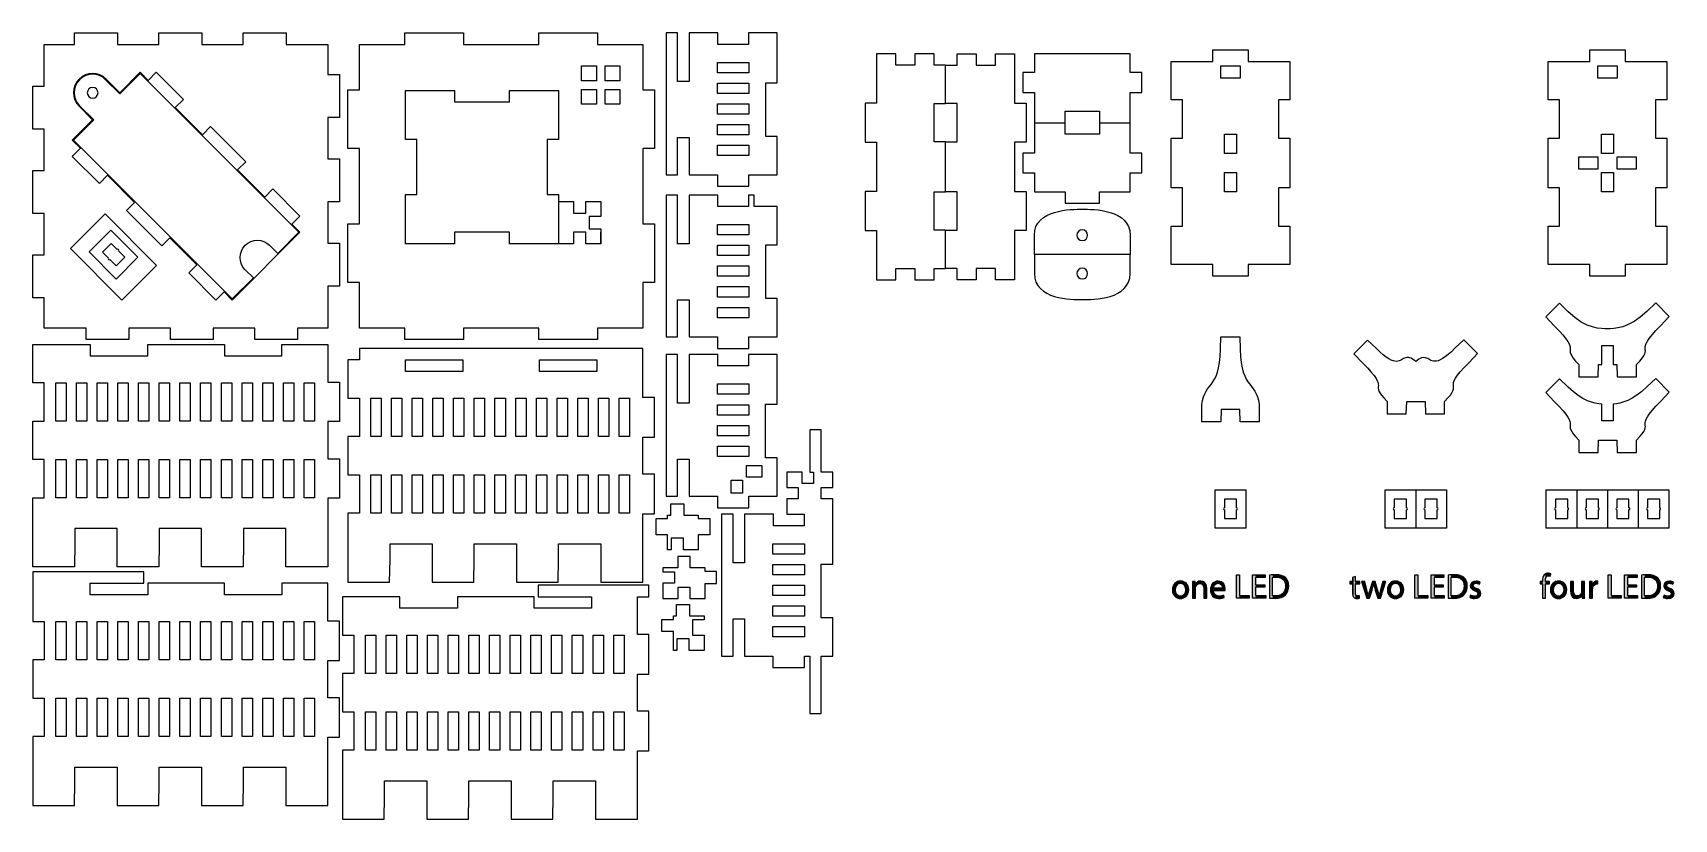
# Model space of a CAD drawing. Extents: x 4 to 432, y -209 to -4.
import ezdxf

# ---------------------------------------------------------------- set-up
doc = ezdxf.new("R2010")
doc.units = 0
doc.layers.add('LAYER_1', color=7, linetype='CONTINUOUS')

# ---------------------------------------------------------------- blocks, each defined once
blk = doc.blocks.new('*U4')
at = {"layer": 'LAYER_1', "color": 250}
for points in [[(301.42, -149.57), (301.41, -149.32), (301.42, -149.07)], [(301.45, -149.81), (301.42, -149.05), (301.45, -148.82)], [(301.42, -149.58), (301.42, -149.07), (301.42, -149.05)], [(301.42, -149.58), (301.42, -149.05), (301.45, -149.81)], [(301.42, -149.57), (301.42, -149.07), (301.42, -149.58)], [(301.46, -149.82), (301.45, -148.82), (301.46, -148.8)], [(301.45, -149.81), (301.45, -148.82), (301.46, -149.82)], [(301.5, -150.04), (301.46, -148.8), (301.5, -148.58)], [(301.46, -149.82), (301.46, -148.8), (301.5, -150.04)], [(301.51, -150.05), (301.5, -148.58), (301.51, -148.56)], [(301.5, -150.04), (301.5, -148.58), (301.51, -150.05)], [(301.57, -150.25), (301.51, -148.56), (301.57, -148.37)], [(301.51, -150.05), (301.51, -148.56), (301.57, -150.25)], [(301.58, -150.27), (301.57, -148.37), (301.58, -148.34)], [(301.57, -150.25), (301.57, -148.37), (301.58, -150.27)], [(301.66, -150.45), (301.58, -148.34), (301.66, -148.16)], [(301.58, -150.27), (301.58, -148.34), (301.66, -150.45)], [(301.67, -150.47), (301.66, -148.16), (301.67, -148.14)], [(301.66, -150.45), (301.66, -148.16), (301.67, -150.47)], [(301.76, -150.63), (301.67, -148.14), (301.76, -147.97)], [(301.67, -150.47), (301.67, -148.14), (301.76, -150.63)], [(301.78, -150.66), (301.76, -147.97), (301.78, -147.95)], [(301.76, -150.63), (301.76, -147.97), (301.78, -150.66)], [(301.88, -150.8), (301.78, -147.95), (301.88, -147.8)], [(301.78, -150.66), (301.78, -147.95), (301.88, -150.8)], [(301.9, -150.83), (301.88, -147.8), (301.9, -147.77)], [(301.88, -150.8), (301.88, -147.8), (301.9, -150.83)], [(302.01, -150.96), (301.9, -147.77), (302.01, -147.65)], [(301.9, -150.83), (301.9, -147.77), (302.01, -150.96)], [(302.04, -150.98), (302.01, -147.65), (302.04, -147.62)], [(302.01, -150.96), (302.01, -147.65), (302.04, -150.98)], [(302.16, -151.09), (302.04, -147.62), (302.16, -147.5)], [(302.04, -150.98), (302.04, -147.62), (302.16, -151.09)], [(302.19, -151.12), (302.16, -147.5), (302.19, -147.48)], [(302.16, -151.09), (302.16, -147.5), (302.19, -151.12)], [(302.21, -151.13), (302.19, -147.48), (302.21, -147.46)], [(302.19, -151.12), (302.19, -147.48), (302.21, -151.13)], [(302.23, -148.98), (302.21, -147.46), (302.23, -147.45)], [(302.21, -151.13), (302.21, -149.29), (302.23, -151.15)], [(302.24, -148.95), (302.23, -147.45), (302.24, -147.44)], [(302.23, -151.15), (302.23, -149.56), (302.24, -151.15)], [(302.29, -148.68), (302.24, -147.44), (302.29, -147.4)], [(302.24, -151.15), (302.24, -149.64), (302.29, -151.19)], [(302.31, -148.62), (302.29, -147.4), (302.31, -147.39)], [(302.29, -151.19), (302.29, -149.87), (302.31, -151.21)], [(302.32, -148.59), (302.31, -147.39), (302.32, -147.38)], [(302.36, -148.48), (302.32, -147.38), (302.36, -147.35)], [(302.39, -148.39), (302.36, -147.35), (302.39, -147.33)], [(302.43, -148.32), (302.39, -147.33), (302.43, -147.31)], [(302.46, -148.26), (302.43, -147.31), (302.46, -147.3)], [(302.49, -148.2), (302.46, -147.3), (302.49, -147.27)], [(302.5, -148.19), (302.49, -147.27), (302.5, -147.27)], [(302.53, -148.14), (302.5, -147.27), (302.53, -147.25)], [(302.54, -148.13), (302.53, -147.25), (302.54, -147.25)], [(302.59, -148.07), (302.54, -147.25), (302.59, -147.23)], [(302.62, -148.02), (302.59, -147.23), (302.62, -147.21)], [(302.68, -147.96), (302.62, -147.21), (302.68, -147.18)], [(302.72, -147.92), (302.68, -147.18), (302.72, -147.17)], [(302.68, -147.96), (302.68, -147.18), (302.68, -147.18)], [(302.73, -147.91), (302.72, -147.17), (302.73, -147.16)], [(302.78, -147.87), (302.73, -147.16), (302.78, -147.14)], [(302.83, -147.83), (302.78, -147.14), (302.83, -147.13)], [(302.87, -147.8), (302.83, -147.13), (302.87, -147.11)], [(302.89, -147.79), (302.87, -147.11), (302.89, -147.11)], [(302.93, -147.76), (302.89, -147.11), (302.93, -147.09)], [(302.95, -147.75), (302.93, -147.09), (302.95, -147.09)], [(303, -147.72), (302.95, -147.09), (303, -147.08)], [(303.07, -147.69), (303, -147.08), (303.07, -147.06)], [(303.08, -147.69), (303.07, -147.06), (303.08, -147.06)], [(303.13, -147.67), (303.08, -147.06), (303.13, -147.05)], [(303.23, -147.64), (303.13, -147.05), (303.23, -147.03)], [(303.13, -147.67), (303.13, -147.05), (303.13, -147.05)], [(303.26, -147.63), (303.23, -147.03), (303.26, -147.03)], [(303.28, -147.63), (303.26, -147.03), (303.28, -147.03)], [(303.35, -147.62), (303.28, -147.03), (303.35, -147.02)], [(303.39, -147.61), (303.35, -147.02), (303.39, -147.01)], [(303.39, -147.61), (303.39, -147.01), (303.39, -147.01)], [(303.5, -147.6), (303.39, -147.01), (303.5, -147.01)], [(303.54, -147.6), (303.5, -147.01), (303.54, -147.01)], [(303.55, -147.6), (303.54, -147.01), (303.55, -147.01)], [(303.55, -147.6), (303.55, -147.01), (303.57, -147.6)], [(303.57, -147.6), (303.55, -147.01), (303.57, -147.01)], [(303.57, -147.6), (303.57, -147.01), (303.68, -147.61)], [(303.68, -147.61), (303.68, -147.01), (303.72, -147.61)], [(303.72, -147.61), (303.72, -147.01), (303.8, -147.63)], [(303.8, -147.63), (303.8, -147.02), (303.81, -147.63)], [(303.81, -147.63), (303.81, -147.02), (303.88, -147.64)], [(303.88, -147.64), (303.88, -147.03), (303.9, -147.65)], [(303.9, -147.65), (303.9, -147.03), (303.94, -147.66)], [(303.94, -147.66), (303.94, -147.04), (304.02, -147.69)], [(304.02, -147.69), (304.02, -147.05), (304.02, -147.69)], [(304.02, -147.69), (304.02, -147.05), (304.06, -147.71)], [(304.06, -147.71), (304.06, -147.06), (304.15, -147.76)], [(304.15, -147.76), (304.15, -147.08), (304.18, -147.78)], [(304.18, -147.78), (304.18, -147.09), (304.23, -147.81)], [(304.23, -147.81), (304.23, -147.1), (304.27, -147.84)], [(304.27, -147.84), (304.27, -147.11), (304.28, -147.85)], [(304.28, -147.85), (304.28, -147.12), (304.29, -147.85)], [(304.29, -147.85), (304.29, -147.12), (304.38, -147.94)], [(304.38, -147.94), (304.38, -147.15), (304.39, -147.95)], [(304.39, -147.95), (304.39, -147.15), (304.43, -147.99)], [(304.43, -147.99), (304.43, -147.17), (304.47, -148.04)], [(304.47, -148.04), (304.47, -147.19), (304.47, -148.04)], [(304.47, -148.04), (304.47, -147.19), (304.48, -148.05)], [(304.48, -148.05), (304.48, -147.19), (304.56, -148.16)], [(304.56, -148.16), (304.56, -147.23), (304.57, -148.17)], [(304.57, -148.17), (304.57, -147.23), (304.61, -148.27)], [(304.61, -148.27), (304.61, -147.26), (304.64, -148.32)], [(304.64, -148.32), (304.64, -147.27), (304.65, -148.34)], [(304.65, -148.34), (304.65, -147.28), (304.69, -148.42)], [(304.69, -148.42), (304.69, -147.31), (304.76, -148.62)], [(304.76, -148.62), (304.76, -147.35), (304.79, -148.7)], [(304.79, -151.16), (304.76, -149.95), (304.79, -149.84)], [(304.79, -148.7), (304.79, -147.36), (304.79, -148.7)], [(304.79, -148.7), (304.79, -147.37), (304.82, -148.87)], [(304.82, -151.14), (304.79, -149.83), (304.82, -149.69)], [(304.79, -151.16), (304.79, -149.84), (304.79, -149.83)], [(304.82, -148.87), (304.82, -147.39), (304.83, -148.95)], [(304.83, -151.13), (304.82, -149.69), (304.83, -149.63)], [(304.83, -148.95), (304.83, -147.4), (304.84, -148.99)], [(304.84, -151.12), (304.83, -149.63), (304.84, -149.52)], [(304.84, -148.99), (304.84, -147.41), (304.86, -149.27)], [(304.86, -151.11), (304.84, -149.52), (304.86, -149.27)], [(302.31, -151.21), (302.31, -149.96), (302.32, -151.21)], [(302.32, -151.21), (302.32, -149.98), (302.36, -151.24)], [(302.36, -151.24), (302.36, -150.07), (302.39, -151.26)], [(302.39, -151.26), (302.39, -150.15), (302.43, -151.28)], [(302.43, -151.28), (302.43, -150.24), (302.46, -151.3)], [(302.46, -151.3), (302.46, -150.29), (302.49, -151.32)], [(302.49, -151.32), (302.49, -150.36), (302.5, -151.32)], [(302.5, -151.32), (302.5, -150.37), (302.53, -151.34)], [(302.53, -151.34), (302.53, -150.41), (302.54, -151.34)], [(302.54, -151.34), (302.54, -150.42), (302.59, -151.36)], [(302.59, -151.36), (302.59, -150.49), (302.62, -151.38)], [(302.62, -151.38), (302.62, -150.53), (302.68, -151.4)], [(302.68, -151.4), (302.68, -150.59), (302.68, -151.4)], [(302.68, -151.4), (302.68, -150.59), (302.72, -151.42)], [(302.72, -151.42), (302.72, -150.63), (302.73, -151.42)], [(302.73, -151.42), (302.73, -150.64), (302.78, -151.44)], [(302.78, -151.44), (302.78, -150.69), (302.83, -151.46)], [(302.83, -151.46), (302.83, -150.73), (302.87, -151.47)], [(302.87, -151.47), (302.87, -150.76), (302.89, -151.48)], [(302.89, -151.48), (302.89, -150.77), (302.93, -151.48)], [(302.93, -151.48), (302.93, -150.79), (302.95, -151.49)], [(302.95, -151.49), (302.95, -150.81), (303, -151.5)], [(303, -151.5), (303, -150.84), (303.07, -151.52)], [(303.07, -151.52), (303.07, -150.87), (303.08, -151.52)], [(303.08, -151.52), (303.08, -150.87), (303.13, -151.53)], [(303.13, -151.53), (303.13, -150.89), (303.13, -151.53)], [(303.13, -151.53), (303.13, -150.9), (303.23, -151.54)], [(303.23, -151.54), (303.23, -150.92), (303.26, -151.55)], [(303.26, -151.55), (303.26, -150.93), (303.28, -151.55)], [(303.28, -151.55), (303.28, -150.94), (303.35, -151.55)], [(303.35, -151.55), (303.35, -150.95), (303.39, -151.55)], [(303.39, -151.55), (303.39, -150.96), (303.39, -151.56)], [(303.39, -151.56), (303.39, -150.96), (303.5, -151.56)], [(303.55, -151.56), (303.54, -150.97), (303.55, -150.97)], [(303.57, -151.55), (303.55, -150.97), (303.57, -150.96)], [(303.68, -151.55), (303.57, -150.96), (303.68, -150.96)], [(303.72, -151.54), (303.68, -150.96), (303.72, -150.95)], [(303.8, -151.53), (303.72, -150.95), (303.8, -150.94)], [(303.81, -151.53), (303.8, -150.94), (303.81, -150.93)], [(303.88, -151.53), (303.81, -150.93), (303.88, -150.91)], [(303.9, -151.53), (303.88, -150.91), (303.9, -150.91)], [(303.94, -151.52), (303.9, -150.91), (303.94, -150.89)], [(304.02, -151.49), (303.94, -150.89), (304.02, -150.86)], [(304.06, -151.48), (304.02, -150.86), (304.06, -150.84)], [(304.02, -151.49), (304.02, -150.86), (304.02, -150.86)], [(304.15, -151.46), (304.06, -150.84), (304.15, -150.79)], [(304.18, -151.45), (304.15, -150.79), (304.18, -150.77)], [(304.23, -151.44), (304.18, -150.77), (304.23, -150.73)], [(304.27, -151.43), (304.23, -150.73), (304.27, -150.7)], [(304.28, -151.43), (304.27, -150.7), (304.28, -150.69)], [(304.29, -151.42), (304.28, -150.69), (304.29, -150.69)], [(304.38, -151.39), (304.29, -150.69), (304.38, -150.6)], [(304.39, -151.38), (304.38, -150.6), (304.39, -150.59)], [(304.43, -151.37), (304.39, -150.59), (304.43, -150.55)], [(304.47, -151.35), (304.43, -150.55), (304.47, -150.5)], [(304.48, -151.34), (304.47, -150.5), (304.48, -150.49)], [(304.47, -151.35), (304.47, -150.5), (304.47, -150.5)], [(304.56, -151.3), (304.48, -150.49), (304.56, -150.38)], [(304.57, -151.3), (304.56, -150.38), (304.57, -150.37)], [(304.61, -151.27), (304.57, -150.37), (304.61, -150.29)], [(304.64, -151.26), (304.61, -150.29), (304.64, -150.24)], [(304.65, -151.25), (304.64, -150.24), (304.65, -150.22)], [(304.69, -151.22), (304.65, -150.22), (304.69, -150.11)], [(304.76, -151.18), (304.69, -150.11), (304.76, -149.95)]]:
    blk.add_solid(points, dxfattribs=at)
at = {"layer": 'LAYER_1', "color": 250, "extrusion": (0, 0, -1)}
for points in [[(-302.21, -149.29), (-302.21, -147.46), (-302.23, -148.98)], [(-302.23, -151.15), (-302.21, -149.29), (-302.23, -149.56)], [(-302.23, -148.98), (-302.23, -147.45), (-302.24, -148.95)], [(-302.24, -151.15), (-302.23, -149.56), (-302.24, -149.64)], [(-302.24, -148.95), (-302.24, -147.44), (-302.29, -148.68)], [(-302.29, -151.19), (-302.24, -149.64), (-302.29, -149.87)], [(-302.29, -148.68), (-302.29, -147.4), (-302.31, -148.62)], [(-302.31, -151.21), (-302.29, -149.87), (-302.31, -149.96)], [(-302.31, -148.62), (-302.31, -147.39), (-302.32, -148.59)], [(-302.32, -148.59), (-302.32, -147.38), (-302.36, -148.48)], [(-302.36, -148.48), (-302.36, -147.35), (-302.39, -148.39)], [(-302.39, -148.39), (-302.39, -147.33), (-302.43, -148.32)], [(-302.43, -148.32), (-302.43, -147.31), (-302.46, -148.26)], [(-302.46, -148.26), (-302.46, -147.3), (-302.49, -148.2)], [(-302.49, -148.2), (-302.49, -147.27), (-302.5, -148.19)], [(-302.5, -148.19), (-302.5, -147.27), (-302.53, -148.14)], [(-302.53, -148.14), (-302.53, -147.25), (-302.54, -148.13)], [(-302.54, -148.13), (-302.54, -147.25), (-302.59, -148.07)], [(-302.59, -148.07), (-302.59, -147.23), (-302.62, -148.02)], [(-302.62, -148.02), (-302.62, -147.21), (-302.68, -147.96)], [(-302.68, -147.96), (-302.68, -147.18), (-302.68, -147.96)], [(-302.68, -147.96), (-302.68, -147.18), (-302.72, -147.92)], [(-302.72, -147.92), (-302.72, -147.17), (-302.73, -147.91)], [(-302.73, -147.91), (-302.73, -147.16), (-302.78, -147.87)], [(-302.78, -147.87), (-302.78, -147.14), (-302.83, -147.83)], [(-302.83, -147.83), (-302.83, -147.13), (-302.87, -147.8)], [(-302.87, -147.8), (-302.87, -147.11), (-302.89, -147.79)], [(-302.89, -147.79), (-302.89, -147.11), (-302.93, -147.76)], [(-302.93, -147.76), (-302.93, -147.09), (-302.95, -147.75)], [(-302.95, -147.75), (-302.95, -147.09), (-303, -147.72)], [(-303, -147.72), (-303, -147.08), (-303.07, -147.69)], [(-303.07, -147.69), (-303.07, -147.06), (-303.08, -147.69)], [(-303.08, -147.69), (-303.08, -147.06), (-303.13, -147.67)], [(-303.13, -147.67), (-303.13, -147.05), (-303.13, -147.67)], [(-303.13, -147.67), (-303.13, -147.05), (-303.23, -147.64)], [(-303.23, -147.64), (-303.23, -147.03), (-303.26, -147.63)], [(-303.26, -147.63), (-303.26, -147.03), (-303.28, -147.63)], [(-303.28, -147.63), (-303.28, -147.03), (-303.35, -147.62)], [(-303.35, -147.62), (-303.35, -147.02), (-303.39, -147.61)], [(-303.39, -147.61), (-303.39, -147.01), (-303.39, -147.61)], [(-303.39, -147.61), (-303.39, -147.01), (-303.5, -147.6)], [(-303.5, -147.6), (-303.5, -147.01), (-303.54, -147.6)], [(-303.54, -147.6), (-303.54, -147.01), (-303.55, -147.6)], [(-303.68, -147.61), (-303.57, -147.01), (-303.68, -147.01)], [(-303.72, -147.61), (-303.68, -147.01), (-303.72, -147.01)], [(-303.8, -147.63), (-303.72, -147.01), (-303.8, -147.02)], [(-303.81, -147.63), (-303.8, -147.02), (-303.81, -147.02)], [(-303.88, -147.64), (-303.81, -147.02), (-303.88, -147.03)], [(-303.9, -147.65), (-303.88, -147.03), (-303.9, -147.03)], [(-303.94, -147.66), (-303.9, -147.03), (-303.94, -147.04)], [(-304.02, -147.69), (-303.94, -147.04), (-304.02, -147.05)], [(-304.02, -147.69), (-304.02, -147.05), (-304.02, -147.05)], [(-304.06, -147.71), (-304.02, -147.05), (-304.06, -147.06)], [(-304.15, -147.76), (-304.06, -147.06), (-304.15, -147.08)], [(-304.18, -147.78), (-304.15, -147.08), (-304.18, -147.09)], [(-304.23, -147.81), (-304.18, -147.09), (-304.23, -147.1)], [(-304.27, -147.84), (-304.23, -147.1), (-304.27, -147.11)], [(-304.28, -147.85), (-304.27, -147.11), (-304.28, -147.12)], [(-304.29, -147.85), (-304.28, -147.12), (-304.29, -147.12)], [(-304.38, -147.94), (-304.29, -147.12), (-304.38, -147.15)], [(-304.39, -147.95), (-304.38, -147.15), (-304.39, -147.15)], [(-304.43, -147.99), (-304.39, -147.15), (-304.43, -147.17)], [(-304.47, -148.04), (-304.43, -147.17), (-304.47, -147.19)], [(-304.47, -148.04), (-304.47, -147.19), (-304.47, -147.19)], [(-304.48, -148.05), (-304.47, -147.19), (-304.48, -147.19)], [(-304.56, -148.16), (-304.48, -147.19), (-304.56, -147.23)], [(-304.57, -148.17), (-304.56, -147.23), (-304.57, -147.23)], [(-304.61, -148.27), (-304.57, -147.23), (-304.61, -147.26)], [(-304.64, -148.32), (-304.61, -147.26), (-304.64, -147.27)], [(-304.65, -148.34), (-304.64, -147.27), (-304.65, -147.28)], [(-304.69, -148.42), (-304.65, -147.28), (-304.69, -147.31)], [(-304.76, -148.62), (-304.69, -147.31), (-304.76, -147.35)], [(-304.79, -148.7), (-304.76, -147.35), (-304.79, -147.36)], [(-304.79, -148.7), (-304.79, -147.36), (-304.79, -147.37)], [(-304.82, -148.87), (-304.79, -147.37), (-304.82, -147.39)], [(-304.79, -151.16), (-304.79, -149.83), (-304.82, -151.14)], [(-304.79, -151.16), (-304.79, -149.84), (-304.79, -151.16)], [(-304.83, -148.95), (-304.82, -147.39), (-304.83, -147.4)], [(-304.82, -151.14), (-304.82, -149.69), (-304.83, -151.13)], [(-304.84, -148.99), (-304.83, -147.4), (-304.84, -147.41)], [(-304.83, -151.13), (-304.83, -149.63), (-304.84, -151.12)], [(-304.86, -149.27), (-304.84, -147.41), (-304.86, -147.42)], [(-304.84, -151.12), (-304.84, -149.52), (-304.86, -151.11)], [(-304.86, -151.11), (-304.86, -147.42), (-304.95, -151.04)], [(-304.95, -151.04), (-304.86, -147.42), (-304.95, -147.49)], [(-304.95, -151.04), (-304.95, -147.49), (-304.98, -151.01)], [(-304.98, -151.01), (-304.95, -147.49), (-304.98, -147.52)], [(-304.98, -151.01), (-304.98, -147.52), (-305.09, -150.9)], [(-305.09, -150.9), (-304.98, -147.52), (-305.09, -147.63)], [(-305.09, -150.9), (-305.09, -147.63), (-305.13, -150.86)], [(-305.13, -150.86), (-305.09, -147.63), (-305.13, -147.67)], [(-305.13, -150.86), (-305.13, -147.67), (-305.22, -150.74)], [(-305.22, -150.74), (-305.13, -147.67), (-305.22, -147.78)], [(-305.22, -150.74), (-305.22, -147.78), (-305.26, -150.69)], [(-305.26, -150.69), (-305.22, -147.78), (-305.26, -147.84)], [(-305.26, -150.69), (-305.26, -147.84), (-305.34, -150.57)], [(-305.34, -150.57), (-305.26, -147.84), (-305.34, -147.95)], [(-305.34, -150.57), (-305.34, -147.95), (-305.38, -150.5)], [(-305.38, -150.5), (-305.34, -147.95), (-305.38, -148.03)], [(-305.38, -150.5), (-305.38, -148.03), (-305.44, -150.38)], [(-305.44, -150.38), (-305.38, -148.03), (-305.44, -148.14)], [(-305.44, -150.38), (-305.44, -148.14), (-305.48, -150.29)], [(-305.48, -150.29), (-305.44, -148.14), (-305.48, -148.24)], [(-305.48, -150.29), (-305.48, -148.24), (-305.52, -150.18)], [(-305.52, -150.18), (-305.48, -148.24), (-305.52, -148.34)], [(-305.52, -150.18), (-305.52, -148.34), (-305.56, -150.06)], [(-305.56, -150.06), (-305.52, -148.34), (-305.56, -148.47)], [(-305.56, -150.06), (-305.56, -148.47), (-305.58, -149.96)], [(-305.58, -149.96), (-305.56, -148.47), (-305.58, -148.55)], [(-305.58, -149.96), (-305.58, -148.55), (-305.62, -149.81)], [(-305.62, -149.81), (-305.58, -148.55), (-305.62, -148.72)], [(-305.62, -149.81), (-305.62, -148.72), (-305.63, -149.73)], [(-305.63, -149.73), (-305.62, -148.72), (-305.63, -148.77)], [(-305.63, -149.73), (-305.63, -148.77), (-305.66, -149.54)], [(-305.66, -149.54), (-305.63, -148.77), (-305.66, -148.98)], [(-305.66, -149.54), (-305.66, -148.98), (-305.66, -149.47)], [(-305.66, -149.47), (-305.66, -148.98), (-305.66, -149)], [(-305.66, -149.47), (-305.66, -149), (-305.67, -149.25)], [(-302.32, -151.21), (-302.31, -149.96), (-302.32, -149.98)], [(-302.36, -151.24), (-302.32, -149.98), (-302.36, -150.07)], [(-302.39, -151.26), (-302.36, -150.07), (-302.39, -150.15)], [(-302.43, -151.28), (-302.39, -150.15), (-302.43, -150.24)], [(-302.46, -151.3), (-302.43, -150.24), (-302.46, -150.29)], [(-302.49, -151.32), (-302.46, -150.29), (-302.49, -150.36)], [(-302.5, -151.32), (-302.49, -150.36), (-302.5, -150.37)], [(-302.53, -151.34), (-302.5, -150.37), (-302.53, -150.41)], [(-302.54, -151.34), (-302.53, -150.41), (-302.54, -150.42)], [(-302.59, -151.36), (-302.54, -150.42), (-302.59, -150.49)], [(-302.62, -151.38), (-302.59, -150.49), (-302.62, -150.53)], [(-302.68, -151.4), (-302.62, -150.53), (-302.68, -150.59)], [(-302.68, -151.4), (-302.68, -150.59), (-302.68, -150.59)], [(-302.72, -151.42), (-302.68, -150.59), (-302.72, -150.63)], [(-302.73, -151.42), (-302.72, -150.63), (-302.73, -150.64)], [(-302.78, -151.44), (-302.73, -150.64), (-302.78, -150.69)], [(-302.83, -151.46), (-302.78, -150.69), (-302.83, -150.73)], [(-302.87, -151.47), (-302.83, -150.73), (-302.87, -150.76)], [(-302.89, -151.48), (-302.87, -150.76), (-302.89, -150.77)], [(-302.93, -151.48), (-302.89, -150.77), (-302.93, -150.79)], [(-302.95, -151.49), (-302.93, -150.79), (-302.95, -150.81)], [(-303, -151.5), (-302.95, -150.81), (-303, -150.84)], [(-303.07, -151.52), (-303, -150.84), (-303.07, -150.87)], [(-303.08, -151.52), (-303.07, -150.87), (-303.08, -150.87)], [(-303.13, -151.53), (-303.08, -150.87), (-303.13, -150.89)], [(-303.13, -151.53), (-303.13, -150.89), (-303.13, -150.9)], [(-303.23, -151.54), (-303.13, -150.9), (-303.23, -150.92)], [(-303.26, -151.55), (-303.23, -150.92), (-303.26, -150.93)], [(-303.28, -151.55), (-303.26, -150.93), (-303.28, -150.94)], [(-303.35, -151.55), (-303.28, -150.94), (-303.35, -150.95)], [(-303.39, -151.55), (-303.35, -150.95), (-303.39, -150.96)], [(-303.39, -151.56), (-303.39, -150.96), (-303.39, -150.96)], [(-303.5, -151.56), (-303.39, -150.96), (-303.5, -150.96)], [(-303.5, -151.56), (-303.5, -150.96), (-303.54, -151.56)], [(-303.54, -151.56), (-303.5, -150.96), (-303.54, -150.97)], [(-303.54, -151.56), (-303.54, -150.97), (-303.55, -151.56)], [(-303.55, -151.56), (-303.55, -150.97), (-303.57, -151.55)], [(-303.57, -151.55), (-303.57, -150.96), (-303.68, -151.55)], [(-303.68, -151.55), (-303.68, -150.96), (-303.72, -151.54)], [(-303.72, -151.54), (-303.72, -150.95), (-303.8, -151.53)], [(-303.8, -151.53), (-303.8, -150.94), (-303.81, -151.53)], [(-303.81, -151.53), (-303.81, -150.93), (-303.88, -151.53)], [(-303.88, -151.53), (-303.88, -150.91), (-303.9, -151.53)], [(-303.9, -151.53), (-303.9, -150.91), (-303.94, -151.52)], [(-303.94, -151.52), (-303.94, -150.89), (-304.02, -151.49)], [(-304.02, -151.49), (-304.02, -150.86), (-304.02, -151.49)], [(-304.02, -151.49), (-304.02, -150.86), (-304.06, -151.48)], [(-304.06, -151.48), (-304.06, -150.84), (-304.15, -151.46)], [(-304.15, -151.46), (-304.15, -150.79), (-304.18, -151.45)], [(-304.18, -151.45), (-304.18, -150.77), (-304.23, -151.44)], [(-304.23, -151.44), (-304.23, -150.73), (-304.27, -151.43)], [(-304.27, -151.43), (-304.27, -150.7), (-304.28, -151.43)], [(-304.28, -151.43), (-304.28, -150.69), (-304.29, -151.42)], [(-304.29, -151.42), (-304.29, -150.69), (-304.38, -151.39)], [(-304.38, -151.39), (-304.38, -150.6), (-304.39, -151.38)], [(-304.39, -151.38), (-304.39, -150.59), (-304.43, -151.37)], [(-304.43, -151.37), (-304.43, -150.55), (-304.47, -151.35)], [(-304.47, -151.35), (-304.47, -150.5), (-304.47, -151.35)], [(-304.47, -151.35), (-304.47, -150.5), (-304.48, -151.34)], [(-304.48, -151.34), (-304.48, -150.49), (-304.56, -151.3)], [(-304.56, -151.3), (-304.56, -150.38), (-304.57, -151.3)], [(-304.57, -151.3), (-304.57, -150.37), (-304.61, -151.27)], [(-304.61, -151.27), (-304.61, -150.29), (-304.64, -151.26)], [(-304.64, -151.26), (-304.64, -150.24), (-304.65, -151.25)], [(-304.65, -151.25), (-304.65, -150.22), (-304.69, -151.22)], [(-304.69, -151.22), (-304.69, -150.11), (-304.76, -151.18)], [(-304.76, -151.18), (-304.76, -149.95), (-304.79, -151.16)]]:
    blk.add_solid(points, dxfattribs=at)
blk = doc.blocks.new('*U5')
at = {"layer": 'LAYER_1', "color": 250, "extrusion": (0, 0, -1)}
for points in [[(-306.66, -147.66), (-306.63, -147.11), (-306.66, -147.11)], [(-306.67, -148.28), (-306.66, -147.11), (-306.67, -147.11)], [(-306.67, -151.46), (-306.67, -147.11), (-307.33, -151.46)], [(-307.33, -151.46), (-306.67, -147.11), (-307.33, -147.11)], [(-307.33, -151.46), (-307.33, -147.11), (-307.38, -151.46)], [(-307.38, -151.46), (-307.33, -147.11), (-307.38, -147.83)], [(-307.38, -151.46), (-307.38, -147.83), (-307.4, -151.46)], [(-307.4, -151.46), (-307.38, -147.83), (-307.4, -147.83)], [(-307.4, -151.46), (-307.4, -147.83), (-307.46, -151.46)], [(-307.46, -148.84), (-307.46, -147.72), (-307.47, -148.64)], [(-307.47, -148.64), (-307.47, -147.7), (-307.49, -148.57)], [(-307.49, -148.57), (-307.49, -147.67), (-307.52, -148.47)], [(-307.52, -148.47), (-307.52, -147.64), (-307.58, -148.31)], [(-307.58, -148.31), (-307.58, -147.57), (-307.61, -148.25)], [(-307.61, -148.25), (-307.61, -147.52), (-307.66, -148.16)], [(-307.66, -148.16), (-307.66, -147.47), (-307.76, -148.04)], [(-307.76, -148.04), (-307.76, -147.38), (-307.77, -148.02)], [(-307.77, -148.02), (-307.77, -147.37), (-307.9, -147.9)], [(-307.9, -147.9), (-307.9, -147.28), (-307.93, -147.88)], [(-307.93, -147.88), (-307.93, -147.26), (-308.05, -147.8)], [(-308.05, -147.8), (-308.05, -147.2), (-308.12, -147.77)], [(-308.12, -147.77), (-308.12, -147.16), (-308.21, -147.73)], [(-308.21, -147.73), (-308.21, -147.12), (-308.34, -147.69)], [(-308.34, -147.69), (-308.34, -147.08), (-308.39, -147.68)], [(-308.39, -147.68), (-308.39, -147.07), (-308.58, -147.66)], [(-309.05, -147.77), (-308.84, -147.01), (-309.05, -147.02)], [(-309.08, -147.78), (-309.05, -147.02), (-309.08, -147.02)], [(-309.22, -147.89), (-309.08, -147.02), (-309.22, -147.06)], [(-309.33, -148.01), (-309.22, -147.06), (-309.33, -147.09)], [(-309.36, -148.04), (-309.33, -147.09), (-309.36, -147.1)], [(-309.46, -148.23), (-309.36, -147.1), (-309.46, -147.14)], [(-309.53, -148.45), (-309.46, -147.14), (-309.53, -147.17)], [(-309.57, -148.69), (-309.53, -147.17), (-309.57, -147.19)], [(-309.59, -148.95), (-309.57, -147.19), (-309.59, -147.2)], [(-309.59, -151.46), (-309.59, -147.2), (-309.59, -151.46)], [(-309.59, -151.46), (-309.59, -147.2), (-309.59, -147.2)], [(-309.59, -151.46), (-309.59, -147.2), (-309.83, -151.46)], [(-309.83, -151.46), (-309.59, -147.2), (-309.83, -147.37)], [(-309.83, -151.46), (-309.83, -147.37), (-309.95, -151.46)], [(-309.95, -151.46), (-309.83, -147.37), (-309.95, -147.49)], [(-309.95, -151.46), (-309.95, -147.49), (-310.05, -151.46)], [(-310.05, -151.46), (-309.95, -147.49), (-310.05, -147.62)], [(-310.05, -151.46), (-310.05, -147.62), (-310.14, -151.46)], [(-310.14, -151.46), (-310.05, -147.62), (-310.14, -147.77)], [(-310.14, -151.46), (-310.14, -147.77), (-310.22, -151.46)], [(-310.22, -151.46), (-310.14, -147.77), (-310.22, -147.94)], [(-310.22, -151.46), (-310.22, -147.94), (-310.29, -151.46)], [(-310.29, -151.46), (-310.22, -147.94), (-310.29, -148.13)], [(-310.29, -151.46), (-310.29, -148.13), (-310.34, -151.46)], [(-310.34, -151.46), (-310.29, -148.13), (-310.34, -148.35)], [(-310.34, -151.46), (-310.34, -148.35), (-310.37, -151.46)], [(-310.37, -151.46), (-310.34, -148.35), (-310.37, -148.59)], [(-310.37, -151.46), (-310.37, -148.59), (-310.38, -151.46)], [(-310.38, -151.46), (-310.37, -148.59), (-310.38, -148.86)]]:
    blk.add_solid(points, dxfattribs=at)
at = {"layer": 'LAYER_1', "color": 250}
for points in [[(306.66, -147.66), (306.66, -147.11), (306.67, -148.28)], [(307.46, -151.46), (307.4, -147.83), (307.46, -147.72)], [(307.47, -148.64), (307.46, -147.72), (307.47, -147.7)], [(307.49, -148.57), (307.47, -147.7), (307.49, -147.67)], [(307.52, -148.47), (307.49, -147.67), (307.52, -147.64)], [(307.58, -148.31), (307.52, -147.64), (307.58, -147.57)], [(307.61, -148.25), (307.58, -147.57), (307.61, -147.52)], [(307.66, -148.16), (307.61, -147.52), (307.66, -147.47)], [(307.76, -148.04), (307.66, -147.47), (307.76, -147.38)], [(307.77, -148.02), (307.76, -147.38), (307.77, -147.37)], [(307.9, -147.9), (307.77, -147.37), (307.9, -147.28)], [(307.93, -147.88), (307.9, -147.28), (307.93, -147.26)], [(308.05, -147.8), (307.93, -147.26), (308.05, -147.2)], [(308.12, -147.77), (308.05, -147.2), (308.12, -147.16)], [(308.21, -147.73), (308.12, -147.16), (308.21, -147.12)], [(308.34, -147.69), (308.21, -147.12), (308.34, -147.08)], [(308.39, -147.68), (308.34, -147.08), (308.39, -147.07)], [(308.58, -147.66), (308.39, -147.07), (308.58, -147.02)], [(308.83, -147.69), (308.58, -147.02), (308.83, -147.01)], [(308.58, -147.66), (308.58, -147.02), (308.58, -147.66)], [(308.58, -147.66), (308.58, -147.02), (308.58, -147.02)], [(308.58, -147.66), (308.58, -147.02), (308.83, -147.69)], [(308.83, -147.69), (308.83, -147.01), (308.84, -147.69)], [(308.84, -147.69), (308.83, -147.01), (308.84, -147.01)], [(308.84, -147.69), (308.84, -147.01), (309.05, -147.77)], [(309.05, -147.77), (309.05, -147.02), (309.08, -147.78)], [(309.08, -147.78), (309.08, -147.02), (309.22, -147.89)], [(309.22, -147.89), (309.22, -147.06), (309.33, -148.01)], [(309.33, -148.01), (309.33, -147.09), (309.36, -148.04)], [(309.36, -148.04), (309.36, -147.1), (309.46, -148.23)], [(309.46, -148.23), (309.46, -147.14), (309.53, -148.45)], [(309.53, -148.45), (309.53, -147.17), (309.57, -148.69)], [(309.57, -148.69), (309.57, -147.19), (309.59, -148.95)]]:
    blk.add_solid(points, dxfattribs=at)
blk = doc.blocks.new('*U6')
at = {"layer": 'LAYER_1', "color": 250}
for points in [[(311.36, -149.59), (311.35, -149.36), (311.36, -149.11)], [(311.38, -149.82), (311.36, -149.11), (311.38, -148.88)], [(311.36, -149.59), (311.36, -149.11), (311.36, -149.6)], [(311.36, -149.6), (311.36, -149.11), (311.36, -149.11)], [(311.36, -149.6), (311.36, -149.11), (311.38, -149.82)], [(311.39, -149.83), (311.38, -148.88), (311.39, -148.87)], [(311.38, -149.82), (311.38, -148.88), (311.39, -149.83)], [(311.43, -150.03), (311.39, -148.87), (311.43, -148.65)], [(311.39, -149.83), (311.39, -148.87), (311.43, -150.03)], [(311.49, -150.24), (311.43, -148.64), (311.49, -148.43)], [(311.43, -150.05), (311.43, -148.65), (311.43, -148.64)], [(311.43, -150.05), (311.43, -148.64), (311.49, -150.24)], [(311.43, -150.03), (311.43, -148.65), (311.43, -150.05)], [(311.5, -150.25), (311.49, -148.43), (311.5, -148.42)], [(311.49, -150.24), (311.49, -148.43), (311.5, -150.25)], [(311.57, -150.43), (311.5, -148.42), (311.57, -148.23)], [(311.5, -150.25), (311.5, -148.42), (311.57, -150.43)], [(311.58, -150.45), (311.57, -148.23), (311.58, -148.21)], [(311.57, -150.43), (311.57, -148.23), (311.58, -150.45)], [(311.66, -150.6), (311.58, -148.21), (311.66, -148.03)], [(311.58, -150.45), (311.58, -148.21), (311.66, -150.6)], [(311.67, -150.63), (311.66, -148.03), (311.67, -148.01)], [(311.66, -150.6), (311.66, -148.03), (311.67, -150.63)], [(311.77, -150.77), (311.67, -148.01), (311.77, -147.85)], [(311.67, -150.63), (311.67, -148.01), (311.77, -150.77)], [(311.79, -150.79), (311.77, -147.85), (311.79, -147.83)], [(311.77, -150.77), (311.77, -147.85), (311.79, -150.79)], [(311.89, -150.92), (311.79, -147.83), (311.89, -147.69)], [(311.79, -150.79), (311.79, -147.83), (311.89, -150.92)], [(311.92, -150.95), (311.89, -147.69), (311.92, -147.66)], [(311.89, -150.92), (311.89, -147.69), (311.92, -150.95)], [(312.03, -151.06), (311.92, -147.66), (312.03, -147.54)], [(311.92, -150.95), (311.92, -147.66), (312.03, -151.06)], [(312.06, -151.08), (312.03, -147.54), (312.06, -147.51)], [(312.03, -151.06), (312.03, -147.54), (312.06, -151.08)], [(312.1, -151.11), (312.06, -147.51), (312.1, -147.48)], [(312.06, -151.08), (312.06, -147.51), (312.1, -151.11)], [(312.11, -149.43), (312.1, -147.48), (312.11, -147.47)], [(312.1, -151.11), (312.1, -149.43), (312.11, -151.12)], [(312.14, -148.7), (312.11, -147.47), (312.14, -147.44)], [(312.11, -151.12), (312.11, -149.52), (312.14, -151.14)], [(312.15, -148.65), (312.14, -147.44), (312.15, -147.43)], [(312.14, -151.14), (312.14, -149.8), (312.15, -151.15)], [(312.19, -148.53), (312.15, -147.43), (312.19, -147.4)], [(312.15, -151.15), (312.15, -149.83), (312.19, -151.18)], [(312.22, -148.43), (312.19, -147.4), (312.22, -147.38)], [(312.23, -148.39), (312.22, -147.38), (312.23, -147.37)], [(312.22, -148.41), (312.22, -147.38), (312.22, -147.38)], [(312.31, -148.21), (312.23, -147.37), (312.31, -147.31)], [(312.36, -148.14), (312.31, -147.31), (312.36, -147.29)], [(312.38, -148.11), (312.36, -147.29), (312.38, -147.28)], [(312.4, -148.07), (312.38, -147.27), (312.4, -147.26)], [(312.38, -148.11), (312.38, -147.28), (312.38, -147.27)], [(312.44, -148.01), (312.4, -147.26), (312.44, -147.24)], [(312.52, -147.92), (312.44, -147.24), (312.52, -147.2)], [(312.54, -147.9), (312.52, -147.2), (312.54, -147.19)], [(312.56, -147.88), (312.54, -147.19), (312.56, -147.18)], [(312.59, -147.85), (312.56, -147.18), (312.59, -147.17)], [(312.61, -147.84), (312.59, -147.17), (312.61, -147.16)], [(312.7, -147.76), (312.61, -147.16), (312.7, -147.12)], [(312.73, -147.74), (312.7, -147.12), (312.73, -147.11)], [(312.78, -147.71), (312.73, -147.11), (312.78, -147.1)], [(312.8, -147.71), (312.78, -147.1), (312.8, -147.09)], [(312.81, -147.7), (312.8, -147.09), (312.81, -147.09)], [(312.92, -147.64), (312.81, -147.09), (312.92, -147.06)], [(312.94, -147.64), (312.92, -147.06), (312.94, -147.05)], [(313.01, -147.62), (312.94, -147.05), (313.01, -147.04)], [(313.03, -147.61), (313.01, -147.04), (313.03, -147.04)], [(313.05, -147.61), (313.03, -147.04), (313.05, -147.04)], [(313.16, -147.59), (313.05, -147.04), (313.16, -147.02)], [(313.18, -147.58), (313.16, -147.02), (313.18, -147.02)], [(313.25, -147.58), (313.18, -147.02), (313.25, -147.01)], [(313.31, -147.57), (313.25, -147.01), (313.31, -147.01)], [(313.33, -147.57), (313.31, -147.01), (313.33, -147.01)], [(313.33, -147.57), (313.33, -147.01), (313.39, -147.58)], [(313.39, -147.58), (313.33, -147.01), (313.39, -147.01)], [(313.39, -147.58), (313.39, -147.01), (313.49, -147.58)], [(313.49, -147.58), (313.49, -147.01), (313.49, -147.58)], [(313.49, -147.58), (313.49, -147.01), (313.6, -147.6)], [(313.6, -147.6), (313.6, -147.02), (313.63, -147.61)], [(313.63, -147.61), (313.63, -147.02), (313.65, -147.61)], [(313.65, -147.61), (313.65, -147.02), (313.76, -147.65)], [(313.76, -147.65), (313.76, -147.04), (313.88, -147.7)], [(313.88, -147.7), (313.88, -147.06), (313.88, -147.7)], [(313.88, -147.7), (313.88, -147.06), (313.97, -147.76)], [(313.97, -147.76), (313.97, -147.09), (313.98, -147.77)], [(313.98, -147.77), (313.98, -147.09), (313.99, -147.77)], [(313.99, -147.77), (313.99, -147.09), (314.07, -147.85)], [(314.07, -147.85), (314.07, -147.12), (314.09, -147.86)], [(314.09, -147.86), (314.09, -147.13), (314.15, -147.93)], [(314.15, -147.93), (314.15, -147.16), (314.22, -148.03)], [(314.22, -148.03), (314.22, -147.19), (314.27, -148.13)], [(314.27, -148.13), (314.27, -147.21), (314.27, -148.13)], [(314.27, -148.13), (314.27, -147.21), (314.3, -148.2)], [(314.3, -148.2), (314.3, -147.23), (314.32, -148.23)], [(314.32, -148.23), (314.32, -147.24), (314.37, -148.4)], [(314.37, -148.4), (314.37, -147.28), (314.38, -148.45)], [(314.38, -148.45), (314.38, -147.29), (314.42, -148.66)], [(314.42, -148.66), (314.42, -147.31), (314.43, -148.86)], [(312.19, -151.18), (312.19, -149.96), (312.22, -151.2)], [(312.22, -151.2), (312.22, -150.06), (312.22, -151.2)], [(312.22, -151.2), (312.22, -150.08), (312.23, -151.21)], [(312.23, -151.21), (312.23, -150.12), (312.31, -151.26)], [(312.31, -151.26), (312.31, -150.26), (312.36, -151.28)], [(312.36, -151.28), (312.36, -150.34), (312.38, -151.29)], [(312.38, -151.29), (312.38, -150.37), (312.38, -151.29)], [(312.38, -151.29), (312.38, -150.38), (312.4, -151.31)], [(312.4, -151.31), (312.4, -150.4), (312.44, -151.33)], [(312.44, -151.33), (312.44, -150.45), (312.52, -151.36)], [(312.52, -151.36), (312.52, -150.54), (312.54, -151.37)], [(312.54, -151.37), (312.54, -150.56), (312.56, -151.38)], [(312.56, -151.38), (312.56, -150.58), (312.59, -151.39)], [(312.59, -151.39), (312.59, -150.61), (312.61, -151.4)], [(312.61, -151.4), (312.61, -150.62), (312.7, -151.43)], [(312.7, -151.43), (312.7, -150.69), (312.73, -151.44)], [(312.73, -151.44), (312.73, -150.71), (312.78, -151.46)], [(312.78, -151.46), (312.78, -150.74), (312.8, -151.46)], [(312.8, -151.46), (312.8, -150.75), (312.81, -151.46)], [(312.81, -151.46), (312.81, -150.76), (312.92, -151.49)], [(312.92, -151.49), (312.92, -150.81), (312.94, -151.49)], [(312.94, -151.49), (312.94, -150.81), (313.01, -151.51)], [(313.01, -151.51), (313.01, -150.84), (313.03, -151.51)], [(313.03, -151.51), (313.03, -150.85), (313.05, -151.52)], [(313.05, -151.52), (313.05, -150.86), (313.16, -151.53)], [(313.16, -151.53), (313.16, -150.88), (313.18, -151.53)], [(313.18, -151.53), (313.18, -150.89), (313.25, -151.54)], [(313.25, -151.54), (313.25, -150.9), (313.31, -151.54)], [(313.31, -151.54), (313.31, -150.92), (313.33, -151.54)], [(313.33, -151.54), (313.33, -150.92), (313.39, -151.55)], [(313.39, -151.55), (313.39, -150.92), (313.49, -151.55)], [(313.49, -151.55), (313.49, -150.93), (313.49, -151.55)], [(313.63, -151.54), (313.6, -150.94), (313.63, -150.94)], [(313.65, -151.54), (313.63, -150.94), (313.65, -150.94)], [(313.76, -151.54), (313.65, -150.94), (313.76, -150.93)], [(313.88, -151.53), (313.76, -150.93), (313.88, -150.93)], [(313.97, -151.53), (313.88, -150.93), (313.97, -150.92)], [(313.88, -151.53), (313.88, -150.93), (313.88, -150.93)], [(313.98, -151.53), (313.97, -150.92), (313.98, -150.92)], [(313.99, -151.52), (313.98, -150.92), (313.99, -150.92)], [(314.07, -151.51), (313.99, -150.92), (314.07, -150.91)], [(314.09, -151.51), (314.07, -150.91), (314.09, -150.91)], [(314.15, -151.5), (314.09, -150.91), (314.15, -150.9)], [(314.22, -151.49), (314.15, -150.9), (314.22, -150.89)], [(314.27, -151.48), (314.22, -150.89), (314.27, -150.88)], [(314.3, -151.47), (314.27, -150.88), (314.3, -150.87)], [(314.27, -151.48), (314.27, -150.88), (314.27, -150.88)], [(314.32, -151.47), (314.3, -150.87), (314.32, -150.87)], [(314.37, -151.46), (314.32, -150.87), (314.37, -150.86)], [(314.38, -151.46), (314.37, -150.86), (314.38, -150.85)], [(314.42, -151.45), (314.38, -150.85), (314.42, -150.84)], [(314.43, -151.45), (314.42, -150.84), (314.43, -150.84)], [(314.44, -151.44), (314.43, -150.84), (314.44, -150.84)], [(314.57, -151.41), (314.44, -150.84), (314.57, -150.8)], [(314.59, -151.41), (314.57, -150.8), (314.59, -150.8)], [(314.69, -151.38), (314.59, -150.8), (314.69, -150.76)], [(314.71, -151.37), (314.69, -150.76), (314.71, -150.75)], [(314.81, -151.33), (314.71, -150.75), (314.81, -150.71)]]:
    blk.add_solid(points, dxfattribs=at)
at = {"layer": 'LAYER_1', "color": 250, "extrusion": (0, 0, -1)}
for points in [[(-312.1, -149.43), (-312.1, -147.48), (-312.11, -149.43)], [(-312.11, -151.12), (-312.1, -149.43), (-312.11, -149.52)], [(-312.11, -148.86), (-312.11, -147.47), (-312.14, -148.7)], [(-312.11, -149.43), (-312.11, -148.86), (-312.14, -149.43)], [(-312.14, -149.43), (-312.11, -148.86), (-312.14, -148.86)], [(-312.14, -151.14), (-312.11, -149.52), (-312.14, -149.8)], [(-312.14, -148.7), (-312.14, -147.44), (-312.15, -148.65)], [(-312.14, -149.43), (-312.14, -148.86), (-312.15, -149.43)], [(-312.15, -149.43), (-312.14, -148.86), (-312.15, -148.86)], [(-312.15, -151.15), (-312.14, -149.8), (-312.15, -149.83)], [(-312.15, -148.65), (-312.15, -147.43), (-312.19, -148.53)], [(-312.15, -149.43), (-312.15, -148.86), (-312.19, -149.43)], [(-312.19, -149.43), (-312.15, -148.86), (-312.19, -148.86)], [(-312.19, -151.18), (-312.15, -149.83), (-312.19, -149.96)], [(-312.19, -148.53), (-312.19, -147.4), (-312.22, -148.43)], [(-312.19, -149.43), (-312.19, -148.86), (-312.22, -149.43)], [(-312.22, -149.43), (-312.19, -148.86), (-312.22, -148.86)], [(-312.22, -148.43), (-312.22, -147.38), (-312.22, -148.41)], [(-312.22, -148.41), (-312.22, -147.38), (-312.23, -148.39)], [(-312.22, -149.43), (-312.22, -148.86), (-312.22, -149.43)], [(-312.22, -149.43), (-312.22, -148.86), (-312.22, -148.86)], [(-312.22, -149.43), (-312.22, -148.86), (-312.23, -149.43)], [(-312.23, -149.43), (-312.22, -148.86), (-312.23, -148.86)], [(-312.23, -148.39), (-312.23, -147.37), (-312.31, -148.21)], [(-312.23, -149.43), (-312.23, -148.86), (-312.31, -149.43)], [(-312.31, -149.43), (-312.23, -148.86), (-312.31, -148.86)], [(-312.31, -148.21), (-312.31, -147.31), (-312.36, -148.14)], [(-312.31, -149.43), (-312.31, -148.86), (-312.36, -149.43)], [(-312.36, -149.43), (-312.31, -148.86), (-312.36, -148.86)], [(-312.36, -148.14), (-312.36, -147.29), (-312.38, -148.11)], [(-312.36, -149.43), (-312.36, -148.86), (-312.38, -149.43)], [(-312.38, -149.43), (-312.36, -148.86), (-312.38, -148.86)], [(-312.38, -148.11), (-312.38, -147.27), (-312.4, -148.07)], [(-312.38, -148.11), (-312.38, -147.28), (-312.38, -148.11)], [(-312.38, -149.43), (-312.38, -148.86), (-312.38, -149.43)], [(-312.38, -149.43), (-312.38, -148.86), (-312.38, -148.86)], [(-312.38, -149.43), (-312.38, -148.86), (-312.4, -149.43)], [(-312.4, -149.43), (-312.38, -148.86), (-312.4, -148.86)], [(-312.4, -148.07), (-312.4, -147.26), (-312.44, -148.01)], [(-312.4, -149.43), (-312.4, -148.86), (-312.44, -149.43)], [(-312.44, -149.43), (-312.4, -148.86), (-312.44, -148.86)], [(-312.44, -148.01), (-312.44, -147.24), (-312.52, -147.92)], [(-312.44, -149.43), (-312.44, -148.86), (-312.52, -149.43)], [(-312.52, -149.43), (-312.44, -148.86), (-312.52, -148.86)], [(-312.52, -147.92), (-312.52, -147.2), (-312.54, -147.9)], [(-312.52, -149.43), (-312.52, -148.86), (-312.54, -149.43)], [(-312.54, -149.43), (-312.52, -148.86), (-312.54, -148.86)], [(-312.54, -147.9), (-312.54, -147.19), (-312.56, -147.88)], [(-312.54, -149.43), (-312.54, -148.86), (-312.56, -149.43)], [(-312.56, -149.43), (-312.54, -148.86), (-312.56, -148.86)], [(-312.56, -147.88), (-312.56, -147.18), (-312.59, -147.85)], [(-312.56, -149.43), (-312.56, -148.86), (-312.59, -149.43)], [(-312.59, -149.43), (-312.56, -148.86), (-312.59, -148.86)], [(-312.59, -147.85), (-312.59, -147.17), (-312.61, -147.84)], [(-312.59, -149.43), (-312.59, -148.86), (-312.61, -149.43)], [(-312.61, -149.43), (-312.59, -148.86), (-312.61, -148.86)], [(-312.61, -147.84), (-312.61, -147.16), (-312.7, -147.76)], [(-312.61, -149.43), (-312.61, -148.86), (-312.7, -149.43)], [(-312.7, -149.43), (-312.61, -148.86), (-312.7, -148.86)], [(-312.7, -147.76), (-312.7, -147.12), (-312.73, -147.74)], [(-312.7, -149.43), (-312.7, -148.86), (-312.73, -149.43)], [(-312.73, -149.43), (-312.7, -148.86), (-312.73, -148.86)], [(-312.73, -147.74), (-312.73, -147.11), (-312.78, -147.71)], [(-312.73, -149.43), (-312.73, -148.86), (-312.78, -149.43)], [(-312.78, -149.43), (-312.73, -148.86), (-312.78, -148.86)], [(-312.78, -147.71), (-312.78, -147.1), (-312.8, -147.71)], [(-312.78, -149.43), (-312.78, -148.86), (-312.8, -149.43)], [(-312.8, -149.43), (-312.78, -148.86), (-312.8, -148.86)], [(-312.8, -147.71), (-312.8, -147.09), (-312.81, -147.7)], [(-312.8, -149.43), (-312.8, -148.86), (-312.81, -149.43)], [(-312.81, -149.43), (-312.8, -148.86), (-312.81, -148.86)], [(-312.81, -147.7), (-312.81, -147.09), (-312.92, -147.64)], [(-312.81, -149.43), (-312.81, -148.86), (-312.92, -149.43)], [(-312.92, -149.43), (-312.81, -148.86), (-312.92, -148.86)], [(-312.92, -147.64), (-312.92, -147.06), (-312.94, -147.64)], [(-312.92, -149.43), (-312.92, -148.86), (-312.94, -149.43)], [(-312.94, -149.43), (-312.92, -148.86), (-312.94, -148.86)], [(-312.94, -147.64), (-312.94, -147.05), (-313.01, -147.62)], [(-312.94, -149.43), (-312.94, -148.86), (-313.01, -149.43)], [(-313.01, -149.43), (-312.94, -148.86), (-313.01, -148.86)], [(-313.01, -147.62), (-313.01, -147.04), (-313.03, -147.61)], [(-313.01, -149.43), (-313.01, -148.86), (-313.03, -149.43)], [(-313.03, -149.43), (-313.01, -148.86), (-313.03, -148.86)], [(-313.03, -147.61), (-313.03, -147.04), (-313.05, -147.61)], [(-313.03, -149.43), (-313.03, -148.86), (-313.05, -149.43)], [(-313.05, -149.43), (-313.03, -148.86), (-313.05, -148.86)], [(-313.05, -147.61), (-313.05, -147.04), (-313.16, -147.59)], [(-313.05, -149.43), (-313.05, -148.86), (-313.16, -149.43)], [(-313.16, -149.43), (-313.05, -148.86), (-313.16, -148.86)], [(-313.16, -147.59), (-313.16, -147.02), (-313.18, -147.58)], [(-313.16, -149.43), (-313.16, -148.86), (-313.18, -149.43)], [(-313.18, -149.43), (-313.16, -148.86), (-313.18, -148.86)], [(-313.18, -147.58), (-313.18, -147.02), (-313.25, -147.58)], [(-313.18, -149.43), (-313.18, -148.86), (-313.25, -149.43)], [(-313.25, -149.43), (-313.18, -148.86), (-313.25, -148.86)], [(-313.25, -147.58), (-313.25, -147.01), (-313.31, -147.57)], [(-313.25, -149.43), (-313.25, -148.86), (-313.31, -149.43)], [(-313.31, -149.43), (-313.25, -148.86), (-313.31, -148.86)], [(-313.31, -147.57), (-313.31, -147.01), (-313.33, -147.57)], [(-313.31, -149.43), (-313.31, -148.86), (-313.33, -149.43)], [(-313.33, -149.43), (-313.31, -148.86), (-313.33, -148.86)], [(-313.33, -149.43), (-313.33, -148.86), (-313.39, -149.43)], [(-313.39, -149.43), (-313.33, -148.86), (-313.39, -148.86)], [(-313.49, -147.58), (-313.39, -147.01), (-313.49, -147.01)], [(-313.39, -149.43), (-313.39, -148.86), (-313.49, -149.43)], [(-313.49, -149.43), (-313.39, -148.86), (-313.49, -148.86)], [(-313.49, -147.58), (-313.49, -147.01), (-313.49, -147.01)], [(-313.6, -147.6), (-313.49, -147.01), (-313.6, -147.02)], [(-313.49, -149.43), (-313.49, -148.86), (-313.49, -149.43)], [(-313.49, -149.43), (-313.49, -148.86), (-313.49, -148.86)], [(-313.49, -149.43), (-313.49, -148.86), (-313.6, -149.43)], [(-313.6, -149.43), (-313.49, -148.86), (-313.6, -148.86)], [(-313.63, -147.61), (-313.6, -147.02), (-313.63, -147.02)], [(-313.6, -149.43), (-313.6, -148.86), (-313.63, -149.43)], [(-313.63, -149.43), (-313.6, -148.86), (-313.63, -148.86)], [(-313.65, -147.61), (-313.63, -147.02), (-313.65, -147.02)], [(-313.63, -149.43), (-313.63, -148.86), (-313.65, -149.43)], [(-313.65, -149.43), (-313.63, -148.86), (-313.65, -148.86)], [(-313.76, -147.65), (-313.65, -147.02), (-313.76, -147.04)], [(-313.65, -149.43), (-313.65, -148.86), (-313.76, -149.43)], [(-313.76, -149.43), (-313.65, -148.86), (-313.76, -148.86)], [(-313.88, -147.7), (-313.76, -147.04), (-313.88, -147.06)], [(-313.76, -149.43), (-313.76, -148.86), (-313.88, -149.43)], [(-313.88, -149.43), (-313.76, -148.86), (-313.88, -148.86)], [(-313.88, -147.7), (-313.88, -147.06), (-313.88, -147.06)], [(-313.97, -147.76), (-313.88, -147.06), (-313.97, -147.09)], [(-313.88, -149.43), (-313.88, -148.86), (-313.88, -149.43)], [(-313.88, -149.43), (-313.88, -148.86), (-313.88, -148.86)], [(-313.88, -149.43), (-313.88, -148.86), (-313.97, -149.43)], [(-313.97, -149.43), (-313.88, -148.86), (-313.97, -148.86)], [(-313.98, -147.77), (-313.97, -147.09), (-313.98, -147.09)], [(-313.97, -149.43), (-313.97, -148.86), (-313.98, -149.43)], [(-313.98, -149.43), (-313.97, -148.86), (-313.98, -148.86)], [(-313.99, -147.77), (-313.98, -147.09), (-313.99, -147.09)], [(-313.98, -149.43), (-313.98, -148.86), (-313.99, -149.43)], [(-313.99, -149.43), (-313.98, -148.86), (-313.99, -148.86)], [(-314.07, -147.85), (-313.99, -147.09), (-314.07, -147.12)], [(-313.99, -149.43), (-313.99, -148.86), (-314.07, -149.43)], [(-314.07, -149.43), (-313.99, -148.86), (-314.07, -148.86)], [(-314.09, -147.86), (-314.07, -147.12), (-314.09, -147.13)], [(-314.07, -149.43), (-314.07, -148.86), (-314.09, -149.43)], [(-314.09, -149.43), (-314.07, -148.86), (-314.09, -148.86)], [(-314.15, -147.93), (-314.09, -147.13), (-314.15, -147.16)], [(-314.09, -149.43), (-314.09, -148.86), (-314.15, -149.43)], [(-314.15, -149.43), (-314.09, -148.86), (-314.15, -148.86)], [(-314.22, -148.03), (-314.15, -147.16), (-314.22, -147.19)], [(-314.15, -149.43), (-314.15, -148.86), (-314.22, -149.43)], [(-314.22, -149.43), (-314.15, -148.86), (-314.22, -148.86)], [(-314.27, -148.13), (-314.22, -147.19), (-314.27, -147.21)], [(-314.22, -149.43), (-314.22, -148.86), (-314.27, -149.43)], [(-314.27, -149.43), (-314.22, -148.86), (-314.27, -148.86)], [(-314.27, -148.13), (-314.27, -147.21), (-314.27, -147.21)], [(-314.3, -148.2), (-314.27, -147.21), (-314.3, -147.23)], [(-314.27, -149.43), (-314.27, -148.86), (-314.27, -149.43)], [(-314.27, -149.43), (-314.27, -148.86), (-314.27, -148.86)], [(-314.27, -149.43), (-314.27, -148.86), (-314.3, -149.43)], [(-314.3, -149.43), (-314.27, -148.86), (-314.3, -148.86)], [(-314.32, -148.23), (-314.3, -147.23), (-314.32, -147.24)], [(-314.3, -149.43), (-314.3, -148.86), (-314.32, -149.43)], [(-314.32, -149.43), (-314.3, -148.86), (-314.32, -148.86)], [(-314.37, -148.4), (-314.32, -147.24), (-314.37, -147.28)], [(-314.32, -149.43), (-314.32, -148.86), (-314.37, -149.43)], [(-314.37, -149.43), (-314.32, -148.86), (-314.37, -148.86)], [(-314.38, -148.45), (-314.37, -147.28), (-314.38, -147.29)], [(-314.37, -149.43), (-314.37, -148.86), (-314.38, -149.43)], [(-314.38, -149.43), (-314.37, -148.86), (-314.38, -148.86)], [(-314.42, -148.66), (-314.38, -147.29), (-314.42, -147.31)], [(-314.38, -149.43), (-314.38, -148.86), (-314.42, -149.43)], [(-314.42, -149.43), (-314.38, -148.86), (-314.42, -148.86)], [(-314.43, -148.86), (-314.42, -147.31), (-314.43, -147.31)], [(-314.42, -149.43), (-314.42, -148.86), (-314.43, -149.43)], [(-314.43, -149.43), (-314.42, -148.86), (-314.43, -148.86)], [(-314.43, -149.43), (-314.43, -147.31), (-314.44, -149.43)], [(-314.44, -149.43), (-314.43, -147.31), (-314.44, -147.32)], [(-314.44, -149.43), (-314.44, -147.32), (-314.57, -149.43)], [(-314.57, -149.43), (-314.44, -147.32), (-314.57, -147.43)], [(-314.57, -149.43), (-314.57, -147.43), (-314.59, -149.43)], [(-314.59, -149.43), (-314.57, -147.43), (-314.59, -147.44)], [(-314.59, -149.43), (-314.59, -147.44), (-314.69, -149.43)], [(-314.69, -149.43), (-314.59, -147.44), (-314.69, -147.56)], [(-314.69, -149.43), (-314.69, -147.56), (-314.71, -149.43)], [(-314.71, -149.43), (-314.69, -147.56), (-314.71, -147.58)], [(-314.71, -149.43), (-314.71, -147.58), (-314.81, -149.43)], [(-314.81, -149.43), (-314.71, -147.58), (-314.81, -147.7)], [(-314.81, -149.43), (-314.81, -147.7), (-314.83, -149.43)], [(-314.83, -149.43), (-314.81, -147.7), (-314.83, -147.73)], [(-314.83, -149.43), (-314.83, -147.73), (-314.94, -149.43)], [(-314.94, -149.43), (-314.83, -147.73), (-314.94, -147.95)], [(-314.94, -149.43), (-314.94, -147.95), (-315, -149.43)], [(-315, -149.43), (-314.94, -147.95), (-315, -148.06)], [(-315, -149.43), (-315, -148.06), (-315.11, -149.43)], [(-315.11, -149.43), (-315, -148.06), (-315.11, -148.4)], [(-315.11, -149.43), (-315.11, -148.4), (-315.17, -149.43)], [(-315.17, -149.43), (-315.11, -148.4), (-315.17, -148.7)], [(-315.17, -149.43), (-315.17, -148.7), (-315.17, -149.32)], [(-315.17, -149.32), (-315.17, -148.7), (-315.17, -148.74)], [(-315.17, -149.32), (-315.17, -148.74), (-315.19, -149.06)], [(-312.22, -151.2), (-312.19, -149.96), (-312.22, -150.06)], [(-312.22, -151.2), (-312.22, -150.06), (-312.22, -150.08)], [(-312.23, -151.21), (-312.22, -150.08), (-312.23, -150.12)], [(-312.31, -151.26), (-312.23, -150.12), (-312.31, -150.26)], [(-312.36, -151.28), (-312.31, -150.26), (-312.36, -150.34)], [(-312.38, -151.29), (-312.36, -150.34), (-312.38, -150.37)], [(-312.38, -151.29), (-312.38, -150.37), (-312.38, -150.38)], [(-312.4, -151.31), (-312.38, -150.38), (-312.4, -150.4)], [(-312.44, -151.33), (-312.4, -150.4), (-312.44, -150.45)], [(-312.52, -151.36), (-312.44, -150.45), (-312.52, -150.54)], [(-312.54, -151.37), (-312.52, -150.54), (-312.54, -150.56)], [(-312.56, -151.38), (-312.54, -150.56), (-312.56, -150.58)], [(-312.59, -151.39), (-312.56, -150.58), (-312.59, -150.61)], [(-312.61, -151.4), (-312.59, -150.61), (-312.61, -150.62)], [(-312.7, -151.43), (-312.61, -150.62), (-312.7, -150.69)], [(-312.73, -151.44), (-312.7, -150.69), (-312.73, -150.71)], [(-312.78, -151.46), (-312.73, -150.71), (-312.78, -150.74)], [(-312.8, -151.46), (-312.78, -150.74), (-312.8, -150.75)], [(-312.81, -151.46), (-312.8, -150.75), (-312.81, -150.76)], [(-312.92, -151.49), (-312.81, -150.76), (-312.92, -150.81)], [(-312.94, -151.49), (-312.92, -150.81), (-312.94, -150.81)], [(-313.01, -151.51), (-312.94, -150.81), (-313.01, -150.84)], [(-313.03, -151.51), (-313.01, -150.84), (-313.03, -150.85)], [(-313.05, -151.52), (-313.03, -150.85), (-313.05, -150.86)], [(-313.16, -151.53), (-313.05, -150.86), (-313.16, -150.88)], [(-313.18, -151.53), (-313.16, -150.88), (-313.18, -150.89)], [(-313.25, -151.54), (-313.18, -150.89), (-313.25, -150.9)], [(-313.31, -151.54), (-313.25, -150.9), (-313.31, -150.92)], [(-313.33, -151.54), (-313.31, -150.92), (-313.33, -150.92)], [(-313.39, -151.55), (-313.33, -150.92), (-313.39, -150.92)], [(-313.49, -151.55), (-313.39, -150.92), (-313.49, -150.93)], [(-313.49, -151.55), (-313.49, -150.93), (-313.49, -150.93)], [(-313.49, -151.55), (-313.49, -150.93), (-313.6, -151.55)], [(-313.6, -151.55), (-313.49, -150.93), (-313.6, -150.94)], [(-313.6, -151.55), (-313.6, -150.94), (-313.63, -151.54)], [(-313.63, -151.54), (-313.63, -150.94), (-313.65, -151.54)], [(-313.65, -151.54), (-313.65, -150.94), (-313.76, -151.54)], [(-313.76, -151.54), (-313.76, -150.93), (-313.88, -151.53)], [(-313.88, -151.53), (-313.88, -150.93), (-313.88, -151.53)], [(-313.88, -151.53), (-313.88, -150.93), (-313.97, -151.53)], [(-313.97, -151.53), (-313.97, -150.92), (-313.98, -151.53)], [(-313.98, -151.53), (-313.98, -150.92), (-313.99, -151.52)], [(-313.99, -151.52), (-313.99, -150.92), (-314.07, -151.51)], [(-314.07, -151.51), (-314.07, -150.91), (-314.09, -151.51)], [(-314.09, -151.51), (-314.09, -150.91), (-314.15, -151.5)], [(-314.15, -151.5), (-314.15, -150.9), (-314.22, -151.49)], [(-314.22, -151.49), (-314.22, -150.89), (-314.27, -151.48)], [(-314.27, -151.48), (-314.27, -150.88), (-314.27, -151.48)], [(-314.27, -151.48), (-314.27, -150.88), (-314.3, -151.47)], [(-314.3, -151.47), (-314.3, -150.87), (-314.32, -151.47)], [(-314.32, -151.47), (-314.32, -150.87), (-314.37, -151.46)], [(-314.37, -151.46), (-314.37, -150.86), (-314.38, -151.46)], [(-314.38, -151.46), (-314.38, -150.85), (-314.42, -151.45)], [(-314.42, -151.45), (-314.42, -150.84), (-314.43, -151.45)], [(-314.43, -151.45), (-314.43, -150.84), (-314.44, -151.44)], [(-314.44, -151.44), (-314.44, -150.84), (-314.57, -151.41)], [(-314.57, -151.41), (-314.57, -150.8), (-314.59, -151.41)], [(-314.59, -151.41), (-314.59, -150.8), (-314.69, -151.38)], [(-314.69, -151.38), (-314.69, -150.76), (-314.71, -151.37)], [(-314.71, -151.37), (-314.71, -150.75), (-314.81, -151.33)], [(-314.81, -151.33), (-314.81, -150.71), (-314.83, -151.33)], [(-314.83, -151.33), (-314.81, -150.71), (-314.83, -150.8)], [(-314.83, -151.33), (-314.83, -150.8), (-314.94, -151.28)]]:
    blk.add_solid(points, dxfattribs=at)
blk = doc.blocks.new('*U7')
at = {"layer": 'LAYER_1', "color": 250, "extrusion": (0, 0, -1)}
for points in [[(-318.11, -151.46), (-318.11, -145.4), (-318.89, -151.46)], [(-318.89, -151.46), (-318.11, -145.4), (-318.89, -145.4)]]:
    blk.add_solid(points, dxfattribs=at)
at = {"layer": 'LAYER_1', "color": 250}
for points in [[(318.89, -151.46), (318.89, -150.8), (321.48, -151.46)], [(321.48, -151.46), (318.89, -150.8), (321.48, -150.8)]]:
    blk.add_solid(points, dxfattribs=at)
blk = doc.blocks.new('*U8')
at = {"layer": 'LAYER_1', "color": 250, "extrusion": (0, 0, -1)}
for points in [[(-322.36, -151.46), (-322.36, -145.4), (-323.14, -151.46)], [(-323.14, -151.46), (-322.36, -145.4), (-323.14, -145.4)], [(-325.5, -146.05), (-325.5, -145.4), (-325.63, -146.05)], [(-325.63, -146.05), (-325.5, -145.4), (-325.63, -145.4)], [(-325.5, -151.46), (-325.5, -150.8), (-325.63, -151.46)], [(-325.63, -151.46), (-325.5, -150.8), (-325.63, -150.8)], [(-325.63, -151.46), (-325.63, -150.8), (-325.77, -151.46)], [(-325.77, -151.46), (-325.63, -150.8), (-325.77, -150.8)]]:
    blk.add_solid(points, dxfattribs=at)
at = {"layer": 'LAYER_1', "color": 250}
for points in [[(323.14, -146.05), (323.14, -145.4), (325.5, -146.05)], [(325.5, -146.05), (323.14, -145.4), (325.5, -145.4)], [(323.14, -148.62), (323.14, -147.97), (325.5, -148.62)], [(325.5, -148.62), (323.14, -147.97), (325.5, -147.97)], [(323.14, -151.46), (323.14, -150.8), (325.5, -151.46)], [(325.5, -151.46), (323.14, -150.8), (325.5, -150.8)]]:
    blk.add_solid(points, dxfattribs=at)
blk = doc.blocks.new('*U9')
at = {"layer": 'LAYER_1', "color": 250}
for points in [[(327.43, -151.5), (326.78, -145.48), (327.43, -145.4)], [(326.78, -151.44), (326.78, -145.48), (327.43, -151.5)], [(327.56, -151.5), (327.43, -145.4), (327.56, -145.39)], [(327.43, -151.5), (327.43, -145.4), (327.56, -151.5)], [(327.56, -151.5), (327.56, -145.39), (327.57, -151.5)], [(327.57, -151.5), (327.56, -145.39), (327.57, -145.39)], [(327.92, -146), (327.57, -145.39), (327.92, -145.37)], [(327.95, -145.99), (327.92, -145.37), (327.95, -145.37)], [(328.21, -145.98), (327.95, -145.37), (328.21, -145.36)], [(328.36, -145.98), (328.21, -145.36), (328.36, -145.35)], [(328.45, -145.97), (328.36, -145.35), (328.45, -145.35)], [(328.48, -145.97), (328.48, -145.35), (328.64, -145.98)], [(328.64, -145.98), (328.64, -145.36), (328.66, -145.98)], [(328.66, -145.98), (328.66, -145.36), (328.79, -145.98)], [(328.79, -145.98), (328.79, -145.36), (328.86, -145.99)], [(328.86, -145.99), (328.86, -145.36), (328.95, -146)], [(328.95, -146), (328.95, -145.37), (329.04, -146.01)], [(329.04, -146.01), (329.04, -145.38), (329.07, -146.01)], [(329.07, -146.01), (329.07, -145.38), (329.22, -146.04)], [(329.22, -146.04), (329.22, -145.4), (329.23, -146.05)], [(329.23, -146.05), (329.23, -145.4), (329.33, -146.06)], [(329.33, -146.06), (329.33, -145.41), (329.42, -146.09)], [(329.42, -146.09), (329.42, -145.43), (329.47, -146.11)], [(329.47, -146.11), (329.47, -145.44), (329.57, -146.14)], [(329.57, -146.14), (329.57, -145.46), (329.58, -146.14)], [(329.58, -146.14), (329.58, -145.46), (329.7, -146.19)], [(329.7, -146.19), (329.7, -145.49), (329.78, -146.22)], [(329.78, -146.22), (329.78, -145.51), (329.79, -146.23)], [(329.79, -146.23), (329.79, -145.51), (329.9, -146.28)], [(329.9, -146.28), (329.9, -145.54), (329.91, -146.29)], [(329.91, -146.29), (329.91, -145.55), (329.99, -146.33)], [(329.99, -146.33), (329.99, -145.58), (330.1, -146.41)], [(330.1, -146.41), (330.1, -145.62), (330.1, -146.41)], [(330.1, -146.41), (330.1, -145.62), (330.17, -146.46)], [(330.17, -146.46), (330.17, -145.64), (330.19, -146.48)], [(330.19, -146.48), (330.19, -145.65), (330.28, -146.55)], [(330.28, -146.55), (330.28, -145.69), (330.34, -146.6)], [(330.34, -146.6), (330.34, -145.72), (330.4, -146.67)], [(330.4, -146.67), (330.4, -145.75), (330.43, -146.71)], [(330.43, -146.71), (330.43, -145.77), (330.46, -146.74)], [(330.46, -146.74), (330.46, -145.78), (330.48, -146.77)], [(330.48, -146.77), (330.48, -145.8), (330.57, -146.89)], [(330.57, -150.9), (330.48, -149.97), (330.57, -149.85)], [(330.57, -146.89), (330.57, -145.85), (330.6, -146.94)], [(330.6, -150.88), (330.57, -149.85), (330.6, -149.77)], [(330.6, -146.94), (330.6, -145.87), (330.66, -147.04)], [(330.66, -150.84), (330.6, -149.77), (330.66, -149.67)], [(330.66, -147.04), (330.66, -145.91), (330.68, -147.08)], [(330.68, -150.82), (330.66, -149.67), (330.68, -149.63)], [(330.68, -147.08), (330.68, -145.92), (330.69, -147.11)], [(330.69, -150.81), (330.68, -149.63), (330.69, -149.6)], [(330.69, -147.11), (330.69, -145.93), (330.71, -147.13)], [(330.71, -150.8), (330.69, -149.6), (330.71, -149.56)], [(330.71, -147.13), (330.71, -145.94), (330.77, -147.29)], [(330.77, -150.74), (330.71, -149.56), (330.77, -149.4)], [(330.77, -147.29), (330.77, -146), (330.79, -147.34)], [(330.79, -150.72), (330.77, -149.4), (330.79, -149.33)], [(330.79, -147.34), (330.79, -146.01), (330.85, -147.52)], [(330.85, -150.68), (330.79, -149.33), (330.85, -149.16)], [(330.85, -147.52), (330.85, -146.06), (330.86, -147.56)], [(330.86, -150.67), (330.85, -149.16), (330.86, -149.09)], [(330.86, -147.56), (330.86, -146.07), (330.89, -147.7)], [(330.89, -150.64), (330.86, -149.09), (330.89, -148.95)], [(330.89, -147.7), (330.89, -146.09), (330.9, -147.76)], [(330.9, -150.63), (330.89, -148.95), (330.9, -148.89)], [(330.9, -147.76), (330.9, -146.1), (330.91, -147.8)], [(330.91, -150.62), (330.9, -148.89), (330.91, -148.83)], [(330.91, -147.8), (330.91, -146.11), (330.91, -147.8)], [(330.91, -147.8), (330.91, -146.11), (330.93, -148.02)], [(330.93, -150.59), (330.91, -148.83), (330.93, -148.61)], [(330.91, -150.62), (330.91, -148.83), (330.91, -148.83)], [(330.93, -148.02), (330.93, -146.13), (330.93, -148.05)], [(330.93, -148.05), (330.93, -146.13), (330.94, -148.31)], [(330.94, -150.58), (330.93, -148.53), (330.94, -148.31)], [(330.93, -150.59), (330.93, -148.61), (330.93, -148.53)], [(327.57, -151.5), (327.57, -150.84), (327.92, -151.51)], [(327.92, -151.51), (327.92, -150.88), (327.95, -151.51)], [(327.95, -151.51), (327.95, -150.88), (328.21, -151.52)], [(328.45, -151.51), (328.36, -150.89), (328.45, -150.88)], [(328.48, -151.51), (328.45, -150.88), (328.48, -150.88)], [(328.64, -151.5), (328.48, -150.88), (328.64, -150.88)], [(328.66, -151.5), (328.64, -150.88), (328.66, -150.87)], [(328.79, -151.49), (328.66, -150.87), (328.79, -150.86)], [(328.86, -151.48), (328.79, -150.86), (328.86, -150.85)], [(328.95, -151.47), (328.86, -150.85), (328.95, -150.84)], [(329.04, -151.46), (328.95, -150.84), (329.04, -150.82)], [(329.07, -151.45), (329.04, -150.82), (329.07, -150.82)], [(329.22, -151.43), (329.07, -150.82), (329.22, -150.79)], [(329.23, -151.42), (329.22, -150.79), (329.23, -150.78)], [(329.33, -151.41), (329.23, -150.78), (329.33, -150.76)], [(329.42, -151.39), (329.33, -150.76), (329.42, -150.73)], [(329.47, -151.38), (329.42, -150.73), (329.47, -150.71)], [(329.57, -151.35), (329.47, -150.71), (329.57, -150.67)], [(329.58, -151.35), (329.57, -150.67), (329.58, -150.67)], [(329.7, -151.31), (329.58, -150.67), (329.7, -150.62)], [(329.78, -151.29), (329.7, -150.62), (329.78, -150.58)], [(329.79, -151.29), (329.78, -150.58), (329.79, -150.57)], [(329.9, -151.24), (329.79, -150.57), (329.9, -150.51)], [(329.91, -151.24), (329.9, -150.51), (329.91, -150.5)], [(329.99, -151.21), (329.91, -150.5), (329.99, -150.45)], [(330.1, -151.17), (329.99, -150.45), (330.1, -150.37)], [(330.17, -151.13), (330.1, -150.37), (330.17, -150.3)], [(330.1, -151.17), (330.1, -150.37), (330.1, -150.37)], [(330.19, -151.12), (330.17, -150.3), (330.19, -150.29)], [(330.28, -151.08), (330.19, -150.29), (330.28, -150.21)], [(330.34, -151.05), (330.28, -150.21), (330.34, -150.15)], [(330.4, -151.02), (330.34, -150.15), (330.4, -150.08)], [(330.43, -150.99), (330.4, -150.08), (330.43, -150.04)], [(330.46, -150.98), (330.43, -150.04), (330.46, -150)], [(330.48, -150.96), (330.46, -150), (330.48, -149.97)]]:
    blk.add_solid(points, dxfattribs=at)
at = {"layer": 'LAYER_1', "color": 250, "extrusion": (0, 0, -1)}
for points in [[(-327.57, -146.05), (-327.57, -145.39), (-327.92, -146)], [(-327.92, -146), (-327.92, -145.37), (-327.95, -145.99)], [(-327.95, -145.99), (-327.95, -145.37), (-328.21, -145.98)], [(-328.21, -145.98), (-328.21, -145.36), (-328.36, -145.98)], [(-328.36, -145.98), (-328.36, -145.35), (-328.45, -145.97)], [(-328.45, -145.97), (-328.45, -145.35), (-328.48, -145.97)], [(-328.48, -145.97), (-328.45, -145.35), (-328.48, -145.35)], [(-328.64, -145.98), (-328.48, -145.35), (-328.64, -145.36)], [(-328.66, -145.98), (-328.64, -145.36), (-328.66, -145.36)], [(-328.79, -145.98), (-328.66, -145.36), (-328.79, -145.36)], [(-328.86, -145.99), (-328.79, -145.36), (-328.86, -145.36)], [(-328.95, -146), (-328.86, -145.36), (-328.95, -145.37)], [(-329.04, -146.01), (-328.95, -145.37), (-329.04, -145.38)], [(-329.07, -146.01), (-329.04, -145.38), (-329.07, -145.38)], [(-329.22, -146.04), (-329.07, -145.38), (-329.22, -145.4)], [(-329.23, -146.05), (-329.22, -145.4), (-329.23, -145.4)], [(-329.33, -146.06), (-329.23, -145.4), (-329.33, -145.41)], [(-329.42, -146.09), (-329.33, -145.41), (-329.42, -145.43)], [(-329.47, -146.11), (-329.42, -145.43), (-329.47, -145.44)], [(-329.57, -146.14), (-329.47, -145.44), (-329.57, -145.46)], [(-329.58, -146.14), (-329.57, -145.46), (-329.58, -145.46)], [(-329.7, -146.19), (-329.58, -145.46), (-329.7, -145.49)], [(-329.78, -146.22), (-329.7, -145.49), (-329.78, -145.51)], [(-329.79, -146.23), (-329.78, -145.51), (-329.79, -145.51)], [(-329.9, -146.28), (-329.79, -145.51), (-329.9, -145.54)], [(-329.91, -146.29), (-329.9, -145.54), (-329.91, -145.55)], [(-329.99, -146.33), (-329.91, -145.55), (-329.99, -145.58)], [(-330.1, -146.41), (-329.99, -145.58), (-330.1, -145.62)], [(-330.1, -146.41), (-330.1, -145.62), (-330.1, -145.62)], [(-330.17, -146.46), (-330.1, -145.62), (-330.17, -145.64)], [(-330.19, -146.48), (-330.17, -145.64), (-330.19, -145.65)], [(-330.28, -146.55), (-330.19, -145.65), (-330.28, -145.69)], [(-330.34, -146.6), (-330.28, -145.69), (-330.34, -145.72)], [(-330.4, -146.67), (-330.34, -145.72), (-330.4, -145.75)], [(-330.43, -146.71), (-330.4, -145.75), (-330.43, -145.77)], [(-330.46, -146.74), (-330.43, -145.77), (-330.46, -145.78)], [(-330.48, -146.77), (-330.46, -145.78), (-330.48, -145.8)], [(-330.57, -146.89), (-330.48, -145.8), (-330.57, -145.85)], [(-330.6, -146.94), (-330.57, -145.85), (-330.6, -145.87)], [(-330.57, -150.9), (-330.57, -149.85), (-330.6, -150.88)], [(-330.66, -147.04), (-330.6, -145.87), (-330.66, -145.91)], [(-330.6, -150.88), (-330.6, -149.77), (-330.66, -150.84)], [(-330.68, -147.08), (-330.66, -145.91), (-330.68, -145.92)], [(-330.66, -150.84), (-330.66, -149.67), (-330.68, -150.82)], [(-330.69, -147.11), (-330.68, -145.92), (-330.69, -145.93)], [(-330.68, -150.82), (-330.68, -149.63), (-330.69, -150.81)], [(-330.71, -147.13), (-330.69, -145.93), (-330.71, -145.94)], [(-330.69, -150.81), (-330.69, -149.6), (-330.71, -150.8)], [(-330.77, -147.29), (-330.71, -145.94), (-330.77, -146)], [(-330.71, -150.8), (-330.71, -149.56), (-330.77, -150.74)], [(-330.79, -147.34), (-330.77, -146), (-330.79, -146.01)], [(-330.77, -150.74), (-330.77, -149.4), (-330.79, -150.72)], [(-330.85, -147.52), (-330.79, -146.01), (-330.85, -146.06)], [(-330.79, -150.72), (-330.79, -149.33), (-330.85, -150.68)], [(-330.86, -147.56), (-330.85, -146.06), (-330.86, -146.07)], [(-330.85, -150.68), (-330.85, -149.16), (-330.86, -150.67)], [(-330.89, -147.7), (-330.86, -146.07), (-330.89, -146.09)], [(-330.86, -150.67), (-330.86, -149.09), (-330.89, -150.64)], [(-330.9, -147.76), (-330.89, -146.09), (-330.9, -146.1)], [(-330.89, -150.64), (-330.89, -148.95), (-330.9, -150.63)], [(-330.91, -147.8), (-330.9, -146.1), (-330.91, -146.11)], [(-330.9, -150.63), (-330.9, -148.89), (-330.91, -150.62)], [(-330.91, -147.8), (-330.91, -146.11), (-330.91, -146.11)], [(-330.93, -148.02), (-330.91, -146.11), (-330.93, -146.13)], [(-330.91, -150.62), (-330.91, -148.83), (-330.91, -150.62)], [(-330.91, -150.62), (-330.91, -148.83), (-330.93, -150.59)], [(-330.93, -148.05), (-330.93, -146.13), (-330.93, -146.13)], [(-330.94, -148.31), (-330.93, -146.13), (-330.94, -146.14)], [(-330.93, -150.59), (-330.93, -148.53), (-330.94, -150.58)], [(-330.93, -150.59), (-330.93, -148.61), (-330.93, -150.59)], [(-330.94, -150.58), (-330.94, -146.14), (-331.09, -150.42)], [(-331.09, -150.42), (-330.94, -146.14), (-331.09, -146.29)], [(-331.09, -150.42), (-331.09, -146.29), (-331.1, -150.41)], [(-331.1, -150.41), (-331.09, -146.29), (-331.1, -146.3)], [(-331.1, -150.41), (-331.1, -146.3), (-331.26, -150.18)], [(-331.26, -150.18), (-331.1, -146.3), (-331.26, -146.51)], [(-331.26, -150.18), (-331.26, -146.51), (-331.27, -150.17)], [(-331.27, -150.17), (-331.26, -146.51), (-331.27, -146.52)], [(-331.27, -150.17), (-331.27, -146.52), (-331.41, -149.91)], [(-331.41, -149.91), (-331.27, -146.52), (-331.41, -146.75)], [(-331.41, -149.91), (-331.41, -146.75), (-331.41, -149.91)], [(-331.41, -149.91), (-331.41, -146.75), (-331.41, -146.75)], [(-331.41, -149.91), (-331.41, -146.75), (-331.54, -149.63)], [(-331.54, -149.63), (-331.41, -146.75), (-331.54, -147.01)], [(-331.54, -149.63), (-331.54, -147.01), (-331.54, -149.63)], [(-331.54, -149.63), (-331.54, -147.01), (-331.54, -147.02)], [(-331.54, -149.63), (-331.54, -147.02), (-331.63, -149.32)], [(-331.63, -149.32), (-331.54, -147.02), (-331.63, -147.29)], [(-331.63, -149.32), (-331.63, -147.29), (-331.63, -149.32)], [(-331.63, -149.32), (-331.63, -147.29), (-331.63, -147.3)], [(-331.63, -149.32), (-331.63, -147.3), (-331.7, -149)], [(-331.7, -149), (-331.63, -147.3), (-331.7, -147.6)], [(-331.7, -149), (-331.7, -147.6), (-331.7, -148.99)], [(-331.7, -148.99), (-331.7, -147.6), (-331.7, -147.61)], [(-331.7, -148.99), (-331.7, -147.61), (-331.75, -148.65)], [(-331.75, -148.65), (-331.7, -147.61), (-331.75, -147.93)], [(-331.75, -148.65), (-331.75, -147.93), (-331.75, -148.65)], [(-331.75, -148.65), (-331.75, -147.93), (-331.75, -147.94)], [(-331.75, -148.65), (-331.75, -147.94), (-331.76, -148.28)], [(-327.92, -151.51), (-327.57, -150.84), (-327.92, -150.88)], [(-327.95, -151.51), (-327.92, -150.88), (-327.95, -150.88)], [(-328.21, -151.52), (-327.95, -150.88), (-328.21, -150.88)], [(-328.21, -151.52), (-328.21, -150.88), (-328.36, -151.51)], [(-328.36, -151.51), (-328.21, -150.88), (-328.36, -150.89)], [(-328.36, -151.51), (-328.36, -150.89), (-328.45, -151.51)], [(-328.45, -151.51), (-328.45, -150.88), (-328.48, -151.51)], [(-328.48, -151.51), (-328.48, -150.88), (-328.64, -151.5)], [(-328.64, -151.5), (-328.64, -150.88), (-328.66, -151.5)], [(-328.66, -151.5), (-328.66, -150.87), (-328.79, -151.49)], [(-328.79, -151.49), (-328.79, -150.86), (-328.86, -151.48)], [(-328.86, -151.48), (-328.86, -150.85), (-328.95, -151.47)], [(-328.95, -151.47), (-328.95, -150.84), (-329.04, -151.46)], [(-329.04, -151.46), (-329.04, -150.82), (-329.07, -151.45)], [(-329.07, -151.45), (-329.07, -150.82), (-329.22, -151.43)], [(-329.22, -151.43), (-329.22, -150.79), (-329.23, -151.42)], [(-329.23, -151.42), (-329.23, -150.78), (-329.33, -151.41)], [(-329.33, -151.41), (-329.33, -150.76), (-329.42, -151.39)], [(-329.42, -151.39), (-329.42, -150.73), (-329.47, -151.38)], [(-329.47, -151.38), (-329.47, -150.71), (-329.57, -151.35)], [(-329.57, -151.35), (-329.57, -150.67), (-329.58, -151.35)], [(-329.58, -151.35), (-329.58, -150.67), (-329.7, -151.31)], [(-329.7, -151.31), (-329.7, -150.62), (-329.78, -151.29)], [(-329.78, -151.29), (-329.78, -150.58), (-329.79, -151.29)], [(-329.79, -151.29), (-329.79, -150.57), (-329.9, -151.24)], [(-329.9, -151.24), (-329.9, -150.51), (-329.91, -151.24)], [(-329.91, -151.24), (-329.91, -150.5), (-329.99, -151.21)], [(-329.99, -151.21), (-329.99, -150.45), (-330.1, -151.17)], [(-330.1, -151.17), (-330.1, -150.37), (-330.1, -151.17)], [(-330.1, -151.17), (-330.1, -150.37), (-330.17, -151.13)], [(-330.17, -151.13), (-330.17, -150.3), (-330.19, -151.12)], [(-330.19, -151.12), (-330.19, -150.29), (-330.28, -151.08)], [(-330.28, -151.08), (-330.28, -150.21), (-330.34, -151.05)], [(-330.34, -151.05), (-330.34, -150.15), (-330.4, -151.02)], [(-330.4, -151.02), (-330.4, -150.08), (-330.43, -150.99)], [(-330.43, -150.99), (-330.43, -150.04), (-330.46, -150.98)], [(-330.46, -150.98), (-330.46, -150), (-330.48, -150.96)], [(-330.48, -150.96), (-330.48, -149.97), (-330.57, -150.9)]]:
    blk.add_solid(points, dxfattribs=at)
blk = doc.blocks.new('BLOCK_2')
at = {"layer": 'LAYER_1'}
for points in [[(318.11, -145.4), (318.89, -145.4), (318.89, -150.8), (321.48, -150.8), (321.48, -151.46), (318.11, -151.46), (318.11, -145.4)], [(325.5, -148.62), (323.14, -148.62), (323.14, -150.8), (325.77, -150.8), (325.77, -151.46), (322.36, -151.46), (322.36, -145.4), (325.63, -145.4), (325.63, -146.05), (323.14, -146.05), (323.14, -147.97), (325.5, -147.97), (325.5, -148.62)]]:
    blk.add_lwpolyline(points, dxfattribs=at)
for points, knots in [([(326.78, -145.48), (327.26, -145.4), (327.83, -145.35), (328.45, -145.35), (329.57, -145.35), (330.37, -145.61), (330.91, -146.11), (331.45, -146.6), (331.76, -147.3), (331.76, -148.28), (331.76, -149.27), (331.45, -150.08), (330.89, -150.64), (330.32, -151.21), (329.38, -151.52), (328.21, -151.52), (327.65, -151.52), (327.18, -151.49), (326.78, -151.44), (326.78, -151.44), (326.78, -145.48), (326.78, -145.48)], [0, 0, 0, 0, 1, 1, 1, 2, 2, 2, 3, 3, 3, 4, 4, 4, 5, 5, 5, 6, 6, 6, 7, 7, 7, 7]), ([(305.67, -149.25), (305.67, -150.86), (304.55, -151.56), (303.5, -151.56), (302.32, -151.56), (301.41, -150.7), (301.41, -149.32), (301.41, -147.86), (302.37, -147.01), (303.57, -147.01), (304.82, -147.01), (305.67, -147.92), (305.67, -149.25)], [0, 0, 0, 0, 1, 1, 1, 2, 2, 2, 3, 3, 3, 4, 4, 4, 4]), ([(302.21, -149.29), (302.21, -150.25), (302.76, -150.97), (303.54, -150.97), (304.29, -150.97), (304.86, -150.26), (304.86, -149.27), (304.86, -148.54), (304.49, -147.6), (303.55, -147.6), (302.62, -147.6), (302.21, -148.46), (302.21, -149.29)], [0, 0, 0, 0, 1, 1, 1, 2, 2, 2, 3, 3, 3, 4, 4, 4, 4]), ([(306.67, -148.28), (306.67, -147.83), (306.66, -147.47), (306.63, -147.11), (306.63, -147.11), (307.33, -147.11), (307.33, -147.11), (307.33, -147.11), (307.38, -147.83), (307.38, -147.83), (307.38, -147.83), (307.4, -147.83), (307.4, -147.83), (307.61, -147.41), (308.12, -147.01), (308.84, -147.01), (309.44, -147.01), (310.38, -147.37), (310.38, -148.86), (310.38, -148.86), (310.38, -151.46), (310.38, -151.46), (310.38, -151.46), (309.59, -151.46), (309.59, -151.46), (309.59, -151.46), (309.59, -148.95), (309.59, -148.95), (309.59, -148.25), (309.32, -147.66), (308.58, -147.66), (308.05, -147.66), (307.65, -148.03), (307.52, -148.47), (307.48, -148.57), (307.46, -148.71), (307.46, -148.84), (307.46, -148.84), (307.46, -151.46), (307.46, -151.46), (307.46, -151.46), (306.67, -151.46), (306.67, -151.46), (306.67, -151.46), (306.67, -148.28), (306.67, -148.28)], [0, 0, 0, 0, 1, 1, 1, 2, 2, 2, 3, 3, 3, 4, 4, 4, 5, 5, 5, 6, 6, 6, 7, 7, 7, 8, 8, 8, 9, 9, 9, 10, 10, 10, 11, 11, 11, 12, 12, 12, 13, 13, 13, 14, 14, 14, 15, 15, 15, 15]), ([(312.1, -149.43), (312.12, -150.5), (312.81, -150.94), (313.6, -150.94), (314.17, -150.94), (314.51, -150.84), (314.81, -150.71), (314.81, -150.71), (314.94, -151.28), (314.94, -151.28), (314.66, -151.41), (314.18, -151.55), (313.49, -151.55), (312.15, -151.55), (311.35, -150.67), (311.35, -149.36), (311.35, -148.04), (312.12, -147.01), (313.39, -147.01), (314.81, -147.01), (315.19, -148.26), (315.19, -149.06), (315.19, -149.22), (315.17, -149.35), (315.17, -149.43), (315.17, -149.43), (312.1, -149.43), (312.1, -149.43)], [0, 0, 0, 0, 1, 1, 1, 2, 2, 2, 3, 3, 3, 4, 4, 4, 5, 5, 5, 6, 6, 6, 7, 7, 7, 8, 8, 8, 9, 9, 9, 9]), ([(314.43, -148.86), (314.44, -148.36), (314.22, -147.57), (313.33, -147.57), (312.53, -147.57), (312.18, -148.31), (312.11, -148.86), (312.11, -148.86), (314.43, -148.86), (314.43, -148.86)], [0, 0, 0, 0, 1, 1, 1, 2, 2, 2, 3, 3, 3, 3]), ([(327.57, -150.84), (327.76, -150.88), (328.05, -150.89), (328.36, -150.89), (330.03, -150.89), (330.94, -149.95), (330.94, -148.31), (330.95, -146.88), (330.14, -145.97), (328.48, -145.97), (328.08, -145.97), (327.77, -146.01), (327.57, -146.05), (327.57, -146.05), (327.57, -150.84), (327.57, -150.84)], [0, 0, 0, 0, 1, 1, 1, 2, 2, 2, 3, 3, 3, 4, 4, 4, 5, 5, 5, 5])]:
    blk.add_open_spline(points, degree=3, knots=knots, dxfattribs=at)
at = {"layer": 'LAYER_1', "color": 250}
for name in ['*U7', '*U8', '*U9', '*U4', '*U5', '*U6']:
    blk.add_blockref(name, (0, 0), dxfattribs=at)
blk = doc.blocks.new('*U10')
at = {"layer": 'LAYER_1', "color": 250}
for points in [[(347.75, -147.71), (347.75, -147.11), (348.42, -147.71)], [(348.42, -147.71), (347.75, -147.11), (348.42, -147.11)], [(348.42, -150.08), (348.42, -146.06), (348.44, -150.45)], [(348.44, -150.45), (348.42, -146.06), (348.44, -146.06)], [(348.49, -150.76), (348.44, -146.06), (348.49, -146.04)], [(348.44, -150.45), (348.44, -146.06), (348.49, -150.76)], [(348.58, -151.01), (348.49, -146.04), (348.58, -146.02)], [(348.49, -150.76), (348.49, -146.04), (348.58, -151.01)], [(348.73, -151.22), (348.58, -146.02), (348.73, -145.98)], [(348.58, -151.01), (348.58, -146.02), (348.73, -151.22)], [(348.89, -151.36), (348.73, -145.98), (348.89, -145.94)], [(348.73, -151.22), (348.73, -145.98), (348.89, -151.36)], [(349.09, -151.47), (348.89, -145.94), (349.09, -145.88)], [(348.89, -151.36), (348.89, -145.94), (349.09, -151.47)], [(349.19, -151.5), (349.09, -145.88), (349.19, -145.85)], [(349.09, -151.47), (349.09, -145.88), (349.19, -151.5)], [(349.19, -151.5), (349.19, -150.06), (349.22, -151.5)], [(349.22, -151.5), (349.22, -150.42), (349.27, -151.52)], [(349.27, -151.52), (349.27, -150.56), (349.32, -151.53)], [(349.32, -151.53), (349.32, -150.67), (349.33, -151.53)], [(349.33, -151.53), (349.33, -150.68), (349.41, -151.54)], [(349.41, -151.54), (349.41, -150.78), (349.51, -151.55)], [(349.51, -151.55), (349.51, -150.85), (349.58, -151.55)], [(349.99, -151.52), (349.79, -150.9), (349.99, -150.89)], [(350.06, -151.5), (349.99, -150.89), (350.06, -150.89)], [(350.25, -151.45), (350.06, -150.89), (350.25, -150.85)]]:
    blk.add_solid(points, dxfattribs=at)
at = {"layer": 'LAYER_1', "color": 250, "extrusion": (0, 0, -1)}
for points in [[(-349.19, -147.71), (-349.19, -147.11), (-349.22, -147.71)], [(-349.22, -147.71), (-349.19, -147.11), (-349.22, -147.11)], [(-349.22, -147.71), (-349.22, -147.11), (-349.27, -147.71)], [(-349.27, -147.71), (-349.22, -147.11), (-349.27, -147.11)], [(-349.27, -147.71), (-349.27, -147.11), (-349.32, -147.71)], [(-349.32, -147.71), (-349.27, -147.11), (-349.32, -147.11)], [(-349.32, -147.71), (-349.32, -147.11), (-349.33, -147.71)], [(-349.33, -147.71), (-349.32, -147.11), (-349.33, -147.11)], [(-349.33, -147.71), (-349.33, -147.11), (-349.41, -147.71)], [(-349.41, -147.71), (-349.33, -147.11), (-349.41, -147.11)], [(-349.41, -147.71), (-349.41, -147.11), (-349.51, -147.71)], [(-349.51, -147.71), (-349.41, -147.11), (-349.51, -147.11)], [(-349.51, -147.71), (-349.51, -147.11), (-349.58, -147.71)], [(-349.58, -147.71), (-349.51, -147.11), (-349.58, -147.11)], [(-349.58, -147.71), (-349.58, -147.11), (-349.64, -147.71)], [(-349.64, -147.71), (-349.58, -147.11), (-349.64, -147.11)], [(-349.64, -147.71), (-349.64, -147.11), (-349.79, -147.71)], [(-349.79, -147.71), (-349.64, -147.11), (-349.79, -147.11)], [(-349.79, -147.71), (-349.79, -147.11), (-349.99, -147.71)], [(-349.99, -147.71), (-349.79, -147.11), (-349.99, -147.11)], [(-349.99, -147.71), (-349.99, -147.11), (-350.06, -147.71)], [(-350.06, -147.71), (-349.99, -147.11), (-350.06, -147.11)], [(-350.06, -147.71), (-350.06, -147.11), (-350.25, -147.71)], [(-350.25, -147.71), (-350.06, -147.11), (-350.25, -147.11)], [(-350.25, -147.71), (-350.25, -147.11), (-350.28, -147.71)], [(-350.28, -147.71), (-350.25, -147.11), (-350.28, -147.11)], [(-350.28, -147.71), (-350.28, -147.11), (-350.33, -147.71)], [(-350.33, -147.71), (-350.28, -147.11), (-350.33, -147.11)], [(-349.22, -151.5), (-349.19, -150.06), (-349.22, -150.42)], [(-349.27, -151.52), (-349.22, -150.42), (-349.27, -150.56)], [(-349.32, -151.53), (-349.27, -150.56), (-349.32, -150.67)], [(-349.33, -151.53), (-349.32, -150.67), (-349.33, -150.68)], [(-349.41, -151.54), (-349.33, -150.68), (-349.41, -150.78)], [(-349.51, -151.55), (-349.41, -150.78), (-349.51, -150.85)], [(-349.58, -151.55), (-349.51, -150.85), (-349.58, -150.87)], [(-349.58, -151.55), (-349.58, -150.87), (-349.64, -151.55)], [(-349.64, -151.55), (-349.58, -150.87), (-349.64, -150.89)], [(-349.64, -151.55), (-349.64, -150.89), (-349.79, -151.54)], [(-349.79, -151.54), (-349.64, -150.89), (-349.79, -150.9)], [(-349.79, -151.54), (-349.79, -150.9), (-349.99, -151.52)], [(-349.99, -151.52), (-349.99, -150.89), (-350.06, -151.5)], [(-350.06, -151.5), (-350.06, -150.89), (-350.25, -151.45)], [(-350.25, -151.45), (-350.25, -150.85), (-350.28, -151.44)]]:
    blk.add_solid(points, dxfattribs=at)
blk = doc.blocks.new('*U11')
at = {"layer": 'LAYER_1', "color": 250, "extrusion": (0, 0, -1)}
for points in [[(-351.62, -149.79), (-350.81, -147.11), (-351.62, -147.11)], [(-352.12, -151.46), (-351.62, -147.11), (-352.12, -149.04)], [(-352.12, -151.46), (-352.12, -149.04), (-352.19, -151.46)], [(-352.19, -151.46), (-352.12, -149.04), (-352.19, -149.32)], [(-352.19, -151.46), (-352.19, -149.32), (-352.37, -151.46)], [(-352.37, -151.46), (-352.19, -149.32), (-352.37, -150.03)], [(-352.84, -151.46), (-352.84, -149.63), (-352.93, -151.2)], [(-352.93, -151.2), (-352.93, -149.33), (-353.54, -149.39)], [(-353.54, -149.39), (-353.54, -147.42), (-353.64, -149.07)], [(-353.64, -149.07), (-353.64, -147.11), (-353.76, -148.69)], [(-353.76, -148.69), (-353.64, -147.11), (-353.76, -147.11)], [(-353.76, -148.69), (-353.76, -147.11), (-353.94, -147.95)], [(-353.94, -147.95), (-353.76, -147.11), (-353.94, -147.11)], [(-353.94, -147.95), (-353.94, -147.11), (-353.96, -147.95)], [(-353.96, -147.95), (-353.94, -147.11), (-353.96, -147.11)], [(-354.13, -148.68), (-353.96, -147.11), (-354.13, -147.11)], [(-354.31, -149.26), (-354.13, -147.11), (-354.31, -147.11)], [(-354.34, -149.38), (-354.31, -147.11), (-354.34, -147.22)], [(-354.98, -151.38), (-354.34, -147.22), (-354.98, -149.28)], [(-355.01, -151.46), (-354.98, -149.28), (-355.01, -149.38)], [(-355.01, -151.46), (-355.01, -149.38), (-355.2, -151.46)], [(-355.2, -151.46), (-355.01, -149.38), (-355.2, -150.02)], [(-355.73, -151.46), (-355.73, -149.29), (-356.35, -149.54)], [(-356.35, -149.54), (-356.35, -147.11), (-357.13, -147.11)], [(-352.37, -151.46), (-352.37, -150.03), (-352.52, -151.46)], [(-352.52, -151.46), (-352.37, -150.03), (-352.52, -150.71)], [(-352.52, -151.46), (-352.52, -150.71), (-352.54, -151.46)], [(-352.54, -151.46), (-352.52, -150.71), (-352.54, -150.71)], [(-352.54, -151.46), (-352.54, -150.71), (-352.72, -151.46)], [(-352.72, -151.46), (-352.72, -150.03), (-352.84, -151.46)], [(-355.2, -151.46), (-355.2, -150.02), (-355.37, -151.46)], [(-355.37, -151.46), (-355.2, -150.02), (-355.37, -150.71)], [(-355.37, -151.46), (-355.37, -150.71), (-355.4, -151.46)], [(-355.4, -151.46), (-355.37, -150.71), (-355.4, -150.71)], [(-355.4, -151.46), (-355.4, -150.71), (-355.53, -151.46)], [(-355.53, -151.46), (-355.53, -150.03), (-355.73, -151.46)]]:
    blk.add_solid(points, dxfattribs=at)
at = {"layer": 'LAYER_1', "color": 250}
for points in [[(351.62, -149.79), (351.62, -147.11), (352.12, -151.46)], [(352.84, -151.46), (352.72, -150.03), (352.84, -149.63)], [(352.93, -151.2), (352.84, -149.63), (352.93, -149.33)], [(353.54, -149.39), (352.93, -149.33), (353.54, -147.42)], [(353.64, -149.07), (353.54, -147.42), (353.64, -147.11)], [(353.96, -147.95), (353.96, -147.11), (354.13, -148.68)], [(354.13, -148.68), (354.13, -147.11), (354.31, -149.26)], [(354.31, -149.26), (354.31, -147.11), (354.34, -149.38)], [(354.34, -149.38), (354.34, -147.22), (354.98, -151.38)], [(354.98, -151.38), (354.98, -149.28), (355.01, -151.46)], [(355.73, -151.46), (355.53, -150.03), (355.73, -149.29)], [(356.35, -149.54), (355.73, -149.29), (356.35, -147.11)], [(352.72, -151.46), (352.54, -150.71), (352.72, -150.03)], [(355.53, -151.46), (355.4, -150.71), (355.53, -150.03)]]:
    blk.add_solid(points, dxfattribs=at)
blk = doc.blocks.new('*U12')
at = {"layer": 'LAYER_1', "color": 250}
for points in [[(357.53, -149.57), (357.52, -149.32), (357.53, -149.07)], [(357.56, -149.81), (357.53, -149.05), (357.56, -148.82)], [(357.53, -149.58), (357.53, -149.07), (357.53, -149.05)], [(357.53, -149.58), (357.53, -149.05), (357.56, -149.81)], [(357.53, -149.57), (357.53, -149.07), (357.53, -149.58)], [(357.61, -150.04), (357.56, -148.8), (357.61, -148.58)], [(357.56, -149.82), (357.56, -148.82), (357.56, -148.8)], [(357.56, -149.82), (357.56, -148.8), (357.61, -150.04)], [(357.56, -149.81), (357.56, -148.82), (357.56, -149.82)], [(357.68, -150.25), (357.61, -148.56), (357.68, -148.37)], [(357.61, -150.05), (357.61, -148.58), (357.61, -148.56)], [(357.61, -150.05), (357.61, -148.56), (357.68, -150.25)], [(357.61, -150.04), (357.61, -148.58), (357.61, -150.05)], [(357.69, -150.27), (357.68, -148.37), (357.69, -148.34)], [(357.68, -150.25), (357.68, -148.37), (357.69, -150.27)], [(357.77, -150.45), (357.69, -148.34), (357.77, -148.16)], [(357.69, -150.27), (357.69, -148.34), (357.77, -150.45)], [(357.78, -150.47), (357.77, -148.16), (357.78, -148.14)], [(357.77, -150.45), (357.77, -148.16), (357.78, -150.47)], [(357.87, -150.63), (357.78, -148.14), (357.87, -147.97)], [(357.78, -150.47), (357.78, -148.14), (357.87, -150.63)], [(357.88, -150.66), (357.87, -147.97), (357.88, -147.95)], [(357.87, -150.63), (357.87, -147.97), (357.88, -150.66)], [(357.99, -150.8), (357.88, -147.95), (357.99, -147.8)], [(357.88, -150.66), (357.88, -147.95), (357.99, -150.8)], [(358.01, -150.83), (357.99, -147.8), (358.01, -147.77)], [(357.99, -150.8), (357.99, -147.8), (358.01, -150.83)], [(358.12, -150.96), (358.01, -147.77), (358.12, -147.65)], [(358.01, -150.83), (358.01, -147.77), (358.12, -150.96)], [(358.15, -150.98), (358.12, -147.65), (358.15, -147.62)], [(358.12, -150.96), (358.12, -147.65), (358.15, -150.98)], [(358.27, -151.09), (358.15, -147.62), (358.27, -147.51)], [(358.15, -150.98), (358.15, -147.62), (358.27, -151.09)], [(358.3, -151.12), (358.27, -147.51), (358.3, -147.48)], [(358.27, -151.09), (358.27, -147.51), (358.3, -151.12)], [(358.32, -151.13), (358.3, -147.48), (358.32, -147.46)], [(358.3, -151.12), (358.3, -147.48), (358.32, -151.13)], [(358.34, -148.98), (358.32, -147.46), (358.34, -147.45)], [(358.32, -151.13), (358.32, -149.29), (358.34, -151.15)], [(358.35, -148.95), (358.34, -147.45), (358.35, -147.44)], [(358.34, -151.15), (358.34, -149.56), (358.35, -151.15)], [(358.4, -148.68), (358.35, -147.44), (358.4, -147.4)], [(358.35, -151.15), (358.35, -149.64), (358.4, -151.19)], [(358.42, -148.62), (358.4, -147.4), (358.42, -147.39)], [(358.4, -151.19), (358.4, -149.87), (358.42, -151.21)], [(358.43, -148.59), (358.42, -147.39), (358.43, -147.38)], [(358.47, -148.49), (358.43, -147.38), (358.47, -147.35)], [(358.5, -148.39), (358.47, -147.35), (358.5, -147.33)], [(358.53, -148.32), (358.5, -147.33), (358.53, -147.31)], [(358.56, -148.26), (358.53, -147.31), (358.56, -147.3)], [(358.6, -148.2), (358.56, -147.3), (358.6, -147.27)], [(358.61, -148.19), (358.6, -147.27), (358.61, -147.27)], [(358.64, -148.14), (358.61, -147.27), (358.64, -147.25)], [(358.69, -148.07), (358.64, -147.25), (358.69, -147.23)], [(358.64, -148.13), (358.64, -147.25), (358.64, -147.25)], [(358.73, -148.02), (358.69, -147.23), (358.73, -147.21)], [(358.78, -147.96), (358.73, -147.21), (358.78, -147.19)], [(358.83, -147.92), (358.78, -147.18), (358.83, -147.17)], [(358.78, -147.96), (358.78, -147.19), (358.78, -147.18)], [(358.88, -147.87), (358.83, -147.16), (358.88, -147.14)], [(358.83, -147.91), (358.83, -147.17), (358.83, -147.16)], [(358.94, -147.83), (358.88, -147.14), (358.94, -147.13)], [(358.98, -147.8), (358.94, -147.13), (358.98, -147.11)], [(358.99, -147.79), (358.98, -147.11), (358.99, -147.11)], [(359.03, -147.76), (358.99, -147.11), (359.03, -147.09)], [(359.06, -147.75), (359.03, -147.09), (359.06, -147.09)], [(359.11, -147.72), (359.06, -147.09), (359.11, -147.08)], [(359.18, -147.69), (359.11, -147.08), (359.18, -147.06)], [(359.19, -147.69), (359.18, -147.06), (359.19, -147.06)], [(359.23, -147.67), (359.19, -147.06), (359.23, -147.05)], [(359.24, -147.67), (359.23, -147.05), (359.24, -147.05)], [(359.33, -147.64), (359.24, -147.05), (359.33, -147.03)], [(359.36, -147.63), (359.33, -147.03), (359.36, -147.03)], [(359.39, -147.63), (359.36, -147.03), (359.39, -147.03)], [(359.46, -147.62), (359.39, -147.03), (359.46, -147.02)], [(359.49, -147.61), (359.46, -147.02), (359.49, -147.01)], [(359.5, -147.61), (359.49, -147.01), (359.5, -147.01)], [(359.61, -147.6), (359.5, -147.01), (359.61, -147.01)], [(359.64, -147.6), (359.61, -147.01), (359.64, -147.01)], [(359.66, -147.6), (359.64, -147.01), (359.66, -147.01)], [(359.66, -147.6), (359.66, -147.01), (359.68, -147.6)], [(359.68, -147.6), (359.66, -147.01), (359.68, -147.01)], [(359.68, -147.6), (359.68, -147.01), (359.78, -147.61)], [(359.78, -147.61), (359.78, -147.01), (359.83, -147.61)], [(359.83, -147.61), (359.83, -147.01), (359.91, -147.63)], [(359.91, -147.63), (359.91, -147.02), (359.92, -147.63)], [(359.92, -147.63), (359.92, -147.02), (359.99, -147.64)], [(359.99, -147.64), (359.99, -147.03), (360, -147.65)], [(360, -147.65), (360, -147.03), (360.05, -147.66)], [(360.05, -147.66), (360.05, -147.04), (360.13, -147.69)], [(360.13, -147.69), (360.13, -147.05), (360.13, -147.69)], [(360.13, -147.69), (360.13, -147.05), (360.17, -147.71)], [(360.17, -147.71), (360.17, -147.06), (360.26, -147.76)], [(360.26, -147.76), (360.26, -147.08), (360.28, -147.78)], [(360.28, -147.78), (360.28, -147.09), (360.34, -147.81)], [(360.34, -147.81), (360.34, -147.1), (360.38, -147.84)], [(360.38, -147.84), (360.38, -147.11), (360.39, -147.85)], [(360.39, -147.85), (360.39, -147.12), (360.39, -147.85)], [(360.39, -147.85), (360.39, -147.12), (360.49, -147.94)], [(360.49, -147.94), (360.49, -147.15), (360.5, -147.95)], [(360.5, -147.95), (360.5, -147.16), (360.53, -147.99)], [(360.53, -147.99), (360.53, -147.17), (360.58, -148.04)], [(360.58, -148.04), (360.58, -147.19), (360.58, -148.04)], [(360.58, -148.04), (360.58, -147.19), (360.59, -148.05)], [(360.59, -148.05), (360.59, -147.19), (360.66, -148.16)], [(360.66, -148.16), (360.66, -147.23), (360.67, -148.17)], [(360.67, -148.17), (360.67, -147.23), (360.72, -148.27)], [(360.72, -148.27), (360.72, -147.26), (360.75, -148.32)], [(360.75, -148.32), (360.75, -147.27), (360.76, -148.34)], [(360.76, -148.34), (360.76, -147.28), (360.8, -148.42)], [(360.8, -148.42), (360.8, -147.31), (360.87, -148.62)], [(360.87, -148.62), (360.87, -147.35), (360.89, -148.7)], [(360.89, -151.16), (360.87, -149.95), (360.89, -149.84)], [(360.89, -148.7), (360.89, -147.36), (360.89, -148.7)], [(360.89, -148.7), (360.89, -147.37), (360.93, -148.88)], [(360.93, -151.14), (360.89, -149.83), (360.93, -149.69)], [(360.89, -151.16), (360.89, -149.84), (360.89, -149.83)], [(360.93, -148.88), (360.93, -147.39), (360.94, -148.95)], [(360.94, -151.13), (360.93, -149.69), (360.94, -149.63)], [(360.94, -148.95), (360.94, -147.4), (360.95, -148.99)], [(360.95, -151.12), (360.94, -149.63), (360.95, -149.52)], [(360.95, -148.99), (360.95, -147.41), (360.97, -149.27)], [(360.97, -151.11), (360.95, -149.52), (360.97, -149.27)], [(358.42, -151.21), (358.42, -149.96), (358.43, -151.21)], [(358.43, -151.21), (358.43, -149.98), (358.47, -151.24)], [(358.47, -151.24), (358.47, -150.07), (358.5, -151.26)], [(358.5, -151.26), (358.5, -150.15), (358.53, -151.28)], [(358.53, -151.28), (358.53, -150.24), (358.56, -151.3)], [(358.56, -151.3), (358.56, -150.29), (358.6, -151.32)], [(358.6, -151.32), (358.6, -150.36), (358.61, -151.32)], [(358.61, -151.32), (358.61, -150.37), (358.64, -151.34)], [(358.64, -151.34), (358.64, -150.41), (358.64, -151.34)], [(358.64, -151.34), (358.64, -150.42), (358.69, -151.36)], [(358.69, -151.36), (358.69, -150.49), (358.73, -151.38)], [(358.73, -151.38), (358.73, -150.53), (358.78, -151.4)], [(358.78, -151.4), (358.78, -150.59), (358.78, -151.4)], [(358.78, -151.4), (358.78, -150.59), (358.83, -151.42)], [(358.83, -151.42), (358.83, -150.63), (358.83, -151.42)], [(358.83, -151.42), (358.83, -150.64), (358.88, -151.44)], [(358.88, -151.44), (358.88, -150.69), (358.94, -151.46)], [(358.94, -151.46), (358.94, -150.73), (358.98, -151.47)], [(358.98, -151.47), (358.98, -150.76), (358.99, -151.48)], [(358.99, -151.48), (358.99, -150.77), (359.03, -151.49)], [(359.03, -151.49), (359.03, -150.79), (359.06, -151.49)], [(359.06, -151.49), (359.06, -150.81), (359.11, -151.5)], [(359.11, -151.5), (359.11, -150.84), (359.18, -151.52)], [(359.18, -151.52), (359.18, -150.87), (359.19, -151.52)], [(359.19, -151.52), (359.19, -150.87), (359.23, -151.53)], [(359.23, -151.53), (359.23, -150.89), (359.24, -151.53)], [(359.24, -151.53), (359.24, -150.9), (359.33, -151.54)], [(359.33, -151.54), (359.33, -150.92), (359.36, -151.55)], [(359.36, -151.55), (359.36, -150.93), (359.39, -151.55)], [(359.39, -151.55), (359.39, -150.94), (359.46, -151.55)], [(359.46, -151.55), (359.46, -150.95), (359.49, -151.56)], [(359.49, -151.56), (359.49, -150.96), (359.5, -151.56)], [(359.5, -151.56), (359.5, -150.96), (359.61, -151.56)], [(359.66, -151.56), (359.64, -150.97), (359.66, -150.97)], [(359.68, -151.55), (359.66, -150.97), (359.68, -150.96)], [(359.78, -151.55), (359.68, -150.96), (359.78, -150.96)], [(359.83, -151.54), (359.78, -150.96), (359.83, -150.95)], [(359.91, -151.54), (359.83, -150.95), (359.91, -150.94)], [(359.92, -151.53), (359.91, -150.94), (359.92, -150.93)], [(359.99, -151.53), (359.92, -150.93), (359.99, -150.91)], [(360, -151.53), (359.99, -150.91), (360, -150.91)], [(360.05, -151.52), (360, -150.91), (360.05, -150.89)], [(360.13, -151.49), (360.05, -150.89), (360.13, -150.86)], [(360.17, -151.48), (360.13, -150.86), (360.17, -150.84)], [(360.13, -151.49), (360.13, -150.86), (360.13, -150.86)], [(360.26, -151.46), (360.17, -150.84), (360.26, -150.79)], [(360.28, -151.45), (360.26, -150.79), (360.28, -150.77)], [(360.34, -151.44), (360.28, -150.77), (360.34, -150.73)], [(360.38, -151.43), (360.34, -150.73), (360.38, -150.7)], [(360.39, -151.43), (360.38, -150.7), (360.39, -150.69)], [(360.49, -151.39), (360.39, -150.69), (360.49, -150.6)], [(360.39, -151.42), (360.39, -150.69), (360.39, -150.69)], [(360.5, -151.38), (360.49, -150.6), (360.5, -150.59)], [(360.53, -151.37), (360.5, -150.59), (360.53, -150.55)], [(360.58, -151.35), (360.53, -150.55), (360.58, -150.5)], [(360.59, -151.34), (360.58, -150.5), (360.59, -150.49)], [(360.58, -151.35), (360.58, -150.5), (360.58, -150.5)], [(360.66, -151.3), (360.59, -150.49), (360.66, -150.38)], [(360.67, -151.3), (360.66, -150.38), (360.67, -150.37)], [(360.72, -151.27), (360.67, -150.37), (360.72, -150.29)], [(360.75, -151.26), (360.72, -150.29), (360.75, -150.24)], [(360.76, -151.25), (360.75, -150.24), (360.76, -150.22)], [(360.8, -151.22), (360.76, -150.22), (360.8, -150.11)], [(360.87, -151.18), (360.8, -150.11), (360.87, -149.95)]]:
    blk.add_solid(points, dxfattribs=at)
at = {"layer": 'LAYER_1', "color": 250, "extrusion": (0, 0, -1)}
for points in [[(-358.32, -149.29), (-358.32, -147.46), (-358.34, -148.98)], [(-358.34, -151.15), (-358.32, -149.29), (-358.34, -149.56)], [(-358.34, -148.98), (-358.34, -147.45), (-358.35, -148.95)], [(-358.35, -151.15), (-358.34, -149.56), (-358.35, -149.64)], [(-358.35, -148.95), (-358.35, -147.44), (-358.4, -148.68)], [(-358.4, -151.19), (-358.35, -149.64), (-358.4, -149.87)], [(-358.4, -148.68), (-358.4, -147.4), (-358.42, -148.62)], [(-358.42, -151.21), (-358.4, -149.87), (-358.42, -149.96)], [(-358.42, -148.62), (-358.42, -147.39), (-358.43, -148.59)], [(-358.43, -148.59), (-358.43, -147.38), (-358.47, -148.49)], [(-358.47, -148.49), (-358.47, -147.35), (-358.5, -148.39)], [(-358.5, -148.39), (-358.5, -147.33), (-358.53, -148.32)], [(-358.53, -148.32), (-358.53, -147.31), (-358.56, -148.26)], [(-358.56, -148.26), (-358.56, -147.3), (-358.6, -148.2)], [(-358.6, -148.2), (-358.6, -147.27), (-358.61, -148.19)], [(-358.61, -148.19), (-358.61, -147.27), (-358.64, -148.14)], [(-358.64, -148.14), (-358.64, -147.25), (-358.64, -148.13)], [(-358.64, -148.13), (-358.64, -147.25), (-358.69, -148.07)], [(-358.69, -148.07), (-358.69, -147.23), (-358.73, -148.02)], [(-358.73, -148.02), (-358.73, -147.21), (-358.78, -147.96)], [(-358.78, -147.96), (-358.78, -147.18), (-358.83, -147.92)], [(-358.78, -147.96), (-358.78, -147.19), (-358.78, -147.96)], [(-358.83, -147.91), (-358.83, -147.16), (-358.88, -147.87)], [(-358.83, -147.92), (-358.83, -147.17), (-358.83, -147.91)], [(-358.88, -147.87), (-358.88, -147.14), (-358.94, -147.83)], [(-358.94, -147.83), (-358.94, -147.13), (-358.98, -147.8)], [(-358.98, -147.8), (-358.98, -147.11), (-358.99, -147.79)], [(-358.99, -147.79), (-358.99, -147.11), (-359.03, -147.76)], [(-359.03, -147.76), (-359.03, -147.09), (-359.06, -147.75)], [(-359.06, -147.75), (-359.06, -147.09), (-359.11, -147.72)], [(-359.11, -147.72), (-359.11, -147.08), (-359.18, -147.69)], [(-359.18, -147.69), (-359.18, -147.06), (-359.19, -147.69)], [(-359.19, -147.69), (-359.19, -147.06), (-359.23, -147.67)], [(-359.23, -147.67), (-359.23, -147.05), (-359.24, -147.67)], [(-359.24, -147.67), (-359.24, -147.05), (-359.33, -147.64)], [(-359.33, -147.64), (-359.33, -147.03), (-359.36, -147.63)], [(-359.36, -147.63), (-359.36, -147.03), (-359.39, -147.63)], [(-359.39, -147.63), (-359.39, -147.03), (-359.46, -147.62)], [(-359.46, -147.62), (-359.46, -147.02), (-359.49, -147.61)], [(-359.49, -147.61), (-359.49, -147.01), (-359.5, -147.61)], [(-359.5, -147.61), (-359.5, -147.01), (-359.61, -147.6)], [(-359.61, -147.6), (-359.61, -147.01), (-359.64, -147.6)], [(-359.64, -147.6), (-359.64, -147.01), (-359.66, -147.6)], [(-359.78, -147.61), (-359.68, -147.01), (-359.78, -147.01)], [(-359.83, -147.61), (-359.78, -147.01), (-359.83, -147.01)], [(-359.91, -147.63), (-359.83, -147.01), (-359.91, -147.02)], [(-359.92, -147.63), (-359.91, -147.02), (-359.92, -147.02)], [(-359.99, -147.64), (-359.92, -147.02), (-359.99, -147.03)], [(-360, -147.65), (-359.99, -147.03), (-360, -147.03)], [(-360.05, -147.66), (-360, -147.03), (-360.05, -147.04)], [(-360.13, -147.69), (-360.05, -147.04), (-360.13, -147.05)], [(-360.13, -147.69), (-360.13, -147.05), (-360.13, -147.05)], [(-360.17, -147.71), (-360.13, -147.05), (-360.17, -147.06)], [(-360.26, -147.76), (-360.17, -147.06), (-360.26, -147.08)], [(-360.28, -147.78), (-360.26, -147.08), (-360.28, -147.09)], [(-360.34, -147.81), (-360.28, -147.09), (-360.34, -147.1)], [(-360.38, -147.84), (-360.34, -147.1), (-360.38, -147.11)], [(-360.39, -147.85), (-360.38, -147.11), (-360.39, -147.12)], [(-360.39, -147.85), (-360.39, -147.12), (-360.39, -147.12)], [(-360.49, -147.94), (-360.39, -147.12), (-360.49, -147.15)], [(-360.5, -147.95), (-360.49, -147.15), (-360.5, -147.16)], [(-360.53, -147.99), (-360.5, -147.16), (-360.53, -147.17)], [(-360.58, -148.04), (-360.53, -147.17), (-360.58, -147.19)], [(-360.58, -148.04), (-360.58, -147.19), (-360.58, -147.19)], [(-360.59, -148.05), (-360.58, -147.19), (-360.59, -147.19)], [(-360.66, -148.16), (-360.59, -147.19), (-360.66, -147.23)], [(-360.67, -148.17), (-360.66, -147.23), (-360.67, -147.23)], [(-360.72, -148.27), (-360.67, -147.23), (-360.72, -147.26)], [(-360.75, -148.32), (-360.72, -147.26), (-360.75, -147.27)], [(-360.76, -148.34), (-360.75, -147.27), (-360.76, -147.28)], [(-360.8, -148.42), (-360.76, -147.28), (-360.8, -147.31)], [(-360.87, -148.62), (-360.8, -147.31), (-360.87, -147.35)], [(-360.89, -148.7), (-360.87, -147.35), (-360.89, -147.36)], [(-360.89, -148.7), (-360.89, -147.36), (-360.89, -147.37)], [(-360.93, -148.88), (-360.89, -147.37), (-360.93, -147.39)], [(-360.89, -151.16), (-360.89, -149.83), (-360.93, -151.14)], [(-360.89, -151.16), (-360.89, -149.84), (-360.89, -151.16)], [(-360.94, -148.95), (-360.93, -147.39), (-360.94, -147.4)], [(-360.93, -151.14), (-360.93, -149.69), (-360.94, -151.13)], [(-360.95, -148.99), (-360.94, -147.4), (-360.95, -147.41)], [(-360.94, -151.13), (-360.94, -149.63), (-360.95, -151.12)], [(-360.97, -149.27), (-360.95, -147.41), (-360.97, -147.42)], [(-360.95, -151.12), (-360.95, -149.52), (-360.97, -151.11)], [(-360.97, -151.11), (-360.97, -147.42), (-361.05, -151.04)], [(-361.05, -151.04), (-360.97, -147.42), (-361.05, -147.49)], [(-361.05, -151.04), (-361.05, -147.49), (-361.09, -151.01)], [(-361.09, -151.01), (-361.05, -147.49), (-361.09, -147.52)], [(-361.09, -151.01), (-361.09, -147.52), (-361.2, -150.9)], [(-361.2, -150.9), (-361.09, -147.52), (-361.2, -147.63)], [(-361.2, -150.9), (-361.2, -147.63), (-361.23, -150.86)], [(-361.23, -150.86), (-361.2, -147.63), (-361.23, -147.67)], [(-361.23, -150.86), (-361.23, -147.67), (-361.33, -150.74)], [(-361.33, -150.74), (-361.23, -147.67), (-361.33, -147.78)], [(-361.33, -150.74), (-361.33, -147.78), (-361.37, -150.69)], [(-361.37, -150.69), (-361.33, -147.78), (-361.37, -147.84)], [(-361.37, -150.69), (-361.37, -147.84), (-361.44, -150.57)], [(-361.44, -150.57), (-361.37, -147.84), (-361.44, -147.95)], [(-361.44, -150.57), (-361.44, -147.95), (-361.49, -150.5)], [(-361.49, -150.5), (-361.44, -147.95), (-361.49, -148.03)], [(-361.49, -150.5), (-361.49, -148.03), (-361.54, -150.38)], [(-361.54, -150.38), (-361.49, -148.03), (-361.54, -148.14)], [(-361.54, -150.38), (-361.54, -148.14), (-361.59, -150.29)], [(-361.59, -150.29), (-361.54, -148.14), (-361.59, -148.24)], [(-361.59, -150.29), (-361.59, -148.24), (-361.62, -150.18)], [(-361.62, -150.18), (-361.59, -148.24), (-361.62, -148.34)], [(-361.62, -150.18), (-361.62, -148.34), (-361.67, -150.06)], [(-361.67, -150.06), (-361.62, -148.34), (-361.67, -148.47)], [(-361.67, -150.06), (-361.67, -148.47), (-361.69, -149.96)], [(-361.69, -149.96), (-361.67, -148.47), (-361.69, -148.55)], [(-361.69, -149.96), (-361.69, -148.55), (-361.73, -149.81)], [(-361.73, -149.81), (-361.69, -148.55), (-361.73, -148.72)], [(-361.73, -149.81), (-361.73, -148.72), (-361.74, -149.73)], [(-361.74, -149.73), (-361.73, -148.72), (-361.74, -148.77)], [(-361.74, -149.73), (-361.74, -148.77), (-361.76, -149.54)], [(-361.76, -149.54), (-361.74, -148.77), (-361.76, -148.98)], [(-361.76, -149.54), (-361.76, -148.98), (-361.77, -149.47)], [(-361.77, -149.47), (-361.76, -148.98), (-361.77, -149)], [(-361.77, -149.47), (-361.77, -149), (-361.78, -149.25)], [(-358.43, -151.21), (-358.42, -149.96), (-358.43, -149.98)], [(-358.47, -151.24), (-358.43, -149.98), (-358.47, -150.07)], [(-358.5, -151.26), (-358.47, -150.07), (-358.5, -150.15)], [(-358.53, -151.28), (-358.5, -150.15), (-358.53, -150.24)], [(-358.56, -151.3), (-358.53, -150.24), (-358.56, -150.29)], [(-358.6, -151.32), (-358.56, -150.29), (-358.6, -150.36)], [(-358.61, -151.32), (-358.6, -150.36), (-358.61, -150.37)], [(-358.64, -151.34), (-358.61, -150.37), (-358.64, -150.41)], [(-358.64, -151.34), (-358.64, -150.41), (-358.64, -150.42)], [(-358.69, -151.36), (-358.64, -150.42), (-358.69, -150.49)], [(-358.73, -151.38), (-358.69, -150.49), (-358.73, -150.53)], [(-358.78, -151.4), (-358.73, -150.53), (-358.78, -150.59)], [(-358.78, -151.4), (-358.78, -150.59), (-358.78, -150.59)], [(-358.83, -151.42), (-358.78, -150.59), (-358.83, -150.63)], [(-358.83, -151.42), (-358.83, -150.63), (-358.83, -150.64)], [(-358.88, -151.44), (-358.83, -150.64), (-358.88, -150.69)], [(-358.94, -151.46), (-358.88, -150.69), (-358.94, -150.73)], [(-358.98, -151.47), (-358.94, -150.73), (-358.98, -150.76)], [(-358.99, -151.48), (-358.98, -150.76), (-358.99, -150.77)], [(-359.03, -151.49), (-358.99, -150.77), (-359.03, -150.79)], [(-359.06, -151.49), (-359.03, -150.79), (-359.06, -150.81)], [(-359.11, -151.5), (-359.06, -150.81), (-359.11, -150.84)], [(-359.18, -151.52), (-359.11, -150.84), (-359.18, -150.87)], [(-359.19, -151.52), (-359.18, -150.87), (-359.19, -150.87)], [(-359.23, -151.53), (-359.19, -150.87), (-359.23, -150.89)], [(-359.24, -151.53), (-359.23, -150.89), (-359.24, -150.9)], [(-359.33, -151.54), (-359.24, -150.9), (-359.33, -150.92)], [(-359.36, -151.55), (-359.33, -150.92), (-359.36, -150.93)], [(-359.39, -151.55), (-359.36, -150.93), (-359.39, -150.94)], [(-359.46, -151.55), (-359.39, -150.94), (-359.46, -150.95)], [(-359.49, -151.56), (-359.46, -150.95), (-359.49, -150.96)], [(-359.5, -151.56), (-359.49, -150.96), (-359.5, -150.96)], [(-359.61, -151.56), (-359.5, -150.96), (-359.61, -150.96)], [(-359.61, -151.56), (-359.61, -150.96), (-359.64, -151.56)], [(-359.64, -151.56), (-359.61, -150.96), (-359.64, -150.97)], [(-359.64, -151.56), (-359.64, -150.97), (-359.66, -151.56)], [(-359.66, -151.56), (-359.66, -150.97), (-359.68, -151.55)], [(-359.68, -151.55), (-359.68, -150.96), (-359.78, -151.55)], [(-359.78, -151.55), (-359.78, -150.96), (-359.83, -151.54)], [(-359.83, -151.54), (-359.83, -150.95), (-359.91, -151.54)], [(-359.91, -151.54), (-359.91, -150.94), (-359.92, -151.53)], [(-359.92, -151.53), (-359.92, -150.93), (-359.99, -151.53)], [(-359.99, -151.53), (-359.99, -150.91), (-360, -151.53)], [(-360, -151.53), (-360, -150.91), (-360.05, -151.52)], [(-360.05, -151.52), (-360.05, -150.89), (-360.13, -151.49)], [(-360.13, -151.49), (-360.13, -150.86), (-360.13, -151.49)], [(-360.13, -151.49), (-360.13, -150.86), (-360.17, -151.48)], [(-360.17, -151.48), (-360.17, -150.84), (-360.26, -151.46)], [(-360.26, -151.46), (-360.26, -150.79), (-360.28, -151.45)], [(-360.28, -151.45), (-360.28, -150.77), (-360.34, -151.44)], [(-360.34, -151.44), (-360.34, -150.73), (-360.38, -151.43)], [(-360.38, -151.43), (-360.38, -150.7), (-360.39, -151.43)], [(-360.39, -151.43), (-360.39, -150.69), (-360.39, -151.42)], [(-360.39, -151.42), (-360.39, -150.69), (-360.49, -151.39)], [(-360.49, -151.39), (-360.49, -150.6), (-360.5, -151.38)], [(-360.5, -151.38), (-360.5, -150.59), (-360.53, -151.37)], [(-360.53, -151.37), (-360.53, -150.55), (-360.58, -151.35)], [(-360.58, -151.35), (-360.58, -150.5), (-360.58, -151.35)], [(-360.58, -151.35), (-360.58, -150.5), (-360.59, -151.34)], [(-360.59, -151.34), (-360.59, -150.49), (-360.66, -151.3)], [(-360.66, -151.3), (-360.66, -150.38), (-360.67, -151.3)], [(-360.67, -151.3), (-360.67, -150.37), (-360.72, -151.27)], [(-360.72, -151.27), (-360.72, -150.29), (-360.75, -151.26)], [(-360.75, -151.26), (-360.75, -150.24), (-360.76, -151.25)], [(-360.76, -151.25), (-360.76, -150.22), (-360.8, -151.22)], [(-360.8, -151.22), (-360.8, -150.11), (-360.87, -151.18)], [(-360.87, -151.18), (-360.87, -149.95), (-360.89, -151.16)]]:
    blk.add_solid(points, dxfattribs=at)
blk = doc.blocks.new('*U13')
at = {"layer": 'LAYER_1', "color": 250, "extrusion": (0, 0, -1)}
for points in [[(-364.71, -151.46), (-364.71, -145.4), (-365.49, -151.46)], [(-365.49, -151.46), (-364.71, -145.4), (-365.49, -145.4)]]:
    blk.add_solid(points, dxfattribs=at)
at = {"layer": 'LAYER_1', "color": 250}
for points in [[(365.49, -151.46), (365.49, -150.8), (368.09, -151.46)], [(368.09, -151.46), (365.49, -150.8), (368.09, -150.8)]]:
    blk.add_solid(points, dxfattribs=at)
blk = doc.blocks.new('*U14')
at = {"layer": 'LAYER_1', "color": 250, "extrusion": (0, 0, -1)}
for points in [[(-368.96, -151.46), (-368.96, -145.4), (-369.74, -151.46)], [(-369.74, -151.46), (-368.96, -145.4), (-369.74, -145.4)], [(-372.1, -146.05), (-372.1, -145.4), (-372.23, -146.05)], [(-372.23, -146.05), (-372.1, -145.4), (-372.23, -145.4)], [(-372.1, -151.46), (-372.1, -150.8), (-372.23, -151.46)], [(-372.23, -151.46), (-372.1, -150.8), (-372.23, -150.8)], [(-372.23, -151.46), (-372.23, -150.8), (-372.37, -151.46)], [(-372.37, -151.46), (-372.23, -150.8), (-372.37, -150.8)]]:
    blk.add_solid(points, dxfattribs=at)
at = {"layer": 'LAYER_1', "color": 250}
for points in [[(369.74, -146.05), (369.74, -145.4), (372.1, -146.05)], [(372.1, -146.05), (369.74, -145.4), (372.1, -145.4)], [(369.74, -148.62), (369.74, -147.97), (372.1, -148.62)], [(372.1, -148.62), (369.74, -147.97), (372.1, -147.97)], [(369.74, -151.46), (369.74, -150.8), (372.1, -151.46)], [(372.1, -151.46), (369.74, -150.8), (372.1, -150.8)]]:
    blk.add_solid(points, dxfattribs=at)
blk = doc.blocks.new('*U15')
at = {"layer": 'LAYER_1', "color": 250}
for points in [[(374.04, -151.5), (373.39, -145.48), (374.04, -145.4)], [(373.39, -151.44), (373.39, -145.48), (374.04, -151.5)], [(374.16, -151.5), (374.04, -145.4), (374.16, -145.39)], [(374.04, -151.5), (374.04, -145.4), (374.16, -151.5)], [(374.16, -151.5), (374.16, -145.39), (374.17, -151.5)], [(374.17, -151.5), (374.16, -145.39), (374.17, -145.39)], [(374.52, -146), (374.17, -145.39), (374.52, -145.37)], [(374.55, -145.99), (374.52, -145.37), (374.55, -145.37)], [(374.81, -145.98), (374.55, -145.37), (374.81, -145.36)], [(374.96, -145.98), (374.81, -145.36), (374.96, -145.35)], [(375.05, -145.97), (374.96, -145.35), (375.05, -145.35)], [(375.09, -145.97), (375.09, -145.35), (375.24, -145.98)], [(375.24, -145.98), (375.24, -145.36), (375.27, -145.98)], [(375.27, -145.98), (375.27, -145.36), (375.39, -145.98)], [(375.39, -145.98), (375.39, -145.36), (375.46, -145.99)], [(375.46, -145.99), (375.46, -145.36), (375.55, -146)], [(375.55, -146), (375.55, -145.37), (375.64, -146.01)], [(375.64, -146.01), (375.64, -145.38), (375.67, -146.01)], [(375.67, -146.01), (375.67, -145.38), (375.82, -146.04)], [(375.82, -146.04), (375.82, -145.4), (375.83, -146.05)], [(375.83, -146.05), (375.83, -145.4), (375.93, -146.06)], [(375.93, -146.06), (375.93, -145.42), (376.03, -146.09)], [(376.03, -146.09), (376.03, -145.43), (376.07, -146.11)], [(376.07, -146.11), (376.07, -145.44), (376.17, -146.14)], [(376.17, -146.14), (376.17, -145.46), (376.18, -146.14)], [(376.18, -146.14), (376.18, -145.46), (376.3, -146.19)], [(376.3, -146.19), (376.3, -145.49), (376.38, -146.22)], [(376.38, -146.22), (376.38, -145.51), (376.39, -146.23)], [(376.39, -146.23), (376.39, -145.51), (376.5, -146.28)], [(376.5, -146.28), (376.5, -145.54), (376.51, -146.29)], [(376.51, -146.29), (376.51, -145.55), (376.59, -146.33)], [(376.59, -146.33), (376.59, -145.58), (376.7, -146.41)], [(376.7, -146.41), (376.7, -145.62), (376.71, -146.41)], [(376.71, -146.41), (376.71, -145.62), (376.78, -146.46)], [(376.78, -146.46), (376.78, -145.64), (376.79, -146.48)], [(376.79, -146.48), (376.79, -145.65), (376.88, -146.55)], [(376.88, -146.55), (376.88, -145.69), (376.94, -146.6)], [(376.94, -146.6), (376.94, -145.72), (377, -146.67)], [(377, -146.67), (377, -145.75), (377.03, -146.71)], [(377.03, -146.71), (377.03, -145.77), (377.06, -146.74)], [(377.06, -146.74), (377.06, -145.78), (377.08, -146.77)], [(377.08, -146.77), (377.08, -145.8), (377.17, -146.89)], [(377.17, -150.9), (377.08, -149.97), (377.17, -149.85)], [(377.17, -146.89), (377.17, -145.85), (377.21, -146.94)], [(377.21, -150.88), (377.17, -149.85), (377.21, -149.77)], [(377.21, -146.94), (377.21, -145.87), (377.26, -147.04)], [(377.26, -150.84), (377.21, -149.77), (377.26, -149.67)], [(377.26, -147.04), (377.26, -145.91), (377.28, -147.08)], [(377.28, -150.82), (377.26, -149.67), (377.28, -149.63)], [(377.28, -147.08), (377.28, -145.92), (377.3, -147.11)], [(377.3, -150.81), (377.28, -149.63), (377.3, -149.6)], [(377.3, -147.11), (377.3, -145.93), (377.31, -147.13)], [(377.31, -150.8), (377.3, -149.6), (377.31, -149.56)], [(377.31, -147.13), (377.31, -145.94), (377.38, -147.29)], [(377.38, -150.74), (377.31, -149.56), (377.38, -149.4)], [(377.38, -147.29), (377.38, -146), (377.4, -147.34)], [(377.4, -150.72), (377.38, -149.4), (377.4, -149.33)], [(377.4, -147.34), (377.4, -146.01), (377.45, -147.52)], [(377.45, -150.68), (377.4, -149.33), (377.45, -149.16)], [(377.45, -147.52), (377.45, -146.06), (377.46, -147.56)], [(377.46, -150.67), (377.45, -149.16), (377.46, -149.09)], [(377.46, -147.56), (377.46, -146.07), (377.49, -147.71)], [(377.49, -150.64), (377.46, -149.09), (377.49, -148.95)], [(377.49, -147.71), (377.49, -146.09), (377.5, -147.76)], [(377.5, -150.63), (377.49, -148.95), (377.5, -148.89)], [(377.5, -147.76), (377.5, -146.1), (377.51, -147.8)], [(377.51, -150.62), (377.5, -148.89), (377.51, -148.83)], [(377.51, -147.8), (377.51, -146.11), (377.51, -147.8)], [(377.51, -147.8), (377.51, -146.11), (377.53, -148.02)], [(377.53, -150.59), (377.51, -148.83), (377.53, -148.61)], [(377.51, -150.62), (377.51, -148.83), (377.51, -148.83)], [(377.53, -148.02), (377.53, -146.13), (377.54, -148.05)], [(377.54, -150.59), (377.53, -148.61), (377.54, -148.53)], [(377.54, -148.05), (377.54, -146.13), (377.54, -148.31)], [(377.54, -150.58), (377.54, -148.53), (377.54, -148.31)], [(374.17, -151.5), (374.17, -150.84), (374.52, -151.51)], [(374.52, -151.51), (374.52, -150.88), (374.55, -151.51)], [(374.55, -151.51), (374.55, -150.88), (374.81, -151.52)], [(375.05, -151.51), (374.96, -150.89), (375.05, -150.88)], [(375.09, -151.51), (375.05, -150.88), (375.09, -150.88)], [(375.24, -151.5), (375.09, -150.88), (375.24, -150.88)], [(375.27, -151.5), (375.24, -150.88), (375.27, -150.87)], [(375.39, -151.49), (375.27, -150.87), (375.39, -150.86)], [(375.46, -151.48), (375.39, -150.86), (375.46, -150.85)], [(375.55, -151.47), (375.46, -150.85), (375.55, -150.84)], [(375.64, -151.46), (375.55, -150.84), (375.64, -150.82)], [(375.67, -151.45), (375.64, -150.82), (375.67, -150.82)], [(375.82, -151.43), (375.67, -150.82), (375.82, -150.79)], [(375.83, -151.42), (375.82, -150.79), (375.83, -150.78)], [(375.93, -151.41), (375.83, -150.78), (375.93, -150.76)], [(376.03, -151.39), (375.93, -150.76), (376.03, -150.73)], [(376.07, -151.38), (376.03, -150.73), (376.07, -150.71)], [(376.17, -151.35), (376.07, -150.71), (376.17, -150.67)], [(376.18, -151.35), (376.17, -150.67), (376.18, -150.67)], [(376.3, -151.31), (376.18, -150.67), (376.3, -150.62)], [(376.38, -151.29), (376.3, -150.62), (376.38, -150.58)], [(376.39, -151.29), (376.38, -150.58), (376.39, -150.57)], [(376.5, -151.24), (376.39, -150.57), (376.5, -150.51)], [(376.51, -151.24), (376.5, -150.51), (376.51, -150.5)], [(376.59, -151.21), (376.51, -150.5), (376.59, -150.45)], [(376.7, -151.17), (376.59, -150.45), (376.7, -150.37)], [(376.71, -151.17), (376.7, -150.37), (376.71, -150.37)], [(376.78, -151.13), (376.71, -150.37), (376.78, -150.3)], [(376.79, -151.12), (376.78, -150.3), (376.79, -150.29)], [(376.88, -151.08), (376.79, -150.29), (376.88, -150.21)], [(376.94, -151.05), (376.88, -150.21), (376.94, -150.15)], [(377, -151.02), (376.94, -150.15), (377, -150.08)], [(377.03, -150.99), (377, -150.08), (377.03, -150.04)], [(377.06, -150.98), (377.03, -150.04), (377.06, -150)], [(377.08, -150.96), (377.06, -150), (377.08, -149.97)]]:
    blk.add_solid(points, dxfattribs=at)
at = {"layer": 'LAYER_1', "color": 250, "extrusion": (0, 0, -1)}
for points in [[(-374.17, -146.05), (-374.17, -145.39), (-374.52, -146)], [(-374.52, -146), (-374.52, -145.37), (-374.55, -145.99)], [(-374.55, -145.99), (-374.55, -145.37), (-374.81, -145.98)], [(-374.81, -145.98), (-374.81, -145.36), (-374.96, -145.98)], [(-374.96, -145.98), (-374.96, -145.35), (-375.05, -145.97)], [(-375.05, -145.97), (-375.05, -145.35), (-375.09, -145.97)], [(-375.09, -145.97), (-375.05, -145.35), (-375.09, -145.35)], [(-375.24, -145.98), (-375.09, -145.35), (-375.24, -145.36)], [(-375.27, -145.98), (-375.24, -145.36), (-375.27, -145.36)], [(-375.39, -145.98), (-375.27, -145.36), (-375.39, -145.36)], [(-375.46, -145.99), (-375.39, -145.36), (-375.46, -145.36)], [(-375.55, -146), (-375.46, -145.36), (-375.55, -145.37)], [(-375.64, -146.01), (-375.55, -145.37), (-375.64, -145.38)], [(-375.67, -146.01), (-375.64, -145.38), (-375.67, -145.38)], [(-375.82, -146.04), (-375.67, -145.38), (-375.82, -145.4)], [(-375.83, -146.05), (-375.82, -145.4), (-375.83, -145.4)], [(-375.93, -146.06), (-375.83, -145.4), (-375.93, -145.42)], [(-376.03, -146.09), (-375.93, -145.42), (-376.03, -145.43)], [(-376.07, -146.11), (-376.03, -145.43), (-376.07, -145.44)], [(-376.17, -146.14), (-376.07, -145.44), (-376.17, -145.46)], [(-376.18, -146.14), (-376.17, -145.46), (-376.18, -145.46)], [(-376.3, -146.19), (-376.18, -145.46), (-376.3, -145.49)], [(-376.38, -146.22), (-376.3, -145.49), (-376.38, -145.51)], [(-376.39, -146.23), (-376.38, -145.51), (-376.39, -145.51)], [(-376.5, -146.28), (-376.39, -145.51), (-376.5, -145.54)], [(-376.51, -146.29), (-376.5, -145.54), (-376.51, -145.55)], [(-376.59, -146.33), (-376.51, -145.55), (-376.59, -145.58)], [(-376.7, -146.41), (-376.59, -145.58), (-376.7, -145.62)], [(-376.71, -146.41), (-376.7, -145.62), (-376.71, -145.62)], [(-376.78, -146.46), (-376.71, -145.62), (-376.78, -145.64)], [(-376.79, -146.48), (-376.78, -145.64), (-376.79, -145.65)], [(-376.88, -146.55), (-376.79, -145.65), (-376.88, -145.69)], [(-376.94, -146.6), (-376.88, -145.69), (-376.94, -145.72)], [(-377, -146.67), (-376.94, -145.72), (-377, -145.75)], [(-377.03, -146.71), (-377, -145.75), (-377.03, -145.77)], [(-377.06, -146.74), (-377.03, -145.77), (-377.06, -145.78)], [(-377.08, -146.77), (-377.06, -145.78), (-377.08, -145.8)], [(-377.17, -146.89), (-377.08, -145.8), (-377.17, -145.85)], [(-377.21, -146.94), (-377.17, -145.85), (-377.21, -145.87)], [(-377.17, -150.9), (-377.17, -149.85), (-377.21, -150.88)], [(-377.26, -147.04), (-377.21, -145.87), (-377.26, -145.91)], [(-377.21, -150.88), (-377.21, -149.77), (-377.26, -150.84)], [(-377.28, -147.08), (-377.26, -145.91), (-377.28, -145.92)], [(-377.26, -150.84), (-377.26, -149.67), (-377.28, -150.82)], [(-377.3, -147.11), (-377.28, -145.92), (-377.3, -145.93)], [(-377.28, -150.82), (-377.28, -149.63), (-377.3, -150.81)], [(-377.31, -147.13), (-377.3, -145.93), (-377.31, -145.94)], [(-377.3, -150.81), (-377.3, -149.6), (-377.31, -150.8)], [(-377.38, -147.29), (-377.31, -145.94), (-377.38, -146)], [(-377.31, -150.8), (-377.31, -149.56), (-377.38, -150.74)], [(-377.4, -147.34), (-377.38, -146), (-377.4, -146.01)], [(-377.38, -150.74), (-377.38, -149.4), (-377.4, -150.72)], [(-377.45, -147.52), (-377.4, -146.01), (-377.45, -146.06)], [(-377.4, -150.72), (-377.4, -149.33), (-377.45, -150.68)], [(-377.46, -147.56), (-377.45, -146.06), (-377.46, -146.07)], [(-377.45, -150.68), (-377.45, -149.16), (-377.46, -150.67)], [(-377.49, -147.71), (-377.46, -146.07), (-377.49, -146.09)], [(-377.46, -150.67), (-377.46, -149.09), (-377.49, -150.64)], [(-377.5, -147.76), (-377.49, -146.09), (-377.5, -146.1)], [(-377.49, -150.64), (-377.49, -148.95), (-377.5, -150.63)], [(-377.51, -147.8), (-377.5, -146.1), (-377.51, -146.11)], [(-377.5, -150.63), (-377.5, -148.89), (-377.51, -150.62)], [(-377.51, -147.8), (-377.51, -146.11), (-377.51, -146.11)], [(-377.53, -148.02), (-377.51, -146.11), (-377.53, -146.13)], [(-377.51, -150.62), (-377.51, -148.83), (-377.51, -150.62)], [(-377.51, -150.62), (-377.51, -148.83), (-377.53, -150.59)], [(-377.54, -148.05), (-377.53, -146.13), (-377.54, -146.13)], [(-377.53, -150.59), (-377.53, -148.61), (-377.54, -150.59)], [(-377.54, -148.31), (-377.54, -146.13), (-377.54, -146.14)], [(-377.54, -150.58), (-377.54, -146.14), (-377.69, -150.42)], [(-377.69, -150.42), (-377.54, -146.14), (-377.69, -146.29)], [(-377.54, -150.59), (-377.54, -148.53), (-377.54, -150.58)], [(-377.69, -150.42), (-377.69, -146.29), (-377.7, -150.41)], [(-377.7, -150.41), (-377.69, -146.29), (-377.7, -146.3)], [(-377.7, -150.41), (-377.7, -146.3), (-377.87, -150.18)], [(-377.87, -150.18), (-377.7, -146.3), (-377.87, -146.51)], [(-377.87, -150.18), (-377.87, -146.51), (-377.87, -150.17)], [(-377.87, -150.17), (-377.87, -146.51), (-377.87, -146.52)], [(-377.87, -150.17), (-377.87, -146.52), (-378.02, -149.91)], [(-378.02, -149.91), (-377.87, -146.52), (-378.02, -146.75)], [(-378.02, -149.91), (-378.02, -146.75), (-378.02, -149.91)], [(-378.02, -149.91), (-378.02, -146.75), (-378.02, -146.75)], [(-378.02, -149.91), (-378.02, -146.75), (-378.14, -149.63)], [(-378.14, -149.63), (-378.02, -146.75), (-378.14, -147.01)], [(-378.14, -149.63), (-378.14, -147.01), (-378.14, -149.63)], [(-378.14, -149.63), (-378.14, -147.01), (-378.14, -147.02)], [(-378.14, -149.63), (-378.14, -147.02), (-378.23, -149.32)], [(-378.23, -149.32), (-378.14, -147.02), (-378.23, -147.29)], [(-378.23, -149.32), (-378.23, -147.29), (-378.24, -149.32)], [(-378.24, -149.32), (-378.23, -147.29), (-378.24, -147.3)], [(-378.24, -149.32), (-378.24, -147.3), (-378.31, -149)], [(-378.31, -149), (-378.24, -147.3), (-378.31, -147.6)], [(-378.31, -149), (-378.31, -147.6), (-378.31, -148.99)], [(-378.31, -148.99), (-378.31, -147.6), (-378.31, -147.61)], [(-378.31, -148.99), (-378.31, -147.61), (-378.35, -148.65)], [(-378.35, -148.65), (-378.31, -147.61), (-378.35, -147.93)], [(-378.35, -148.65), (-378.35, -147.93), (-378.35, -148.65)], [(-378.35, -148.65), (-378.35, -147.93), (-378.35, -147.94)], [(-378.35, -148.65), (-378.35, -147.94), (-378.36, -148.28)], [(-374.52, -151.51), (-374.17, -150.84), (-374.52, -150.88)], [(-374.55, -151.51), (-374.52, -150.88), (-374.55, -150.88)], [(-374.81, -151.52), (-374.55, -150.88), (-374.81, -150.88)], [(-374.81, -151.52), (-374.81, -150.88), (-374.96, -151.51)], [(-374.96, -151.51), (-374.81, -150.88), (-374.96, -150.89)], [(-374.96, -151.51), (-374.96, -150.89), (-375.05, -151.51)], [(-375.05, -151.51), (-375.05, -150.88), (-375.09, -151.51)], [(-375.09, -151.51), (-375.09, -150.88), (-375.24, -151.5)], [(-375.24, -151.5), (-375.24, -150.88), (-375.27, -151.5)], [(-375.27, -151.5), (-375.27, -150.87), (-375.39, -151.49)], [(-375.39, -151.49), (-375.39, -150.86), (-375.46, -151.48)], [(-375.46, -151.48), (-375.46, -150.85), (-375.55, -151.47)], [(-375.55, -151.47), (-375.55, -150.84), (-375.64, -151.46)], [(-375.64, -151.46), (-375.64, -150.82), (-375.67, -151.45)], [(-375.67, -151.45), (-375.67, -150.82), (-375.82, -151.43)], [(-375.82, -151.43), (-375.82, -150.79), (-375.83, -151.42)], [(-375.83, -151.42), (-375.83, -150.78), (-375.93, -151.41)], [(-375.93, -151.41), (-375.93, -150.76), (-376.03, -151.39)], [(-376.03, -151.39), (-376.03, -150.73), (-376.07, -151.38)], [(-376.07, -151.38), (-376.07, -150.71), (-376.17, -151.35)], [(-376.17, -151.35), (-376.17, -150.67), (-376.18, -151.35)], [(-376.18, -151.35), (-376.18, -150.67), (-376.3, -151.31)], [(-376.3, -151.31), (-376.3, -150.62), (-376.38, -151.29)], [(-376.38, -151.29), (-376.38, -150.58), (-376.39, -151.29)], [(-376.39, -151.29), (-376.39, -150.57), (-376.5, -151.24)], [(-376.5, -151.24), (-376.5, -150.51), (-376.51, -151.24)], [(-376.51, -151.24), (-376.51, -150.5), (-376.59, -151.21)], [(-376.59, -151.21), (-376.59, -150.45), (-376.7, -151.17)], [(-376.7, -151.17), (-376.7, -150.37), (-376.71, -151.17)], [(-376.71, -151.17), (-376.71, -150.37), (-376.78, -151.13)], [(-376.78, -151.13), (-376.78, -150.3), (-376.79, -151.12)], [(-376.79, -151.12), (-376.79, -150.29), (-376.88, -151.08)], [(-376.88, -151.08), (-376.88, -150.21), (-376.94, -151.05)], [(-376.94, -151.05), (-376.94, -150.15), (-377, -151.02)], [(-377, -151.02), (-377, -150.08), (-377.03, -150.99)], [(-377.03, -150.99), (-377.03, -150.04), (-377.06, -150.98)], [(-377.06, -150.98), (-377.06, -150), (-377.08, -150.96)], [(-377.08, -150.96), (-377.08, -149.97), (-377.17, -150.9)]]:
    blk.add_solid(points, dxfattribs=at)
blk = doc.blocks.new('*U16')
at = {"layer": 'LAYER_1', "color": 250}
for points in [[(379.19, -148.48), (379.17, -148.28), (379.19, -148.11)], [(379.2, -148.51), (379.19, -148.11), (379.2, -148.03)], [(379.19, -148.48), (379.19, -148.11), (379.2, -148.51)], [(379.24, -148.66), (379.2, -148.03), (379.24, -147.89)], [(379.2, -148.51), (379.2, -148.03), (379.24, -148.66)], [(379.28, -148.72), (379.24, -147.89), (379.28, -147.79)], [(379.24, -148.66), (379.24, -147.89), (379.24, -148.66)], [(379.24, -148.66), (379.24, -147.89), (379.24, -147.89)], [(379.24, -148.66), (379.24, -147.89), (379.28, -148.72)], [(379.3, -148.77), (379.28, -147.79), (379.3, -147.75)], [(379.28, -148.72), (379.28, -147.79), (379.3, -148.77)], [(379.33, -148.83), (379.3, -147.75), (379.33, -147.69)], [(379.3, -148.77), (379.3, -147.75), (379.33, -148.83)], [(379.4, -148.92), (379.33, -147.69), (379.4, -147.57)], [(379.33, -148.83), (379.33, -147.69), (379.4, -148.92)], [(379.45, -148.99), (379.4, -147.57), (379.45, -147.52)], [(379.4, -148.92), (379.4, -147.57), (379.45, -148.99)], [(379.57, -149.1), (379.45, -147.51), (379.57, -147.38)], [(379.45, -148.99), (379.45, -147.52), (379.45, -147.51)], [(379.45, -148.99), (379.45, -147.51), (379.57, -149.1)], [(379.45, -148.99), (379.45, -147.52), (379.45, -148.99)], [(379.59, -149.12), (379.57, -147.38), (379.59, -147.37)], [(379.57, -149.1), (379.57, -147.38), (379.59, -149.12)], [(379.62, -149.14), (379.59, -147.37), (379.62, -147.35)], [(379.59, -149.12), (379.59, -147.37), (379.62, -149.14)], [(379.71, -149.2), (379.62, -147.35), (379.71, -147.29)], [(379.62, -149.14), (379.62, -147.35), (379.71, -149.2)], [(379.79, -149.26), (379.71, -147.29), (379.79, -147.23)], [(379.71, -149.2), (379.71, -147.29), (379.79, -149.26)], [(379.81, -149.28), (379.79, -147.23), (379.81, -147.21)], [(379.79, -149.26), (379.79, -147.23), (379.81, -149.28)], [(379.92, -149.34), (379.81, -147.21), (379.92, -147.16)], [(379.81, -149.28), (379.81, -147.21), (379.92, -149.34)], [(379.92, -149.34), (379.92, -147.16), (379.93, -149.34)], [(379.93, -149.34), (379.92, -147.16), (379.93, -147.16)], [(379.94, -148.08), (379.93, -147.16), (379.94, -147.16)], [(379.93, -149.34), (379.93, -148.19), (379.94, -149.35)], [(379.98, -147.96), (379.94, -147.16), (379.98, -147.14)], [(379.94, -148.08), (379.94, -147.16), (379.94, -147.16)], [(379.94, -149.35), (379.94, -148.32), (379.94, -149.35)], [(379.94, -149.35), (379.94, -148.32), (379.98, -149.37)], [(379.99, -147.94), (379.98, -147.14), (379.99, -147.13)], [(379.98, -147.96), (379.98, -147.14), (379.98, -147.14)], [(379.98, -149.37), (379.98, -148.43), (379.98, -149.37)], [(379.98, -149.37), (379.98, -148.43), (379.99, -149.37)], [(380.04, -147.86), (379.99, -147.13), (380.04, -147.11)], [(379.99, -149.37), (379.99, -148.45), (380.04, -149.4)], [(380.04, -147.86), (380.04, -147.11), (380.04, -147.11)], [(380.05, -147.85), (380.04, -147.11), (380.05, -147.11)], [(380.04, -149.4), (380.04, -148.52), (380.04, -149.4)], [(380.04, -149.4), (380.04, -148.53), (380.05, -149.4)], [(380.12, -147.78), (380.05, -147.11), (380.12, -147.09)], [(380.05, -147.85), (380.05, -147.11), (380.05, -147.11)], [(380.05, -149.4), (380.05, -148.53), (380.05, -149.41)], [(380.05, -149.41), (380.05, -148.54), (380.12, -149.43)], [(380.13, -147.77), (380.12, -147.09), (380.13, -147.09)], [(380.12, -149.43), (380.12, -148.6), (380.13, -149.44)], [(380.22, -147.7), (380.13, -147.09), (380.22, -147.06)], [(380.13, -149.44), (380.13, -148.62), (380.22, -149.48)], [(380.27, -147.68), (380.22, -147.06), (380.27, -147.05)], [(380.22, -149.48), (380.22, -148.67), (380.27, -149.5)], [(380.29, -147.67), (380.27, -147.05), (380.29, -147.05)], [(380.27, -149.5), (380.27, -148.7), (380.29, -149.5)], [(380.32, -147.66), (380.29, -147.05), (380.32, -147.04)], [(380.29, -149.5), (380.29, -148.71), (380.32, -149.52)], [(380.34, -147.65), (380.32, -147.04), (380.34, -147.03)], [(380.32, -149.52), (380.32, -148.74), (380.34, -149.52)], [(380.35, -147.65), (380.34, -147.03), (380.35, -147.03)], [(380.34, -149.52), (380.34, -148.75), (380.35, -149.53)], [(380.39, -147.64), (380.35, -147.03), (380.39, -147.03)], [(380.35, -149.53), (380.35, -148.75), (380.39, -149.55)], [(380.49, -147.61), (380.39, -147.03), (380.49, -147.02)], [(380.39, -149.55), (380.39, -148.78), (380.49, -149.59)], [(380.64, -147.6), (380.49, -147.02), (380.64, -147.01)], [(380.49, -147.61), (380.49, -147.02), (380.49, -147.02)], [(380.49, -149.59), (380.49, -148.82), (380.49, -149.59)], [(380.49, -149.59), (380.49, -148.82), (380.64, -149.65)], [(380.66, -147.6), (380.64, -147.01), (380.66, -147.01)], [(380.64, -149.65), (380.64, -148.88), (380.66, -149.66)], [(380.66, -147.6), (380.66, -147.01), (380.66, -147.6)], [(380.66, -147.6), (380.66, -147.01), (380.66, -147.01)], [(380.66, -147.6), (380.66, -147.01), (380.68, -147.6)], [(380.68, -147.6), (380.66, -147.01), (380.68, -147.01)], [(380.66, -149.66), (380.66, -148.89), (380.66, -149.67)], [(380.66, -149.67), (380.66, -148.89), (380.68, -149.67)], [(380.68, -147.6), (380.68, -147.01), (380.7, -147.6)], [(380.68, -149.67), (380.68, -148.9), (380.7, -149.68)], [(380.7, -147.6), (380.7, -147.01), (380.76, -147.61)], [(380.7, -149.68), (380.7, -148.91), (380.76, -149.72)], [(380.76, -147.61), (380.76, -147.01), (380.81, -147.61)], [(380.76, -149.72), (380.76, -148.93), (380.81, -149.75)], [(380.81, -147.61), (380.81, -147.02), (380.84, -147.62)], [(380.81, -149.75), (380.81, -148.95), (380.84, -149.77)], [(380.84, -147.62), (380.84, -147.02), (380.93, -147.62)], [(380.84, -149.77), (380.84, -148.97), (380.93, -149.84)], [(380.93, -147.62), (380.93, -147.02), (380.94, -147.62)], [(380.93, -149.84), (380.93, -149), (380.94, -149.85)], [(380.94, -147.62), (380.94, -147.02), (380.95, -147.63)], [(380.94, -149.85), (380.94, -149.01), (380.95, -149.86)], [(380.95, -147.63), (380.95, -147.02), (380.96, -147.63)], [(380.95, -149.86), (380.95, -149.01), (380.96, -149.87)], [(380.96, -147.63), (380.96, -147.03), (380.99, -147.64)], [(380.96, -149.87), (380.96, -149.02), (380.99, -149.91)], [(380.99, -147.64), (380.99, -147.03), (381.02, -147.64)], [(380.99, -149.91), (380.99, -149.03), (381.02, -149.94)], [(381.02, -147.64), (381.02, -147.03), (381.02, -147.64)], [(381.02, -147.64), (381.02, -147.03), (381.03, -147.65)], [(381.02, -149.94), (381.02, -149.04), (381.02, -149.94)], [(381.02, -149.94), (381.02, -149.04), (381.03, -149.96)], [(381.03, -147.65), (381.03, -147.04), (381.08, -147.66)], [(381.03, -149.96), (381.03, -149.05), (381.08, -150.05)], [(381.08, -147.66), (381.08, -147.05), (381.09, -147.66)], [(381.08, -150.05), (381.08, -149.08), (381.09, -150.06)], [(381.09, -147.66), (381.09, -147.05), (381.12, -147.67)], [(381.09, -150.06), (381.09, -149.08), (381.12, -150.18)], [(381.12, -147.67), (381.12, -147.05), (381.12, -147.67)], [(381.12, -147.67), (381.12, -147.05), (381.13, -147.67)], [(381.12, -150.18), (381.12, -149.1), (381.12, -150.18)], [(381.12, -150.18), (381.12, -149.1), (381.13, -150.32)], [(381.13, -147.67), (381.13, -147.06), (381.19, -147.69)], [(381.19, -147.69), (381.19, -147.07), (381.24, -147.71)], [(381.24, -147.71), (381.24, -147.08), (381.25, -147.71)], [(381.25, -147.71), (381.25, -147.08), (381.29, -147.72)], [(381.29, -147.72), (381.29, -147.09), (381.39, -147.77)], [(381.39, -147.77), (381.39, -147.12), (381.45, -147.8)], [(381.45, -147.8), (381.45, -147.14), (381.47, -147.81)], [(381.47, -147.81), (381.47, -147.15), (381.54, -147.85)], [(381.54, -147.85), (381.54, -147.17), (381.55, -147.85)], [(381.74, -147.3), (381.66, -147.23), (381.74, -147.27)], [(379.17, -151.32), (379.05, -151.25), (379.17, -150.87)], [(379.19, -151.32), (379.17, -150.87), (379.19, -150.82)], [(379.17, -151.32), (379.17, -150.87), (379.19, -151.32)], [(379.2, -151.33), (379.19, -150.82), (379.2, -150.79)], [(379.19, -151.32), (379.19, -150.82), (379.2, -151.33)], [(379.24, -151.35), (379.2, -150.79), (379.24, -150.66)], [(379.2, -151.33), (379.2, -150.79), (379.24, -151.35)], [(379.24, -151.35), (379.24, -150.66), (379.24, -150.65)], [(379.24, -151.35), (379.24, -150.65), (379.28, -151.37)], [(379.24, -151.35), (379.24, -150.66), (379.24, -151.35)], [(379.28, -151.37), (379.28, -150.67), (379.3, -151.38)], [(379.3, -151.38), (379.3, -150.68), (379.33, -151.39)], [(379.33, -151.39), (379.33, -150.7), (379.4, -151.41)], [(379.4, -151.41), (379.4, -150.74), (379.45, -151.42)], [(379.45, -151.42), (379.45, -150.77), (379.45, -151.43)], [(379.45, -151.43), (379.45, -150.77), (379.57, -151.46)], [(379.57, -151.46), (379.57, -150.81), (379.59, -151.47)], [(379.59, -151.47), (379.59, -150.82), (379.62, -151.47)], [(379.62, -151.47), (379.62, -150.83), (379.71, -151.49)], [(379.71, -151.49), (379.71, -150.87), (379.79, -151.51)], [(379.79, -151.51), (379.79, -150.89), (379.81, -151.51)], [(379.81, -151.51), (379.81, -150.89), (379.92, -151.53)], [(379.92, -151.53), (379.92, -150.92), (379.93, -151.53)], [(379.93, -151.53), (379.93, -150.92), (379.94, -151.53)], [(379.94, -151.53), (379.94, -150.93), (379.94, -151.53)], [(379.94, -151.53), (379.94, -150.93), (379.98, -151.53)], [(379.98, -151.53), (379.98, -150.93), (379.98, -151.53)], [(379.98, -151.53), (379.98, -150.94), (379.99, -151.53)], [(379.99, -151.53), (379.99, -150.94), (380.04, -151.54)], [(380.04, -151.54), (380.04, -150.94), (380.04, -151.54)], [(380.04, -151.54), (380.04, -150.94), (380.05, -151.54)], [(380.05, -151.54), (380.05, -150.94), (380.05, -151.54)], [(380.05, -151.54), (380.05, -150.94), (380.12, -151.54)], [(380.12, -151.54), (380.12, -150.95), (380.13, -151.54)], [(380.13, -151.54), (380.13, -150.95), (380.22, -151.55)], [(380.22, -151.55), (380.22, -150.96), (380.27, -151.55)], [(380.32, -151.55), (380.29, -150.97), (380.32, -150.96)], [(380.34, -151.55), (380.32, -150.96), (380.34, -150.96)], [(380.35, -151.55), (380.34, -150.96), (380.35, -150.96)], [(380.39, -151.54), (380.35, -150.96), (380.39, -150.96)], [(380.49, -151.54), (380.39, -150.96), (380.49, -150.95)], [(380.64, -151.53), (380.49, -150.95), (380.64, -150.92)], [(380.49, -151.54), (380.49, -150.95), (380.49, -150.95)], [(380.66, -151.52), (380.64, -150.92), (380.66, -150.92)], [(380.68, -151.52), (380.66, -150.92), (380.68, -150.91)], [(380.66, -151.52), (380.66, -150.92), (380.66, -150.92)], [(380.7, -151.51), (380.68, -150.91), (380.7, -150.9)], [(380.76, -151.5), (380.7, -150.9), (380.76, -150.88)], [(380.81, -151.49), (380.76, -150.88), (380.81, -150.86)], [(380.84, -151.48), (380.81, -150.86), (380.84, -150.84)], [(380.93, -151.46), (380.84, -150.84), (380.93, -150.78)], [(380.94, -151.46), (380.93, -150.78), (380.94, -150.76)], [(380.95, -151.46), (380.94, -150.76), (380.95, -150.75)], [(380.96, -151.45), (380.95, -150.75), (380.96, -150.74)], [(380.99, -151.44), (380.96, -150.74), (380.99, -150.71)], [(381.02, -151.43), (380.99, -150.71), (381.02, -150.68)], [(381.03, -151.43), (381.02, -150.67), (381.03, -150.66)], [(381.02, -151.43), (381.02, -150.68), (381.02, -150.67)], [(381.08, -151.4), (381.03, -150.66), (381.08, -150.57)], [(381.09, -151.4), (381.08, -150.57), (381.09, -150.55)], [(381.12, -151.39), (381.09, -150.55), (381.12, -150.45)], [(381.13, -151.38), (381.12, -150.43), (381.13, -150.32)], [(381.12, -151.39), (381.12, -150.45), (381.12, -150.43)]]:
    blk.add_solid(points, dxfattribs=at)
at = {"layer": 'LAYER_1', "color": 250, "extrusion": (0, 0, -1)}
for points in [[(-379.93, -148.19), (-379.93, -147.16), (-379.94, -148.08)], [(-379.94, -149.35), (-379.93, -148.19), (-379.94, -148.32)], [(-379.94, -148.08), (-379.94, -147.16), (-379.94, -148.08)], [(-379.94, -148.08), (-379.94, -147.16), (-379.98, -147.96)], [(-379.94, -149.35), (-379.94, -148.32), (-379.94, -148.32)], [(-379.98, -149.37), (-379.94, -148.32), (-379.98, -148.43)], [(-379.98, -147.96), (-379.98, -147.14), (-379.98, -147.96)], [(-379.98, -147.96), (-379.98, -147.14), (-379.99, -147.94)], [(-379.98, -149.37), (-379.98, -148.43), (-379.98, -148.43)], [(-379.99, -149.37), (-379.98, -148.43), (-379.99, -148.45)], [(-379.99, -147.94), (-379.99, -147.13), (-380.04, -147.86)], [(-380.04, -149.4), (-379.99, -148.45), (-380.04, -148.52)], [(-380.04, -147.86), (-380.04, -147.11), (-380.04, -147.86)], [(-380.04, -147.86), (-380.04, -147.11), (-380.05, -147.85)], [(-380.04, -149.4), (-380.04, -148.52), (-380.04, -148.53)], [(-380.05, -149.4), (-380.04, -148.53), (-380.05, -148.53)], [(-380.05, -147.85), (-380.05, -147.11), (-380.05, -147.85)], [(-380.05, -147.85), (-380.05, -147.11), (-380.12, -147.78)], [(-380.05, -149.41), (-380.05, -148.53), (-380.05, -148.54)], [(-380.12, -149.43), (-380.05, -148.54), (-380.12, -148.6)], [(-380.12, -147.78), (-380.12, -147.09), (-380.13, -147.77)], [(-380.13, -149.44), (-380.12, -148.6), (-380.13, -148.62)], [(-380.13, -147.77), (-380.13, -147.09), (-380.22, -147.7)], [(-380.22, -149.48), (-380.13, -148.62), (-380.22, -148.67)], [(-380.22, -147.7), (-380.22, -147.06), (-380.27, -147.68)], [(-380.27, -149.5), (-380.22, -148.67), (-380.27, -148.7)], [(-380.27, -147.68), (-380.27, -147.05), (-380.29, -147.67)], [(-380.29, -149.5), (-380.27, -148.7), (-380.29, -148.71)], [(-380.29, -147.67), (-380.29, -147.05), (-380.32, -147.66)], [(-380.32, -149.52), (-380.29, -148.71), (-380.32, -148.74)], [(-380.32, -147.66), (-380.32, -147.04), (-380.34, -147.65)], [(-380.34, -149.52), (-380.32, -148.74), (-380.34, -148.75)], [(-380.34, -147.65), (-380.34, -147.03), (-380.35, -147.65)], [(-380.35, -149.53), (-380.34, -148.75), (-380.35, -148.75)], [(-380.35, -147.65), (-380.35, -147.03), (-380.39, -147.64)], [(-380.39, -149.55), (-380.35, -148.75), (-380.39, -148.78)], [(-380.39, -147.64), (-380.39, -147.03), (-380.49, -147.61)], [(-380.49, -149.59), (-380.39, -148.78), (-380.49, -148.82)], [(-380.49, -147.61), (-380.49, -147.02), (-380.49, -147.61)], [(-380.49, -147.61), (-380.49, -147.02), (-380.64, -147.6)], [(-380.49, -149.59), (-380.49, -148.82), (-380.49, -148.82)], [(-380.64, -149.65), (-380.49, -148.82), (-380.64, -148.88)], [(-380.64, -147.6), (-380.64, -147.01), (-380.66, -147.6)], [(-380.66, -149.66), (-380.64, -148.88), (-380.66, -148.89)], [(-380.66, -149.67), (-380.66, -148.89), (-380.66, -148.89)], [(-380.68, -149.67), (-380.66, -148.89), (-380.68, -148.9)], [(-380.7, -147.6), (-380.68, -147.01), (-380.7, -147.01)], [(-380.7, -149.68), (-380.68, -148.9), (-380.7, -148.91)], [(-380.76, -147.61), (-380.7, -147.01), (-380.76, -147.01)], [(-380.76, -149.72), (-380.7, -148.91), (-380.76, -148.93)], [(-380.81, -147.61), (-380.76, -147.01), (-380.81, -147.02)], [(-380.81, -149.75), (-380.76, -148.93), (-380.81, -148.95)], [(-380.84, -147.62), (-380.81, -147.02), (-380.84, -147.02)], [(-380.84, -149.77), (-380.81, -148.95), (-380.84, -148.97)], [(-380.93, -147.62), (-380.84, -147.02), (-380.93, -147.02)], [(-380.93, -149.84), (-380.84, -148.97), (-380.93, -149)], [(-380.94, -147.62), (-380.93, -147.02), (-380.94, -147.02)], [(-380.94, -149.85), (-380.93, -149), (-380.94, -149.01)], [(-380.95, -147.63), (-380.94, -147.02), (-380.95, -147.02)], [(-380.95, -149.86), (-380.94, -149.01), (-380.95, -149.01)], [(-380.96, -147.63), (-380.95, -147.02), (-380.96, -147.03)], [(-380.96, -149.87), (-380.95, -149.01), (-380.96, -149.02)], [(-380.99, -147.64), (-380.96, -147.03), (-380.99, -147.03)], [(-380.99, -149.91), (-380.96, -149.02), (-380.99, -149.03)], [(-381.02, -147.64), (-380.99, -147.03), (-381.02, -147.03)], [(-381.02, -149.94), (-380.99, -149.03), (-381.02, -149.04)], [(-381.02, -147.64), (-381.02, -147.03), (-381.02, -147.03)], [(-381.03, -147.65), (-381.02, -147.03), (-381.03, -147.04)], [(-381.02, -149.94), (-381.02, -149.04), (-381.02, -149.04)], [(-381.03, -149.96), (-381.02, -149.04), (-381.03, -149.05)], [(-381.08, -147.66), (-381.03, -147.04), (-381.08, -147.05)], [(-381.08, -150.05), (-381.03, -149.05), (-381.08, -149.08)], [(-381.09, -147.66), (-381.08, -147.05), (-381.09, -147.05)], [(-381.09, -150.06), (-381.08, -149.08), (-381.09, -149.08)], [(-381.12, -147.67), (-381.09, -147.05), (-381.12, -147.05)], [(-381.12, -150.18), (-381.09, -149.08), (-381.12, -149.1)], [(-381.12, -147.67), (-381.12, -147.05), (-381.12, -147.05)], [(-381.13, -147.67), (-381.12, -147.05), (-381.13, -147.06)], [(-381.12, -150.18), (-381.12, -149.1), (-381.12, -149.1)], [(-381.13, -150.32), (-381.12, -149.1), (-381.13, -149.1)], [(-381.19, -147.69), (-381.13, -147.06), (-381.19, -147.07)], [(-381.13, -151.38), (-381.13, -149.1), (-381.19, -151.36)], [(-381.19, -151.36), (-381.13, -149.1), (-381.19, -149.13)], [(-381.24, -147.71), (-381.19, -147.07), (-381.24, -147.08)], [(-381.19, -151.36), (-381.19, -149.13), (-381.24, -151.34)], [(-381.24, -151.34), (-381.19, -149.13), (-381.24, -149.16)], [(-381.25, -147.71), (-381.24, -147.08), (-381.25, -147.08)], [(-381.24, -151.34), (-381.24, -149.16), (-381.25, -151.33)], [(-381.25, -151.33), (-381.24, -149.16), (-381.25, -149.17)], [(-381.29, -147.72), (-381.25, -147.08), (-381.29, -147.09)], [(-381.25, -151.33), (-381.25, -149.17), (-381.29, -151.31)], [(-381.29, -151.31), (-381.25, -149.17), (-381.29, -149.19)], [(-381.39, -147.77), (-381.29, -147.09), (-381.39, -147.12)], [(-381.29, -151.31), (-381.29, -149.19), (-381.39, -151.24)], [(-381.39, -151.24), (-381.29, -149.19), (-381.39, -149.26)], [(-381.45, -147.8), (-381.39, -147.12), (-381.45, -147.14)], [(-381.39, -151.24), (-381.39, -149.26), (-381.45, -151.2)], [(-381.45, -151.2), (-381.39, -149.26), (-381.45, -149.3)], [(-381.47, -147.81), (-381.45, -147.14), (-381.47, -147.15)], [(-381.45, -151.2), (-381.45, -149.3), (-381.47, -151.19)], [(-381.47, -151.19), (-381.45, -149.3), (-381.47, -149.32)], [(-381.54, -147.85), (-381.47, -147.15), (-381.54, -147.17)], [(-381.47, -151.19), (-381.47, -149.32), (-381.54, -151.12)], [(-381.54, -151.12), (-381.47, -149.32), (-381.54, -149.39)], [(-381.55, -147.85), (-381.54, -147.17), (-381.55, -147.18)], [(-381.54, -151.12), (-381.54, -149.39), (-381.55, -151.11)], [(-381.55, -151.11), (-381.54, -149.39), (-381.55, -149.4)], [(-381.55, -147.85), (-381.55, -147.18), (-381.61, -147.67)], [(-381.61, -147.67), (-381.55, -147.18), (-381.61, -147.21)], [(-381.55, -151.11), (-381.55, -149.4), (-381.61, -151.04)], [(-381.61, -151.04), (-381.55, -149.4), (-381.61, -149.45)], [(-381.61, -147.67), (-381.61, -147.21), (-381.66, -147.54)], [(-381.66, -147.54), (-381.61, -147.21), (-381.66, -147.23)], [(-381.61, -151.04), (-381.61, -149.45), (-381.66, -151)], [(-381.66, -151), (-381.61, -149.45), (-381.66, -149.51)], [(-381.66, -147.54), (-381.66, -147.23), (-381.74, -147.3)], [(-381.66, -151), (-381.66, -149.51), (-381.74, -150.86)], [(-381.74, -150.86), (-381.66, -149.51), (-381.74, -149.62)], [(-381.74, -147.3), (-381.74, -147.27), (-381.75, -147.28)], [(-381.74, -150.86), (-381.74, -149.62), (-381.75, -150.85)], [(-381.75, -150.85), (-381.74, -149.62), (-381.75, -149.64)], [(-381.75, -150.85), (-381.75, -149.64), (-381.79, -150.77)], [(-381.79, -150.77), (-381.75, -149.64), (-381.79, -149.73)], [(-381.79, -150.77), (-381.79, -149.73), (-381.83, -150.66)], [(-381.83, -150.66), (-381.79, -149.73), (-381.83, -149.81)], [(-381.83, -150.66), (-381.83, -149.81), (-381.87, -150.52)], [(-381.87, -150.52), (-381.83, -149.81), (-381.87, -149.98)], [(-379.28, -151.37), (-379.24, -150.65), (-379.28, -150.67)], [(-379.3, -151.38), (-379.28, -150.67), (-379.3, -150.68)], [(-379.33, -151.39), (-379.3, -150.68), (-379.33, -150.7)], [(-379.4, -151.41), (-379.33, -150.7), (-379.4, -150.74)], [(-379.45, -151.42), (-379.4, -150.74), (-379.45, -150.77)], [(-379.45, -151.43), (-379.45, -150.77), (-379.45, -150.77)], [(-379.57, -151.46), (-379.45, -150.77), (-379.57, -150.81)], [(-379.59, -151.47), (-379.57, -150.81), (-379.59, -150.82)], [(-379.62, -151.47), (-379.59, -150.82), (-379.62, -150.83)], [(-379.71, -151.49), (-379.62, -150.83), (-379.71, -150.87)], [(-379.79, -151.51), (-379.71, -150.87), (-379.79, -150.89)], [(-379.81, -151.51), (-379.79, -150.89), (-379.81, -150.89)], [(-379.92, -151.53), (-379.81, -150.89), (-379.92, -150.92)], [(-379.93, -151.53), (-379.92, -150.92), (-379.93, -150.92)], [(-379.94, -151.53), (-379.93, -150.92), (-379.94, -150.93)], [(-379.94, -151.53), (-379.94, -150.93), (-379.94, -150.93)], [(-379.98, -151.53), (-379.94, -150.93), (-379.98, -150.93)], [(-379.98, -151.53), (-379.98, -150.93), (-379.98, -150.94)], [(-379.99, -151.53), (-379.98, -150.94), (-379.99, -150.94)], [(-380.04, -151.54), (-379.99, -150.94), (-380.04, -150.94)], [(-380.04, -151.54), (-380.04, -150.94), (-380.04, -150.94)], [(-380.05, -151.54), (-380.04, -150.94), (-380.05, -150.94)], [(-380.05, -151.54), (-380.05, -150.94), (-380.05, -150.94)], [(-380.12, -151.54), (-380.05, -150.94), (-380.12, -150.95)], [(-380.13, -151.54), (-380.12, -150.95), (-380.13, -150.95)], [(-380.22, -151.55), (-380.13, -150.95), (-380.22, -150.96)], [(-380.27, -151.55), (-380.22, -150.96), (-380.27, -150.96)], [(-380.27, -151.55), (-380.27, -150.96), (-380.29, -151.55)], [(-380.29, -151.55), (-380.27, -150.96), (-380.29, -150.97)], [(-380.29, -151.55), (-380.29, -150.97), (-380.32, -151.55)], [(-380.32, -151.55), (-380.32, -150.96), (-380.34, -151.55)], [(-380.34, -151.55), (-380.34, -150.96), (-380.35, -151.55)], [(-380.35, -151.55), (-380.35, -150.96), (-380.39, -151.54)], [(-380.39, -151.54), (-380.39, -150.96), (-380.49, -151.54)], [(-380.49, -151.54), (-380.49, -150.95), (-380.49, -151.54)], [(-380.49, -151.54), (-380.49, -150.95), (-380.64, -151.53)], [(-380.64, -151.53), (-380.64, -150.92), (-380.66, -151.52)], [(-380.66, -151.52), (-380.66, -150.92), (-380.66, -151.52)], [(-380.66, -151.52), (-380.66, -150.92), (-380.68, -151.52)], [(-380.68, -151.52), (-380.68, -150.91), (-380.7, -151.51)], [(-380.7, -151.51), (-380.7, -150.9), (-380.76, -151.5)], [(-380.76, -151.5), (-380.76, -150.88), (-380.81, -151.49)], [(-380.81, -151.49), (-380.81, -150.86), (-380.84, -151.48)], [(-380.84, -151.48), (-380.84, -150.84), (-380.93, -151.46)], [(-380.93, -151.46), (-380.93, -150.78), (-380.94, -151.46)], [(-380.94, -151.46), (-380.94, -150.76), (-380.95, -151.46)], [(-380.95, -151.46), (-380.95, -150.75), (-380.96, -151.45)], [(-380.96, -151.45), (-380.96, -150.74), (-380.99, -151.44)], [(-380.99, -151.44), (-380.99, -150.71), (-381.02, -151.43)], [(-381.02, -151.43), (-381.02, -150.67), (-381.03, -151.43)], [(-381.02, -151.43), (-381.02, -150.68), (-381.02, -151.43)], [(-381.03, -151.43), (-381.03, -150.66), (-381.08, -151.4)], [(-381.08, -151.4), (-381.08, -150.57), (-381.09, -151.4)], [(-381.09, -151.4), (-381.09, -150.55), (-381.12, -151.39)], [(-381.12, -151.39), (-381.12, -150.43), (-381.13, -151.38)], [(-381.12, -151.39), (-381.12, -150.45), (-381.12, -151.39)], [(-381.87, -150.52), (-381.87, -149.98), (-381.88, -150.43)], [(-381.88, -150.43), (-381.87, -149.98), (-381.88, -150.02)], [(-381.88, -150.43), (-381.88, -150.02), (-381.9, -150.25)]]:
    blk.add_solid(points, dxfattribs=at)
blk = doc.blocks.new('BLOCK_3')
at = {"layer": 'LAYER_1'}
for points in [[(364.71, -145.4), (365.49, -145.4), (365.49, -150.8), (368.09, -150.8), (368.09, -151.46), (364.71, -151.46), (364.71, -145.4)], [(372.1, -148.62), (369.74, -148.62), (369.74, -150.8), (372.37, -150.8), (372.37, -151.46), (368.96, -151.46), (368.96, -145.4), (372.23, -145.4), (372.23, -146.05), (369.74, -146.05), (369.74, -147.97), (372.1, -147.97), (372.1, -148.62)]]:
    blk.add_lwpolyline(points, dxfattribs=at)
for points, knots in [([(373.39, -145.48), (373.86, -145.4), (374.43, -145.35), (375.05, -145.35), (376.18, -145.35), (376.98, -145.61), (377.51, -146.11), (378.05, -146.6), (378.36, -147.3), (378.36, -148.28), (378.36, -149.27), (378.06, -150.08), (377.49, -150.64), (376.92, -151.21), (375.99, -151.52), (374.81, -151.52), (374.25, -151.52), (373.78, -151.49), (373.39, -151.44), (373.39, -151.44), (373.39, -145.48), (373.39, -145.48)], [0, 0, 0, 0, 1, 1, 1, 2, 2, 2, 3, 3, 3, 4, 4, 4, 5, 5, 5, 6, 6, 6, 7, 7, 7, 7]), ([(349.19, -145.85), (349.19, -145.85), (349.19, -147.11), (349.19, -147.11), (349.19, -147.11), (350.33, -147.11), (350.33, -147.11), (350.33, -147.11), (350.33, -147.71), (350.33, -147.71), (350.33, -147.71), (349.19, -147.71), (349.19, -147.71), (349.19, -147.71), (349.19, -150.06), (349.19, -150.06), (349.19, -150.6), (349.35, -150.9), (349.79, -150.9), (350, -150.9), (350.15, -150.88), (350.25, -150.85), (350.25, -150.85), (350.28, -151.44), (350.28, -151.44), (350.13, -151.51), (349.89, -151.55), (349.58, -151.55), (349.21, -151.55), (348.92, -151.43), (348.73, -151.22), (348.5, -150.98), (348.42, -150.6), (348.42, -150.08), (348.42, -150.08), (348.42, -147.71), (348.42, -147.71), (348.42, -147.71), (347.75, -147.71), (347.75, -147.71), (347.75, -147.71), (347.75, -147.11), (347.75, -147.11), (347.75, -147.11), (348.42, -147.11), (348.42, -147.11), (348.42, -147.11), (348.42, -146.06), (348.42, -146.06), (348.42, -146.06), (349.19, -145.85), (349.19, -145.85)], [0, 0, 0, 0, 1, 1, 1, 2, 2, 2, 3, 3, 3, 4, 4, 4, 5, 5, 5, 6, 6, 6, 7, 7, 7, 8, 8, 8, 9, 9, 9, 10, 10, 10, 11, 11, 11, 12, 12, 12, 13, 13, 13, 14, 14, 14, 15, 15, 15, 16, 16, 16, 17, 17, 17, 17]), ([(351.62, -147.11), (351.62, -147.11), (352.19, -149.32), (352.19, -149.32), (352.32, -149.81), (352.43, -150.26), (352.52, -150.71), (352.52, -150.71), (352.54, -150.71), (352.54, -150.71), (352.64, -150.26), (352.79, -149.8), (352.93, -149.33), (352.93, -149.33), (353.64, -147.11), (353.64, -147.11), (353.64, -147.11), (354.31, -147.11), (354.31, -147.11), (354.31, -147.11), (354.98, -149.28), (354.98, -149.28), (355.14, -149.81), (355.27, -150.26), (355.37, -150.71), (355.37, -150.71), (355.4, -150.71), (355.4, -150.71), (355.47, -150.26), (355.58, -149.81), (355.73, -149.29), (355.73, -149.29), (356.35, -147.11), (356.35, -147.11), (356.35, -147.11), (357.13, -147.11), (357.13, -147.11), (357.13, -147.11), (355.73, -151.46), (355.73, -151.46), (355.73, -151.46), (355.01, -151.46), (355.01, -151.46), (355.01, -151.46), (354.34, -149.38), (354.34, -149.38), (354.19, -148.9), (354.06, -148.46), (353.96, -147.95), (353.96, -147.95), (353.94, -147.95), (353.94, -147.95), (353.83, -148.47), (353.69, -148.92), (353.54, -149.39), (353.54, -149.39), (352.84, -151.46), (352.84, -151.46), (352.84, -151.46), (352.12, -151.46), (352.12, -151.46), (352.12, -151.46), (350.81, -147.11), (350.81, -147.11), (350.81, -147.11), (351.62, -147.11), (351.62, -147.11)], [0, 0, 0, 0, 1, 1, 1, 2, 2, 2, 3, 3, 3, 4, 4, 4, 5, 5, 5, 6, 6, 6, 7, 7, 7, 8, 8, 8, 9, 9, 9, 10, 10, 10, 11, 11, 11, 12, 12, 12, 13, 13, 13, 14, 14, 14, 15, 15, 15, 16, 16, 16, 17, 17, 17, 18, 18, 18, 19, 19, 19, 20, 20, 20, 21, 21, 21, 22, 22, 22, 22]), ([(361.78, -149.25), (361.78, -150.86), (360.66, -151.56), (359.61, -151.56), (358.43, -151.56), (357.52, -150.7), (357.52, -149.32), (357.52, -147.86), (358.47, -147.01), (359.68, -147.01), (360.93, -147.01), (361.78, -147.92), (361.78, -149.25)], [0, 0, 0, 0, 1, 1, 1, 2, 2, 2, 3, 3, 3, 4, 4, 4, 4]), ([(358.32, -149.29), (358.32, -150.25), (358.87, -150.97), (359.64, -150.97), (360.4, -150.97), (360.97, -150.26), (360.97, -149.27), (360.97, -148.54), (360.6, -147.6), (359.66, -147.6), (358.73, -147.6), (358.32, -148.46), (358.32, -149.29)], [0, 0, 0, 0, 1, 1, 1, 2, 2, 2, 3, 3, 3, 4, 4, 4, 4]), ([(374.17, -150.84), (374.37, -150.88), (374.65, -150.89), (374.96, -150.89), (376.64, -150.89), (377.54, -149.95), (377.54, -148.31), (377.55, -146.88), (376.74, -145.97), (375.09, -145.97), (374.68, -145.97), (374.38, -146.01), (374.17, -146.05), (374.17, -146.05), (374.17, -150.84), (374.17, -150.84)], [0, 0, 0, 0, 1, 1, 1, 2, 2, 2, 3, 3, 3, 4, 4, 4, 5, 5, 5, 5]), ([(379.24, -150.65), (379.48, -150.8), (379.89, -150.97), (380.29, -150.97), (380.86, -150.97), (381.13, -150.68), (381.13, -150.32), (381.13, -149.94), (380.91, -149.73), (380.32, -149.52), (379.54, -149.24), (379.17, -148.81), (379.17, -148.28), (379.17, -147.58), (379.74, -147.01), (380.68, -147.01), (381.12, -147.01), (381.5, -147.13), (381.75, -147.28), (381.75, -147.28), (381.55, -147.85), (381.55, -147.85), (381.38, -147.74), (381.06, -147.6), (380.66, -147.6), (380.19, -147.6), (379.93, -147.87), (379.93, -148.19), (379.93, -148.55), (380.19, -148.72), (380.76, -148.93), (381.51, -149.22), (381.9, -149.6), (381.9, -150.25), (381.9, -151.01), (381.31, -151.55), (380.27, -151.55), (379.79, -151.55), (379.35, -151.43), (379.05, -151.25), (379.05, -151.25), (379.24, -150.65), (379.24, -150.65)], [0, 0, 0, 0, 1, 1, 1, 2, 2, 2, 3, 3, 3, 4, 4, 4, 5, 5, 5, 6, 6, 6, 7, 7, 7, 8, 8, 8, 9, 9, 9, 10, 10, 10, 11, 11, 11, 12, 12, 12, 13, 13, 13, 14, 14, 14, 14])]:
    blk.add_open_spline(points, degree=3, knots=knots, dxfattribs=at)
at = {"layer": 'LAYER_1', "color": 250}
for name in ['*U13', '*U14', '*U15', '*U10', '*U11', '*U12', '*U16']:
    blk.add_blockref(name, (0, 0), dxfattribs=at)
blk = doc.blocks.new('*U17')
at = {"layer": 'LAYER_1', "color": 250}
for points in [[(398.35, -151.46), (398.24, -145.68), (398.35, -145.52)], [(398.48, -151.46), (398.35, -145.52), (398.48, -145.38)], [(398.72, -151.46), (398.48, -145.38), (398.72, -145.19)], [(398.76, -151.46), (398.72, -145.19), (398.76, -145.17)], [(398.8, -146.39), (398.76, -145.17), (398.8, -145.16)], [(398.85, -146.18), (398.8, -145.16), (398.85, -145.13)], [(398.93, -145.99), (398.85, -145.13), (398.93, -145.09)], [(398.98, -145.91), (398.93, -145.09), (398.98, -145.07)], [(399.04, -145.83), (398.98, -145.07), (399.04, -145.05)], [(399.19, -145.71), (399.04, -145.05), (399.19, -145.01)], [(399.26, -145.68), (399.19, -145.01), (399.26, -144.99)], [(399.37, -145.64), (399.26, -144.99), (399.37, -144.99)], [(399.54, -145.62), (399.37, -144.99), (399.54, -144.97)], [(399.6, -145.61), (399.6, -144.98), (399.81, -145.63)], [(399.81, -145.63), (399.81, -145), (399.9, -145.64)], [(399.9, -145.64), (399.9, -145.01), (399.93, -145.65)], [(399.93, -145.65), (399.93, -145.01), (400.11, -145.71)], [(397.36, -147.71), (397.36, -147.11), (397.97, -147.71)], [(397.97, -147.71), (397.36, -147.11), (397.97, -147.11)], [(398, -151.46), (397.97, -146.9), (398, -146.45)], [(398.09, -151.46), (398, -146.45), (398.09, -146.04)], [(398.24, -151.46), (398.09, -146.04), (398.24, -145.68)]]:
    blk.add_solid(points, dxfattribs=at)
at = {"layer": 'LAYER_1', "color": 250, "extrusion": (0, 0, -1)}
for points in [[(-398.35, -151.46), (-398.35, -145.52), (-398.48, -151.46)], [(-398.48, -151.46), (-398.48, -145.38), (-398.72, -151.46)], [(-398.72, -151.46), (-398.72, -145.19), (-398.76, -151.46)], [(-398.76, -146.87), (-398.76, -145.17), (-398.8, -146.39)], [(-398.8, -146.39), (-398.8, -145.16), (-398.85, -146.18)], [(-398.85, -146.18), (-398.85, -145.13), (-398.93, -145.99)], [(-398.93, -145.99), (-398.93, -145.09), (-398.98, -145.91)], [(-398.98, -145.91), (-398.98, -145.07), (-399.04, -145.83)], [(-399.04, -145.83), (-399.04, -145.05), (-399.19, -145.71)], [(-399.19, -145.71), (-399.19, -145.01), (-399.26, -145.68)], [(-399.26, -145.68), (-399.26, -144.99), (-399.37, -145.64)], [(-399.37, -145.64), (-399.37, -144.99), (-399.54, -145.62)], [(-399.54, -145.62), (-399.54, -144.97), (-399.6, -145.61)], [(-399.6, -145.61), (-399.54, -144.97), (-399.6, -144.98)], [(-399.81, -145.63), (-399.6, -144.98), (-399.81, -145)], [(-399.9, -145.64), (-399.81, -145), (-399.9, -145.01)], [(-399.93, -145.65), (-399.9, -145.01), (-399.93, -145.01)], [(-400.11, -145.71), (-399.93, -145.01), (-400.11, -145.07)], [(-400.11, -145.71), (-400.11, -145.07), (-400.22, -145.1)], [(-397.97, -151.46), (-397.97, -146.9), (-398, -151.46)], [(-398, -151.46), (-398, -146.45), (-398.09, -151.46)], [(-398.09, -151.46), (-398.09, -146.04), (-398.24, -151.46)], [(-398.24, -151.46), (-398.24, -145.68), (-398.35, -151.46)], [(-398.76, -147.71), (-398.76, -147.11), (-398.8, -147.71)], [(-398.8, -147.71), (-398.76, -147.11), (-398.8, -147.11)], [(-398.8, -147.71), (-398.8, -147.11), (-398.85, -147.71)], [(-398.85, -147.71), (-398.8, -147.11), (-398.85, -147.11)], [(-398.85, -147.71), (-398.85, -147.11), (-398.93, -147.71)], [(-398.93, -147.71), (-398.85, -147.11), (-398.93, -147.11)], [(-398.93, -147.71), (-398.93, -147.11), (-398.98, -147.71)], [(-398.98, -147.71), (-398.93, -147.11), (-398.98, -147.11)], [(-398.98, -147.71), (-398.98, -147.11), (-399.04, -147.71)], [(-399.04, -147.71), (-398.98, -147.11), (-399.04, -147.11)], [(-399.04, -147.71), (-399.04, -147.11), (-399.19, -147.71)], [(-399.19, -147.71), (-399.04, -147.11), (-399.19, -147.11)], [(-399.19, -147.71), (-399.19, -147.11), (-399.26, -147.71)], [(-399.26, -147.71), (-399.19, -147.11), (-399.26, -147.11)], [(-399.26, -147.71), (-399.26, -147.11), (-399.37, -147.71)], [(-399.37, -147.71), (-399.26, -147.11), (-399.37, -147.11)], [(-399.37, -147.71), (-399.37, -147.11), (-399.54, -147.71)], [(-399.54, -147.71), (-399.37, -147.11), (-399.54, -147.11)], [(-399.54, -147.71), (-399.54, -147.11), (-399.6, -147.71)], [(-399.6, -147.71), (-399.54, -147.11), (-399.6, -147.11)], [(-399.6, -147.71), (-399.6, -147.11), (-399.81, -147.71)], [(-399.81, -147.71), (-399.6, -147.11), (-399.81, -147.11)]]:
    blk.add_solid(points, dxfattribs=at)
blk = doc.blocks.new('*U18')
at = {"layer": 'LAYER_1', "color": 250}
for points in [[(400.1, -149.57), (400.09, -149.32), (400.1, -149.07)], [(400.13, -149.81), (400.1, -149.05), (400.13, -148.82)], [(400.1, -149.58), (400.1, -149.07), (400.1, -149.05)], [(400.1, -149.58), (400.1, -149.05), (400.13, -149.81)], [(400.1, -149.57), (400.1, -149.07), (400.1, -149.58)], [(400.18, -150.04), (400.13, -148.8), (400.18, -148.58)], [(400.13, -149.82), (400.13, -148.82), (400.13, -148.8)], [(400.13, -149.82), (400.13, -148.8), (400.18, -150.04)], [(400.13, -149.81), (400.13, -148.82), (400.13, -149.82)], [(400.19, -150.05), (400.18, -148.58), (400.19, -148.56)], [(400.18, -150.04), (400.18, -148.58), (400.19, -150.05)], [(400.25, -150.25), (400.19, -148.56), (400.25, -148.37)], [(400.19, -150.05), (400.19, -148.56), (400.25, -150.25)], [(400.26, -150.27), (400.25, -148.37), (400.26, -148.34)], [(400.25, -150.25), (400.25, -148.37), (400.26, -150.27)], [(400.34, -150.45), (400.26, -148.34), (400.34, -148.16)], [(400.26, -150.27), (400.26, -148.34), (400.34, -150.45)], [(400.35, -150.47), (400.34, -148.16), (400.35, -148.14)], [(400.34, -150.45), (400.34, -148.16), (400.35, -150.47)], [(400.44, -150.63), (400.35, -148.14), (400.44, -147.97)], [(400.35, -150.47), (400.35, -148.14), (400.44, -150.63)], [(400.46, -150.66), (400.44, -147.97), (400.46, -147.95)], [(400.44, -150.63), (400.44, -147.97), (400.46, -150.66)], [(400.56, -150.8), (400.46, -147.95), (400.56, -147.8)], [(400.46, -150.66), (400.46, -147.95), (400.56, -150.8)], [(400.58, -150.83), (400.56, -147.8), (400.58, -147.77)], [(400.56, -150.8), (400.56, -147.8), (400.58, -150.83)], [(400.69, -150.96), (400.58, -147.77), (400.69, -147.65)], [(400.58, -150.83), (400.58, -147.77), (400.69, -150.96)], [(400.72, -150.98), (400.69, -147.65), (400.72, -147.62)], [(400.69, -150.96), (400.69, -147.65), (400.72, -150.98)], [(400.84, -151.09), (400.72, -147.62), (400.84, -147.5)], [(400.72, -150.98), (400.72, -147.62), (400.84, -151.09)], [(400.87, -151.12), (400.84, -147.5), (400.87, -147.48)], [(400.84, -151.09), (400.84, -147.5), (400.87, -151.12)], [(400.89, -151.13), (400.87, -147.48), (400.89, -147.46)], [(400.87, -151.12), (400.87, -147.48), (400.89, -151.13)], [(400.91, -148.98), (400.89, -147.46), (400.91, -147.45)], [(400.89, -151.13), (400.89, -149.29), (400.91, -151.15)], [(400.92, -148.95), (400.91, -147.45), (400.92, -147.44)], [(400.91, -151.15), (400.91, -149.56), (400.92, -151.15)], [(400.97, -148.68), (400.92, -147.44), (400.97, -147.4)], [(400.92, -151.15), (400.92, -149.64), (400.97, -151.19)], [(400.99, -148.62), (400.97, -147.4), (400.99, -147.39)], [(400.97, -151.19), (400.97, -149.87), (400.99, -151.21)], [(401, -148.59), (400.99, -147.39), (401, -147.38)], [(401.04, -148.48), (401, -147.38), (401.04, -147.35)], [(401.07, -148.39), (401.04, -147.35), (401.07, -147.33)], [(401.11, -148.32), (401.07, -147.33), (401.11, -147.31)], [(401.13, -148.26), (401.11, -147.31), (401.13, -147.3)], [(401.17, -148.2), (401.13, -147.3), (401.17, -147.27)], [(401.18, -148.19), (401.17, -147.27), (401.18, -147.27)], [(401.21, -148.14), (401.18, -147.27), (401.21, -147.25)], [(401.26, -148.07), (401.21, -147.25), (401.26, -147.23)], [(401.21, -148.13), (401.21, -147.25), (401.21, -147.25)], [(401.3, -148.02), (401.26, -147.23), (401.3, -147.21)], [(401.35, -147.96), (401.3, -147.21), (401.35, -147.19)], [(401.4, -147.92), (401.35, -147.19), (401.4, -147.17)], [(401.35, -147.96), (401.35, -147.19), (401.35, -147.19)], [(401.46, -147.87), (401.4, -147.16), (401.46, -147.15)], [(401.4, -147.91), (401.4, -147.17), (401.4, -147.16)], [(401.51, -147.83), (401.46, -147.15), (401.51, -147.13)], [(401.55, -147.8), (401.51, -147.13), (401.55, -147.11)], [(401.56, -147.79), (401.55, -147.11), (401.56, -147.11)], [(401.6, -147.76), (401.56, -147.11), (401.6, -147.09)], [(401.63, -147.75), (401.6, -147.09), (401.63, -147.09)], [(401.68, -147.72), (401.63, -147.09), (401.68, -147.08)], [(401.75, -147.69), (401.68, -147.08), (401.75, -147.06)], [(401.76, -147.69), (401.75, -147.06), (401.76, -147.06)], [(401.8, -147.67), (401.76, -147.06), (401.8, -147.05)], [(401.81, -147.67), (401.8, -147.05), (401.81, -147.05)], [(401.91, -147.64), (401.81, -147.05), (401.91, -147.03)], [(401.93, -147.63), (401.91, -147.03), (401.93, -147.03)], [(401.96, -147.63), (401.93, -147.03), (401.96, -147.03)], [(402.03, -147.62), (401.96, -147.03), (402.03, -147.02)], [(402.06, -147.61), (402.03, -147.02), (402.06, -147.01)], [(402.07, -147.61), (402.06, -147.01), (402.07, -147.01)], [(402.18, -147.6), (402.07, -147.01), (402.18, -147.01)], [(402.21, -147.6), (402.18, -147.01), (402.21, -147.01)], [(402.23, -147.6), (402.21, -147.01), (402.23, -147.01)], [(402.23, -147.6), (402.23, -147.01), (402.25, -147.6)], [(402.25, -147.6), (402.23, -147.01), (402.25, -147.01)], [(402.25, -147.6), (402.25, -147.01), (402.35, -147.61)], [(402.35, -147.61), (402.35, -147.01), (402.4, -147.61)], [(402.4, -147.61), (402.4, -147.01), (402.48, -147.63)], [(402.48, -147.63), (402.48, -147.02), (402.49, -147.63)], [(402.49, -147.63), (402.49, -147.02), (402.56, -147.64)], [(402.56, -147.64), (402.56, -147.03), (402.57, -147.65)], [(402.57, -147.65), (402.57, -147.03), (402.62, -147.66)], [(402.62, -147.66), (402.62, -147.04), (402.7, -147.69)], [(402.7, -147.69), (402.7, -147.05), (402.7, -147.69)], [(402.7, -147.69), (402.7, -147.05), (402.74, -147.71)], [(402.74, -147.71), (402.74, -147.06), (402.83, -147.76)], [(402.83, -147.76), (402.83, -147.08), (402.86, -147.78)], [(402.86, -147.78), (402.86, -147.09), (402.91, -147.81)], [(402.91, -147.81), (402.91, -147.1), (402.95, -147.84)], [(402.95, -147.84), (402.95, -147.11), (402.96, -147.85)], [(402.96, -147.85), (402.96, -147.12), (402.96, -147.85)], [(402.96, -147.85), (402.96, -147.12), (403.06, -147.94)], [(403.06, -147.94), (403.06, -147.15), (403.07, -147.95)], [(403.07, -147.95), (403.07, -147.16), (403.11, -147.99)], [(403.11, -147.99), (403.11, -147.17), (403.15, -148.04)], [(403.15, -148.04), (403.15, -147.19), (403.15, -148.04)], [(403.15, -148.04), (403.15, -147.19), (403.16, -148.05)], [(403.16, -148.05), (403.16, -147.19), (403.24, -148.16)], [(403.24, -148.16), (403.24, -147.23), (403.24, -148.18)], [(403.24, -148.18), (403.24, -147.23), (403.29, -148.27)], [(403.29, -148.27), (403.29, -147.26), (403.32, -148.32)], [(403.32, -148.32), (403.32, -147.27), (403.33, -148.34)], [(403.33, -148.34), (403.33, -147.28), (403.37, -148.42)], [(403.37, -148.42), (403.37, -147.31), (403.44, -148.62)], [(403.44, -148.62), (403.44, -147.35), (403.46, -148.7)], [(403.46, -151.16), (403.44, -149.95), (403.46, -149.84)], [(403.46, -148.7), (403.46, -147.36), (403.46, -148.7)], [(403.46, -148.7), (403.46, -147.37), (403.5, -148.87)], [(403.5, -151.14), (403.46, -149.83), (403.5, -149.69)], [(403.46, -151.16), (403.46, -149.84), (403.46, -149.83)], [(403.5, -148.87), (403.5, -147.39), (403.51, -148.95)], [(403.51, -151.13), (403.5, -149.69), (403.51, -149.63)], [(403.51, -148.95), (403.51, -147.4), (403.52, -148.99)], [(403.52, -151.12), (403.51, -149.63), (403.52, -149.52)], [(403.52, -148.99), (403.52, -147.41), (403.54, -149.27)], [(403.54, -151.11), (403.52, -149.52), (403.54, -149.27)], [(400.99, -151.21), (400.99, -149.96), (401, -151.21)], [(401, -151.21), (401, -149.98), (401.04, -151.24)], [(401.04, -151.24), (401.04, -150.07), (401.07, -151.26)], [(401.07, -151.26), (401.07, -150.15), (401.11, -151.28)], [(401.11, -151.28), (401.11, -150.24), (401.13, -151.3)], [(401.13, -151.3), (401.13, -150.29), (401.17, -151.32)], [(401.17, -151.32), (401.17, -150.36), (401.18, -151.32)], [(401.18, -151.32), (401.18, -150.37), (401.21, -151.34)], [(401.21, -151.34), (401.21, -150.41), (401.21, -151.34)], [(401.21, -151.34), (401.21, -150.42), (401.26, -151.36)], [(401.26, -151.36), (401.26, -150.49), (401.3, -151.38)], [(401.3, -151.38), (401.3, -150.53), (401.35, -151.4)], [(401.35, -151.4), (401.35, -150.59), (401.35, -151.4)], [(401.35, -151.4), (401.35, -150.59), (401.4, -151.42)], [(401.4, -151.42), (401.4, -150.63), (401.4, -151.42)], [(401.4, -151.42), (401.4, -150.64), (401.46, -151.44)], [(401.46, -151.44), (401.46, -150.69), (401.51, -151.46)], [(401.51, -151.46), (401.51, -150.73), (401.55, -151.47)], [(401.55, -151.47), (401.55, -150.76), (401.56, -151.48)], [(401.56, -151.48), (401.56, -150.77), (401.6, -151.49)], [(401.6, -151.49), (401.6, -150.79), (401.63, -151.49)], [(401.63, -151.49), (401.63, -150.81), (401.68, -151.5)], [(401.68, -151.5), (401.68, -150.84), (401.75, -151.52)], [(401.75, -151.52), (401.75, -150.87), (401.76, -151.52)], [(401.76, -151.52), (401.76, -150.87), (401.8, -151.53)], [(401.8, -151.53), (401.8, -150.89), (401.81, -151.53)], [(401.81, -151.53), (401.81, -150.9), (401.91, -151.54)], [(401.91, -151.54), (401.91, -150.92), (401.93, -151.55)], [(401.93, -151.55), (401.93, -150.93), (401.96, -151.55)], [(401.96, -151.55), (401.96, -150.94), (402.03, -151.55)], [(402.03, -151.55), (402.03, -150.95), (402.06, -151.56)], [(402.06, -151.56), (402.06, -150.96), (402.07, -151.56)], [(402.07, -151.56), (402.07, -150.96), (402.18, -151.56)], [(402.23, -151.56), (402.21, -150.97), (402.23, -150.97)], [(402.25, -151.55), (402.23, -150.97), (402.25, -150.96)], [(402.35, -151.55), (402.25, -150.96), (402.35, -150.96)], [(402.4, -151.54), (402.35, -150.96), (402.4, -150.95)], [(402.48, -151.54), (402.4, -150.95), (402.48, -150.94)], [(402.49, -151.53), (402.48, -150.94), (402.49, -150.93)], [(402.56, -151.53), (402.49, -150.93), (402.56, -150.91)], [(402.57, -151.53), (402.56, -150.91), (402.57, -150.91)], [(402.62, -151.52), (402.57, -150.91), (402.62, -150.89)], [(402.7, -151.49), (402.62, -150.89), (402.7, -150.86)], [(402.74, -151.48), (402.7, -150.86), (402.74, -150.84)], [(402.7, -151.49), (402.7, -150.86), (402.7, -150.86)], [(402.83, -151.46), (402.74, -150.84), (402.83, -150.79)], [(402.86, -151.45), (402.83, -150.79), (402.86, -150.77)], [(402.91, -151.44), (402.86, -150.77), (402.91, -150.73)], [(402.95, -151.43), (402.91, -150.73), (402.95, -150.7)], [(402.96, -151.43), (402.95, -150.7), (402.96, -150.69)], [(403.06, -151.39), (402.96, -150.69), (403.06, -150.6)], [(402.96, -151.42), (402.96, -150.69), (402.96, -150.69)], [(403.07, -151.38), (403.06, -150.6), (403.07, -150.59)], [(403.11, -151.37), (403.07, -150.59), (403.11, -150.55)], [(403.15, -151.35), (403.11, -150.55), (403.15, -150.5)], [(403.16, -151.34), (403.15, -150.5), (403.16, -150.49)], [(403.15, -151.35), (403.15, -150.5), (403.15, -150.5)], [(403.24, -151.3), (403.16, -150.49), (403.24, -150.38)], [(403.29, -151.27), (403.24, -150.37), (403.29, -150.29)], [(403.24, -151.3), (403.24, -150.38), (403.24, -150.37)], [(403.32, -151.26), (403.29, -150.29), (403.32, -150.24)], [(403.33, -151.25), (403.32, -150.24), (403.33, -150.22)], [(403.37, -151.22), (403.33, -150.22), (403.37, -150.11)], [(403.44, -151.18), (403.37, -150.11), (403.44, -149.95)]]:
    blk.add_solid(points, dxfattribs=at)
at = {"layer": 'LAYER_1', "color": 250, "extrusion": (0, 0, -1)}
for points in [[(-400.89, -149.29), (-400.89, -147.46), (-400.91, -148.98)], [(-400.91, -151.15), (-400.89, -149.29), (-400.91, -149.56)], [(-400.91, -148.98), (-400.91, -147.45), (-400.92, -148.95)], [(-400.92, -151.15), (-400.91, -149.56), (-400.92, -149.64)], [(-400.92, -148.95), (-400.92, -147.44), (-400.97, -148.68)], [(-400.97, -151.19), (-400.92, -149.64), (-400.97, -149.87)], [(-400.97, -148.68), (-400.97, -147.4), (-400.99, -148.62)], [(-400.99, -151.21), (-400.97, -149.87), (-400.99, -149.96)], [(-400.99, -148.62), (-400.99, -147.39), (-401, -148.59)], [(-401, -148.59), (-401, -147.38), (-401.04, -148.48)], [(-401.04, -148.48), (-401.04, -147.35), (-401.07, -148.39)], [(-401.07, -148.39), (-401.07, -147.33), (-401.11, -148.32)], [(-401.11, -148.32), (-401.11, -147.31), (-401.13, -148.26)], [(-401.13, -148.26), (-401.13, -147.3), (-401.17, -148.2)], [(-401.17, -148.2), (-401.17, -147.27), (-401.18, -148.19)], [(-401.18, -148.19), (-401.18, -147.27), (-401.21, -148.14)], [(-401.21, -148.14), (-401.21, -147.25), (-401.21, -148.13)], [(-401.21, -148.13), (-401.21, -147.25), (-401.26, -148.07)], [(-401.26, -148.07), (-401.26, -147.23), (-401.3, -148.02)], [(-401.3, -148.02), (-401.3, -147.21), (-401.35, -147.96)], [(-401.35, -147.96), (-401.35, -147.19), (-401.35, -147.96)], [(-401.35, -147.96), (-401.35, -147.19), (-401.4, -147.92)], [(-401.4, -147.91), (-401.4, -147.16), (-401.46, -147.87)], [(-401.4, -147.92), (-401.4, -147.17), (-401.4, -147.91)], [(-401.46, -147.87), (-401.46, -147.15), (-401.51, -147.83)], [(-401.51, -147.83), (-401.51, -147.13), (-401.55, -147.8)], [(-401.55, -147.8), (-401.55, -147.11), (-401.56, -147.79)], [(-401.56, -147.79), (-401.56, -147.11), (-401.6, -147.76)], [(-401.6, -147.76), (-401.6, -147.09), (-401.63, -147.75)], [(-401.63, -147.75), (-401.63, -147.09), (-401.68, -147.72)], [(-401.68, -147.72), (-401.68, -147.08), (-401.75, -147.69)], [(-401.75, -147.69), (-401.75, -147.06), (-401.76, -147.69)], [(-401.76, -147.69), (-401.76, -147.06), (-401.8, -147.67)], [(-401.8, -147.67), (-401.8, -147.05), (-401.81, -147.67)], [(-401.81, -147.67), (-401.81, -147.05), (-401.91, -147.64)], [(-401.91, -147.64), (-401.91, -147.03), (-401.93, -147.63)], [(-401.93, -147.63), (-401.93, -147.03), (-401.96, -147.63)], [(-401.96, -147.63), (-401.96, -147.03), (-402.03, -147.62)], [(-402.03, -147.62), (-402.03, -147.02), (-402.06, -147.61)], [(-402.06, -147.61), (-402.06, -147.01), (-402.07, -147.61)], [(-402.07, -147.61), (-402.07, -147.01), (-402.18, -147.6)], [(-402.18, -147.6), (-402.18, -147.01), (-402.21, -147.6)], [(-402.21, -147.6), (-402.21, -147.01), (-402.23, -147.6)], [(-402.35, -147.61), (-402.25, -147.01), (-402.35, -147.01)], [(-402.4, -147.61), (-402.35, -147.01), (-402.4, -147.01)], [(-402.48, -147.63), (-402.4, -147.01), (-402.48, -147.02)], [(-402.49, -147.63), (-402.48, -147.02), (-402.49, -147.02)], [(-402.56, -147.64), (-402.49, -147.02), (-402.56, -147.03)], [(-402.57, -147.65), (-402.56, -147.03), (-402.57, -147.03)], [(-402.62, -147.66), (-402.57, -147.03), (-402.62, -147.04)], [(-402.7, -147.69), (-402.62, -147.04), (-402.7, -147.05)], [(-402.7, -147.69), (-402.7, -147.05), (-402.7, -147.05)], [(-402.74, -147.71), (-402.7, -147.05), (-402.74, -147.06)], [(-402.83, -147.76), (-402.74, -147.06), (-402.83, -147.08)], [(-402.86, -147.78), (-402.83, -147.08), (-402.86, -147.09)], [(-402.91, -147.81), (-402.86, -147.09), (-402.91, -147.1)], [(-402.95, -147.84), (-402.91, -147.1), (-402.95, -147.11)], [(-402.96, -147.85), (-402.95, -147.11), (-402.96, -147.12)], [(-402.96, -147.85), (-402.96, -147.12), (-402.96, -147.12)], [(-403.06, -147.94), (-402.96, -147.12), (-403.06, -147.15)], [(-403.07, -147.95), (-403.06, -147.15), (-403.07, -147.16)], [(-403.11, -147.99), (-403.07, -147.16), (-403.11, -147.17)], [(-403.15, -148.04), (-403.11, -147.17), (-403.15, -147.19)], [(-403.15, -148.04), (-403.15, -147.19), (-403.15, -147.19)], [(-403.16, -148.05), (-403.15, -147.19), (-403.16, -147.19)], [(-403.24, -148.16), (-403.16, -147.19), (-403.24, -147.23)], [(-403.24, -148.18), (-403.24, -147.23), (-403.24, -147.23)], [(-403.29, -148.27), (-403.24, -147.23), (-403.29, -147.26)], [(-403.32, -148.32), (-403.29, -147.26), (-403.32, -147.27)], [(-403.33, -148.34), (-403.32, -147.27), (-403.33, -147.28)], [(-403.37, -148.42), (-403.33, -147.28), (-403.37, -147.31)], [(-403.44, -148.62), (-403.37, -147.31), (-403.44, -147.35)], [(-403.46, -148.7), (-403.44, -147.35), (-403.46, -147.36)], [(-403.46, -148.7), (-403.46, -147.36), (-403.46, -147.37)], [(-403.5, -148.87), (-403.46, -147.37), (-403.5, -147.39)], [(-403.46, -151.16), (-403.46, -149.83), (-403.5, -151.14)], [(-403.46, -151.16), (-403.46, -149.84), (-403.46, -151.16)], [(-403.51, -148.95), (-403.5, -147.39), (-403.51, -147.4)], [(-403.5, -151.14), (-403.5, -149.69), (-403.51, -151.13)], [(-403.52, -148.99), (-403.51, -147.4), (-403.52, -147.41)], [(-403.51, -151.13), (-403.51, -149.63), (-403.52, -151.12)], [(-403.54, -149.27), (-403.52, -147.41), (-403.54, -147.42)], [(-403.52, -151.12), (-403.52, -149.52), (-403.54, -151.11)], [(-403.54, -151.11), (-403.54, -147.42), (-403.62, -151.04)], [(-403.62, -151.04), (-403.54, -147.42), (-403.62, -147.49)], [(-403.62, -151.04), (-403.62, -147.49), (-403.66, -151.01)], [(-403.66, -151.01), (-403.62, -147.49), (-403.66, -147.52)], [(-403.66, -151.01), (-403.66, -147.52), (-403.77, -150.9)], [(-403.77, -150.9), (-403.66, -147.52), (-403.77, -147.63)], [(-403.77, -150.9), (-403.77, -147.63), (-403.8, -150.86)], [(-403.8, -150.86), (-403.77, -147.63), (-403.8, -147.67)], [(-403.8, -150.86), (-403.8, -147.67), (-403.9, -150.74)], [(-403.9, -150.74), (-403.8, -147.67), (-403.9, -147.78)], [(-403.9, -150.74), (-403.9, -147.78), (-403.94, -150.69)], [(-403.94, -150.69), (-403.9, -147.78), (-403.94, -147.84)], [(-403.94, -150.69), (-403.94, -147.84), (-404.01, -150.57)], [(-404.01, -150.57), (-403.94, -147.84), (-404.01, -147.95)], [(-404.01, -150.57), (-404.01, -147.95), (-404.06, -150.5)], [(-404.06, -150.5), (-404.01, -147.95), (-404.06, -148.03)], [(-404.06, -150.5), (-404.06, -148.03), (-404.11, -150.38)], [(-404.11, -150.38), (-404.06, -148.03), (-404.11, -148.14)], [(-404.11, -150.38), (-404.11, -148.14), (-404.16, -150.29)], [(-404.16, -150.29), (-404.11, -148.14), (-404.16, -148.24)], [(-404.16, -150.29), (-404.16, -148.24), (-404.2, -150.18)], [(-404.2, -150.18), (-404.16, -148.24), (-404.2, -148.34)], [(-404.2, -150.18), (-404.2, -148.34), (-404.24, -150.06)], [(-404.24, -150.06), (-404.2, -148.34), (-404.24, -148.47)], [(-404.24, -150.06), (-404.24, -148.47), (-404.26, -149.96)], [(-404.26, -149.96), (-404.24, -148.47), (-404.26, -148.55)], [(-404.26, -149.96), (-404.26, -148.55), (-404.3, -149.81)], [(-404.3, -149.81), (-404.26, -148.55), (-404.3, -148.72)], [(-404.3, -149.81), (-404.3, -148.72), (-404.31, -149.73)], [(-404.31, -149.73), (-404.3, -148.72), (-404.31, -148.77)], [(-404.31, -149.73), (-404.31, -148.77), (-404.33, -149.54)], [(-404.33, -149.54), (-404.31, -148.77), (-404.33, -148.98)], [(-404.33, -149.54), (-404.33, -148.98), (-404.34, -149.47)], [(-404.34, -149.47), (-404.33, -148.98), (-404.34, -149)], [(-404.34, -149.47), (-404.34, -149), (-404.35, -149.25)], [(-401, -151.21), (-400.99, -149.96), (-401, -149.98)], [(-401.04, -151.24), (-401, -149.98), (-401.04, -150.07)], [(-401.07, -151.26), (-401.04, -150.07), (-401.07, -150.15)], [(-401.11, -151.28), (-401.07, -150.15), (-401.11, -150.24)], [(-401.13, -151.3), (-401.11, -150.24), (-401.13, -150.29)], [(-401.17, -151.32), (-401.13, -150.29), (-401.17, -150.36)], [(-401.18, -151.32), (-401.17, -150.36), (-401.18, -150.37)], [(-401.21, -151.34), (-401.18, -150.37), (-401.21, -150.41)], [(-401.21, -151.34), (-401.21, -150.41), (-401.21, -150.42)], [(-401.26, -151.36), (-401.21, -150.42), (-401.26, -150.49)], [(-401.3, -151.38), (-401.26, -150.49), (-401.3, -150.53)], [(-401.35, -151.4), (-401.3, -150.53), (-401.35, -150.59)], [(-401.35, -151.4), (-401.35, -150.59), (-401.35, -150.59)], [(-401.4, -151.42), (-401.35, -150.59), (-401.4, -150.63)], [(-401.4, -151.42), (-401.4, -150.63), (-401.4, -150.64)], [(-401.46, -151.44), (-401.4, -150.64), (-401.46, -150.69)], [(-401.51, -151.46), (-401.46, -150.69), (-401.51, -150.73)], [(-401.55, -151.47), (-401.51, -150.73), (-401.55, -150.76)], [(-401.56, -151.48), (-401.55, -150.76), (-401.56, -150.77)], [(-401.6, -151.49), (-401.56, -150.77), (-401.6, -150.79)], [(-401.63, -151.49), (-401.6, -150.79), (-401.63, -150.81)], [(-401.68, -151.5), (-401.63, -150.81), (-401.68, -150.84)], [(-401.75, -151.52), (-401.68, -150.84), (-401.75, -150.87)], [(-401.76, -151.52), (-401.75, -150.87), (-401.76, -150.87)], [(-401.8, -151.53), (-401.76, -150.87), (-401.8, -150.89)], [(-401.81, -151.53), (-401.8, -150.89), (-401.81, -150.9)], [(-401.91, -151.54), (-401.81, -150.9), (-401.91, -150.92)], [(-401.93, -151.55), (-401.91, -150.92), (-401.93, -150.93)], [(-401.96, -151.55), (-401.93, -150.93), (-401.96, -150.94)], [(-402.03, -151.55), (-401.96, -150.94), (-402.03, -150.95)], [(-402.06, -151.56), (-402.03, -150.95), (-402.06, -150.96)], [(-402.07, -151.56), (-402.06, -150.96), (-402.07, -150.96)], [(-402.18, -151.56), (-402.07, -150.96), (-402.18, -150.96)], [(-402.18, -151.56), (-402.18, -150.96), (-402.21, -151.56)], [(-402.21, -151.56), (-402.18, -150.96), (-402.21, -150.97)], [(-402.21, -151.56), (-402.21, -150.97), (-402.23, -151.56)], [(-402.23, -151.56), (-402.23, -150.97), (-402.25, -151.55)], [(-402.25, -151.55), (-402.25, -150.96), (-402.35, -151.55)], [(-402.35, -151.55), (-402.35, -150.96), (-402.4, -151.54)], [(-402.4, -151.54), (-402.4, -150.95), (-402.48, -151.54)], [(-402.48, -151.54), (-402.48, -150.94), (-402.49, -151.53)], [(-402.49, -151.53), (-402.49, -150.93), (-402.56, -151.53)], [(-402.56, -151.53), (-402.56, -150.91), (-402.57, -151.53)], [(-402.57, -151.53), (-402.57, -150.91), (-402.62, -151.52)], [(-402.62, -151.52), (-402.62, -150.89), (-402.7, -151.49)], [(-402.7, -151.49), (-402.7, -150.86), (-402.7, -151.49)], [(-402.7, -151.49), (-402.7, -150.86), (-402.74, -151.48)], [(-402.74, -151.48), (-402.74, -150.84), (-402.83, -151.46)], [(-402.83, -151.46), (-402.83, -150.79), (-402.86, -151.45)], [(-402.86, -151.45), (-402.86, -150.77), (-402.91, -151.44)], [(-402.91, -151.44), (-402.91, -150.73), (-402.95, -151.43)], [(-402.95, -151.43), (-402.95, -150.7), (-402.96, -151.43)], [(-402.96, -151.43), (-402.96, -150.69), (-402.96, -151.42)], [(-402.96, -151.42), (-402.96, -150.69), (-403.06, -151.39)], [(-403.06, -151.39), (-403.06, -150.6), (-403.07, -151.38)], [(-403.07, -151.38), (-403.07, -150.59), (-403.11, -151.37)], [(-403.11, -151.37), (-403.11, -150.55), (-403.15, -151.35)], [(-403.15, -151.35), (-403.15, -150.5), (-403.15, -151.35)], [(-403.15, -151.35), (-403.15, -150.5), (-403.16, -151.34)], [(-403.16, -151.34), (-403.16, -150.49), (-403.24, -151.3)], [(-403.24, -151.3), (-403.24, -150.37), (-403.29, -151.27)], [(-403.24, -151.3), (-403.24, -150.38), (-403.24, -151.3)], [(-403.29, -151.27), (-403.29, -150.29), (-403.32, -151.26)], [(-403.32, -151.26), (-403.32, -150.24), (-403.33, -151.25)], [(-403.33, -151.25), (-403.33, -150.22), (-403.37, -151.22)], [(-403.37, -151.22), (-403.37, -150.11), (-403.44, -151.18)], [(-403.44, -151.18), (-403.44, -149.95), (-403.46, -151.16)]]:
    blk.add_solid(points, dxfattribs=at)
blk = doc.blocks.new('*U19')
at = {"layer": 'LAYER_1', "color": 250}
for points in [[(405.32, -149.65), (405.32, -147.11), (405.33, -149.93)], [(405.33, -149.93), (405.33, -147.11), (405.36, -150.17)], [(405.36, -150.17), (405.36, -147.11), (405.4, -150.4)], [(405.4, -150.4), (405.4, -147.11), (405.46, -150.6)], [(405.46, -150.6), (405.46, -147.11), (405.53, -150.77)], [(405.53, -150.77), (405.53, -147.11), (405.61, -150.93)], [(405.61, -150.93), (405.61, -147.11), (405.71, -151.06)], [(405.71, -151.06), (405.71, -147.11), (405.81, -151.18)], [(405.81, -151.18), (405.81, -147.11), (406.05, -151.36)], [(406.05, -151.36), (406.05, -147.11), (406.11, -151.39)], [(406.11, -151.39), (406.11, -149.52), (406.12, -151.4)], [(406.12, -151.4), (406.12, -149.81), (406.16, -151.41)], [(408.2, -150.84), (408.18, -149.99), (408.2, -149.78)], [(408.28, -150.75), (408.28, -147.11), (408.33, -151.46)], [(406.16, -151.41), (406.16, -150.08), (406.23, -151.44)], [(406.23, -151.44), (406.23, -150.32), (406.3, -151.48)], [(406.3, -151.48), (406.3, -150.46), (406.33, -151.48)], [(406.33, -151.48), (406.33, -150.52), (406.46, -151.52)], [(406.46, -151.52), (406.46, -150.68), (406.56, -151.54)], [(406.56, -151.54), (406.56, -150.76), (406.63, -151.55)], [(406.63, -151.55), (406.63, -150.8), (406.82, -151.56)], [(407.1, -151.54), (407.08, -150.9), (407.1, -150.9)], [(407.27, -151.5), (407.1, -150.9), (407.27, -150.89)], [(407.34, -151.48), (407.27, -150.89), (407.34, -150.87)], [(407.45, -151.44), (407.34, -150.87), (407.45, -150.84)], [(407.56, -151.4), (407.45, -150.84), (407.56, -150.79)], [(407.61, -151.37), (407.56, -150.79), (407.61, -150.77)], [(407.75, -151.29), (407.61, -150.77), (407.75, -150.67)], [(407.87, -151.2), (407.75, -150.67), (407.87, -150.57)], [(407.75, -151.29), (407.75, -150.67), (407.75, -150.67)], [(407.92, -151.16), (407.87, -150.57), (407.92, -150.51)], [(407.98, -151.1), (407.92, -150.51), (407.98, -150.44)], [(408.06, -151.02), (407.98, -150.44), (408.06, -150.32)], [(408.13, -150.93), (408.06, -150.31), (408.13, -150.18)], [(408.06, -151.02), (408.06, -150.32), (408.06, -150.31)], [(408.18, -150.86), (408.13, -150.18), (408.18, -149.99)]]:
    blk.add_solid(points, dxfattribs=at)
at = {"layer": 'LAYER_1', "color": 250, "extrusion": (0, 0, -1)}
for points in [[(-405.33, -149.93), (-405.32, -147.11), (-405.33, -147.11)], [(-405.36, -150.17), (-405.33, -147.11), (-405.36, -147.11)], [(-405.4, -150.4), (-405.36, -147.11), (-405.4, -147.11)], [(-405.46, -150.6), (-405.4, -147.11), (-405.46, -147.11)], [(-405.53, -150.77), (-405.46, -147.11), (-405.53, -147.11)], [(-405.61, -150.93), (-405.53, -147.11), (-405.61, -147.11)], [(-405.71, -151.06), (-405.61, -147.11), (-405.71, -147.11)], [(-405.81, -151.18), (-405.71, -147.11), (-405.81, -147.11)], [(-406.05, -151.36), (-405.81, -147.11), (-406.05, -147.11)], [(-406.11, -151.39), (-406.05, -147.11), (-406.11, -147.11)], [(-406.12, -151.4), (-406.11, -149.52), (-406.12, -149.81)], [(-406.16, -151.41), (-406.12, -149.81), (-406.16, -150.08)], [(-408.2, -150.84), (-408.2, -147.11), (-408.26, -150.75)], [(-408.26, -150.75), (-408.2, -147.11), (-408.26, -147.11)], [(-408.26, -150.75), (-408.26, -147.11), (-408.28, -150.75)], [(-408.28, -150.75), (-408.26, -147.11), (-408.28, -147.11)], [(-408.33, -151.46), (-408.28, -147.11), (-408.33, -147.11)], [(-408.33, -151.46), (-408.33, -147.11), (-408.99, -151.46)], [(-408.99, -151.46), (-408.33, -147.11), (-408.99, -147.11)], [(-406.23, -151.44), (-406.16, -150.08), (-406.23, -150.32)], [(-406.3, -151.48), (-406.23, -150.32), (-406.3, -150.46)], [(-406.33, -151.48), (-406.3, -150.46), (-406.33, -150.52)], [(-406.46, -151.52), (-406.33, -150.52), (-406.46, -150.68)], [(-406.56, -151.54), (-406.46, -150.68), (-406.56, -150.76)], [(-406.63, -151.55), (-406.56, -150.76), (-406.63, -150.8)], [(-406.82, -151.56), (-406.63, -150.8), (-406.82, -150.87)], [(-406.82, -151.56), (-406.82, -150.87), (-406.83, -151.56)], [(-406.83, -151.56), (-406.82, -150.87), (-406.83, -150.88)], [(-406.83, -151.56), (-406.83, -150.88), (-407.08, -151.54)], [(-407.08, -151.54), (-406.83, -150.88), (-407.08, -150.9)], [(-407.08, -151.54), (-407.08, -150.9), (-407.1, -151.54)], [(-407.1, -151.54), (-407.1, -150.9), (-407.27, -151.5)], [(-407.27, -151.5), (-407.27, -150.89), (-407.34, -151.48)], [(-407.34, -151.48), (-407.34, -150.87), (-407.45, -151.44)], [(-407.45, -151.44), (-407.45, -150.84), (-407.56, -151.4)], [(-407.56, -151.4), (-407.56, -150.79), (-407.61, -151.37)], [(-407.61, -151.37), (-407.61, -150.77), (-407.75, -151.29)], [(-407.75, -151.29), (-407.75, -150.67), (-407.75, -151.29)], [(-407.75, -151.29), (-407.75, -150.67), (-407.87, -151.2)], [(-407.87, -151.2), (-407.87, -150.57), (-407.92, -151.16)], [(-407.92, -151.16), (-407.92, -150.51), (-407.98, -151.1)], [(-407.98, -151.1), (-407.98, -150.44), (-408.06, -151.02)], [(-408.06, -151.02), (-408.06, -150.31), (-408.13, -150.93)], [(-408.06, -151.02), (-408.06, -150.32), (-408.06, -151.02)], [(-408.13, -150.93), (-408.13, -150.18), (-408.18, -150.86)], [(-408.18, -150.86), (-408.18, -149.99), (-408.2, -150.84)], [(-408.99, -151.46), (-408.99, -150.27), (-409, -151.46)], [(-409, -151.46), (-408.99, -150.27), (-409, -150.91)], [(-409, -151.46), (-409, -150.91), (-409.03, -151.46)]]:
    blk.add_solid(points, dxfattribs=at)
blk = doc.blocks.new('*U20')
at = {"layer": 'LAYER_1', "color": 250, "extrusion": (0, 0, -1)}
for points in [[(-410.3, -147.74), (-410.27, -147.11), (-410.3, -147.11)], [(-410.3, -148.46), (-410.3, -147.11), (-410.3, -147.11)], [(-410.3, -151.46), (-410.3, -147.11), (-410.96, -151.46)], [(-410.96, -151.46), (-410.3, -147.11), (-410.96, -147.11)], [(-410.96, -151.46), (-410.96, -147.11), (-410.99, -151.46)], [(-410.99, -151.46), (-410.96, -147.11), (-410.99, -147.96)], [(-410.99, -151.46), (-410.99, -147.96), (-411.02, -151.46)], [(-411.02, -151.46), (-410.99, -147.96), (-411.02, -147.96)], [(-411.02, -151.46), (-411.02, -147.96), (-411.09, -151.46)], [(-411.09, -149.14), (-411.09, -147.81), (-411.11, -148.9)], [(-411.11, -148.9), (-411.11, -147.75), (-411.12, -148.77)], [(-411.12, -148.77), (-411.12, -147.73), (-411.18, -148.56)], [(-411.18, -148.56), (-411.18, -147.64), (-411.22, -148.45)], [(-411.22, -148.45), (-411.22, -147.56), (-411.26, -148.36)], [(-411.26, -148.36), (-411.26, -147.52), (-411.35, -148.2)], [(-411.35, -148.2), (-411.35, -147.4), (-411.36, -148.19)], [(-411.36, -148.19), (-411.36, -147.4), (-411.49, -148.04)], [(-411.49, -148.04), (-411.49, -147.28), (-411.5, -148.03)], [(-411.5, -148.03), (-411.5, -147.26), (-411.63, -147.92)], [(-411.63, -147.92), (-411.63, -147.18), (-411.67, -147.9)], [(-411.67, -147.9), (-411.67, -147.15), (-411.8, -147.83)], [(-411.8, -147.83), (-411.8, -147.09), (-411.85, -147.81)], [(-411.85, -147.81), (-411.85, -147.07), (-411.98, -147.77)], [(-411.98, -147.77), (-411.98, -147.04), (-412.03, -147.77)], [(-412.03, -147.77), (-412.03, -147.02), (-412.19, -147.75)], [(-412.46, -147.78), (-412.23, -147.01), (-412.46, -147.03)]]:
    blk.add_solid(points, dxfattribs=at)
at = {"layer": 'LAYER_1', "color": 250}
for points in [[(410.3, -147.74), (410.3, -147.11), (410.3, -148.46)], [(411.09, -151.46), (411.02, -147.96), (411.09, -147.81)], [(411.11, -148.9), (411.09, -147.81), (411.11, -147.75)], [(411.12, -148.77), (411.11, -147.75), (411.12, -147.73)], [(411.18, -148.56), (411.12, -147.73), (411.18, -147.64)], [(411.22, -148.45), (411.18, -147.64), (411.22, -147.56)], [(411.26, -148.36), (411.22, -147.56), (411.26, -147.52)], [(411.35, -148.2), (411.26, -147.52), (411.35, -147.4)], [(411.36, -148.19), (411.35, -147.4), (411.36, -147.4)], [(411.49, -148.04), (411.36, -147.4), (411.49, -147.28)], [(411.5, -148.03), (411.49, -147.28), (411.5, -147.26)], [(411.63, -147.92), (411.5, -147.26), (411.63, -147.18)], [(411.67, -147.9), (411.63, -147.18), (411.67, -147.15)], [(411.8, -147.83), (411.67, -147.15), (411.8, -147.09)], [(411.85, -147.81), (411.8, -147.09), (411.85, -147.07)], [(411.98, -147.77), (411.85, -147.07), (411.98, -147.04)], [(412.03, -147.77), (411.98, -147.04), (412.03, -147.02)], [(412.19, -147.75), (412.03, -147.02), (412.19, -147.01)], [(412.19, -147.75), (412.19, -147.01), (412.23, -147.76)], [(412.23, -147.76), (412.19, -147.01), (412.23, -147.01)], [(412.23, -147.76), (412.23, -147.01), (412.46, -147.78)]]:
    blk.add_solid(points, dxfattribs=at)
blk = doc.blocks.new('*U21')
at = {"layer": 'LAYER_1', "color": 250, "extrusion": (0, 0, -1)}
for points in [[(-415.18, -151.46), (-415.18, -145.4), (-415.97, -151.46)], [(-415.97, -151.46), (-415.18, -145.4), (-415.97, -145.4)]]:
    blk.add_solid(points, dxfattribs=at)
at = {"layer": 'LAYER_1', "color": 250}
for points in [[(415.97, -151.46), (415.97, -150.8), (418.56, -151.46)], [(418.56, -151.46), (415.97, -150.8), (418.56, -150.8)]]:
    blk.add_solid(points, dxfattribs=at)
blk = doc.blocks.new('*U22')
at = {"layer": 'LAYER_1', "color": 250, "extrusion": (0, 0, -1)}
for points in [[(-419.43, -151.46), (-419.43, -145.4), (-420.21, -151.46)], [(-420.21, -151.46), (-419.43, -145.4), (-420.21, -145.4)], [(-422.57, -146.05), (-422.57, -145.4), (-422.71, -146.05)], [(-422.71, -146.05), (-422.57, -145.4), (-422.71, -145.4)], [(-422.57, -151.46), (-422.57, -150.8), (-422.71, -151.46)], [(-422.71, -151.46), (-422.57, -150.8), (-422.71, -150.8)], [(-422.71, -151.46), (-422.71, -150.8), (-422.84, -151.46)], [(-422.84, -151.46), (-422.71, -150.8), (-422.84, -150.8)]]:
    blk.add_solid(points, dxfattribs=at)
at = {"layer": 'LAYER_1', "color": 250}
for points in [[(420.21, -146.05), (420.21, -145.4), (422.57, -146.05)], [(422.57, -146.05), (420.21, -145.4), (422.57, -145.4)], [(420.21, -148.62), (420.21, -147.97), (422.57, -148.62)], [(422.57, -148.62), (420.21, -147.97), (422.57, -147.97)], [(420.21, -151.46), (420.21, -150.8), (422.57, -151.46)], [(422.57, -151.46), (420.21, -150.8), (422.57, -150.8)]]:
    blk.add_solid(points, dxfattribs=at)
blk = doc.blocks.new('*U23')
at = {"layer": 'LAYER_1', "color": 250}
for points in [[(424.51, -151.5), (423.86, -145.48), (424.51, -145.4)], [(423.86, -151.44), (423.86, -145.48), (424.51, -151.5)], [(424.64, -151.5), (424.51, -145.4), (424.64, -145.39)], [(424.51, -151.5), (424.51, -145.4), (424.64, -151.5)], [(425, -146), (424.64, -145.39), (425, -145.37)], [(424.64, -151.5), (424.64, -145.39), (424.64, -151.5)], [(424.64, -151.5), (424.64, -145.39), (424.64, -145.39)], [(425.03, -145.99), (425, -145.37), (425.03, -145.37)], [(425.28, -145.98), (425.03, -145.37), (425.28, -145.36)], [(425.43, -145.98), (425.28, -145.36), (425.43, -145.35)], [(425.52, -145.97), (425.43, -145.35), (425.52, -145.35)], [(425.56, -145.97), (425.56, -145.35), (425.71, -145.98)], [(425.71, -145.98), (425.71, -145.36), (425.74, -145.98)], [(425.74, -145.98), (425.74, -145.36), (425.86, -145.98)], [(425.86, -145.98), (425.86, -145.36), (425.93, -145.99)], [(425.93, -145.99), (425.93, -145.36), (426.03, -146)], [(426.03, -146), (426.03, -145.37), (426.12, -146.01)], [(426.12, -146.01), (426.12, -145.38), (426.14, -146.01)], [(426.14, -146.01), (426.14, -145.38), (426.29, -146.04)], [(426.29, -146.04), (426.29, -145.4), (426.31, -146.05)], [(426.31, -146.05), (426.31, -145.4), (426.4, -146.06)], [(426.4, -146.06), (426.4, -145.42), (426.5, -146.09)], [(426.5, -146.09), (426.5, -145.43), (426.54, -146.11)], [(426.54, -146.11), (426.54, -145.44), (426.64, -146.14)], [(426.64, -146.14), (426.64, -145.46), (426.66, -146.14)], [(426.66, -146.14), (426.66, -145.46), (426.77, -146.19)], [(426.77, -146.19), (426.77, -145.49), (426.85, -146.22)], [(426.85, -146.22), (426.85, -145.51), (426.87, -146.23)], [(426.87, -146.23), (426.87, -145.51), (426.97, -146.28)], [(426.97, -146.28), (426.97, -145.54), (426.99, -146.29)], [(426.99, -146.29), (426.99, -145.55), (427.07, -146.33)], [(427.07, -146.33), (427.07, -145.58), (427.18, -146.41)], [(427.18, -146.41), (427.18, -145.62), (427.18, -146.41)], [(427.18, -146.41), (427.18, -145.62), (427.25, -146.46)], [(427.25, -146.46), (427.25, -145.64), (427.27, -146.48)], [(427.27, -146.48), (427.27, -145.65), (427.35, -146.55)], [(427.35, -146.55), (427.35, -145.69), (427.41, -146.6)], [(427.41, -146.6), (427.41, -145.72), (427.47, -146.67)], [(427.47, -146.67), (427.47, -145.75), (427.51, -146.71)], [(427.51, -146.71), (427.51, -145.77), (427.53, -146.74)], [(427.53, -146.74), (427.53, -145.78), (427.56, -146.77)], [(427.56, -146.77), (427.56, -145.8), (427.64, -146.89)], [(427.64, -150.9), (427.56, -149.97), (427.64, -149.85)], [(427.64, -146.89), (427.64, -145.85), (427.68, -146.94)], [(427.68, -150.88), (427.64, -149.85), (427.68, -149.77)], [(427.68, -146.94), (427.68, -145.87), (427.73, -147.04)], [(427.73, -150.84), (427.68, -149.77), (427.73, -149.67)], [(427.73, -147.04), (427.73, -145.91), (427.75, -147.08)], [(427.75, -150.82), (427.73, -149.67), (427.75, -149.63)], [(427.75, -147.08), (427.75, -145.92), (427.77, -147.11)], [(427.77, -150.81), (427.75, -149.63), (427.77, -149.6)], [(427.77, -147.11), (427.77, -145.93), (427.78, -147.13)], [(427.78, -150.8), (427.77, -149.6), (427.78, -149.56)], [(427.78, -147.13), (427.78, -145.94), (427.85, -147.29)], [(427.85, -150.74), (427.78, -149.56), (427.85, -149.4)], [(427.85, -147.29), (427.85, -146), (427.87, -147.34)], [(427.87, -150.72), (427.85, -149.4), (427.87, -149.33)], [(427.87, -147.34), (427.87, -146.01), (427.92, -147.52)], [(427.92, -150.68), (427.87, -149.33), (427.92, -149.16)], [(427.92, -147.52), (427.92, -146.06), (427.94, -147.56)], [(427.94, -150.67), (427.92, -149.16), (427.94, -149.09)], [(427.94, -147.56), (427.94, -146.07), (427.96, -147.7)], [(427.96, -150.64), (427.94, -149.09), (427.96, -148.95)], [(427.96, -147.7), (427.96, -146.09), (427.97, -147.76)], [(427.97, -150.63), (427.96, -148.95), (427.97, -148.89)], [(427.97, -147.76), (427.97, -146.1), (427.98, -147.8)], [(427.98, -150.62), (427.97, -148.89), (427.98, -148.83)], [(427.98, -147.8), (427.98, -146.11), (427.98, -147.8)], [(427.98, -147.8), (427.98, -146.11), (428.01, -148.02)], [(428.01, -150.59), (427.98, -148.83), (428.01, -148.61)], [(427.98, -150.62), (427.98, -148.83), (427.98, -148.83)], [(428.01, -148.02), (428.01, -146.13), (428.01, -148.05)], [(428.01, -148.05), (428.01, -146.13), (428.02, -148.31)], [(428.02, -150.58), (428.01, -148.53), (428.02, -148.31)], [(428.01, -150.59), (428.01, -148.61), (428.01, -148.53)], [(424.64, -151.5), (424.64, -150.84), (425, -151.51)], [(425, -151.51), (425, -150.88), (425.03, -151.51)], [(425.03, -151.51), (425.03, -150.88), (425.28, -151.52)], [(425.52, -151.51), (425.43, -150.89), (425.52, -150.88)], [(425.56, -151.51), (425.52, -150.88), (425.56, -150.88)], [(425.71, -151.5), (425.56, -150.88), (425.71, -150.88)], [(425.74, -151.5), (425.71, -150.88), (425.74, -150.87)], [(425.86, -151.49), (425.74, -150.87), (425.86, -150.86)], [(425.93, -151.48), (425.86, -150.86), (425.93, -150.85)], [(426.03, -151.47), (425.93, -150.85), (426.03, -150.84)], [(426.12, -151.46), (426.03, -150.84), (426.12, -150.82)], [(426.14, -151.45), (426.12, -150.82), (426.14, -150.82)], [(426.29, -151.43), (426.14, -150.82), (426.29, -150.79)], [(426.31, -151.42), (426.29, -150.79), (426.31, -150.78)], [(426.4, -151.41), (426.31, -150.78), (426.4, -150.76)], [(426.5, -151.39), (426.4, -150.76), (426.5, -150.73)], [(426.54, -151.38), (426.5, -150.73), (426.54, -150.71)], [(426.64, -151.35), (426.54, -150.71), (426.64, -150.67)], [(426.66, -151.35), (426.64, -150.67), (426.66, -150.67)], [(426.77, -151.31), (426.66, -150.67), (426.77, -150.62)], [(426.85, -151.29), (426.77, -150.62), (426.85, -150.58)], [(426.87, -151.29), (426.85, -150.58), (426.87, -150.57)], [(426.97, -151.24), (426.87, -150.57), (426.97, -150.51)], [(426.99, -151.24), (426.97, -150.51), (426.99, -150.5)], [(427.07, -151.21), (426.99, -150.5), (427.07, -150.45)], [(427.18, -151.17), (427.07, -150.45), (427.18, -150.37)], [(427.25, -151.13), (427.18, -150.37), (427.25, -150.3)], [(427.18, -151.17), (427.18, -150.37), (427.18, -150.37)], [(427.27, -151.12), (427.25, -150.3), (427.27, -150.29)], [(427.35, -151.08), (427.27, -150.29), (427.35, -150.21)], [(427.41, -151.05), (427.35, -150.21), (427.41, -150.15)], [(427.47, -151.02), (427.41, -150.15), (427.47, -150.08)], [(427.51, -150.99), (427.47, -150.08), (427.51, -150.04)], [(427.53, -150.98), (427.51, -150.04), (427.53, -150)], [(427.56, -150.96), (427.53, -150), (427.56, -149.97)]]:
    blk.add_solid(points, dxfattribs=at)
at = {"layer": 'LAYER_1', "color": 250, "extrusion": (0, 0, -1)}
for points in [[(-424.64, -146.05), (-424.64, -145.39), (-425, -146)], [(-425, -146), (-425, -145.37), (-425.03, -145.99)], [(-425.03, -145.99), (-425.03, -145.37), (-425.28, -145.98)], [(-425.28, -145.98), (-425.28, -145.36), (-425.43, -145.98)], [(-425.43, -145.98), (-425.43, -145.35), (-425.52, -145.97)], [(-425.52, -145.97), (-425.52, -145.35), (-425.56, -145.97)], [(-425.56, -145.97), (-425.52, -145.35), (-425.56, -145.35)], [(-425.71, -145.98), (-425.56, -145.35), (-425.71, -145.36)], [(-425.74, -145.98), (-425.71, -145.36), (-425.74, -145.36)], [(-425.86, -145.98), (-425.74, -145.36), (-425.86, -145.36)], [(-425.93, -145.99), (-425.86, -145.36), (-425.93, -145.36)], [(-426.03, -146), (-425.93, -145.36), (-426.03, -145.37)], [(-426.12, -146.01), (-426.03, -145.37), (-426.12, -145.38)], [(-426.14, -146.01), (-426.12, -145.38), (-426.14, -145.38)], [(-426.29, -146.04), (-426.14, -145.38), (-426.29, -145.4)], [(-426.31, -146.05), (-426.29, -145.4), (-426.31, -145.4)], [(-426.4, -146.06), (-426.31, -145.4), (-426.4, -145.42)], [(-426.5, -146.09), (-426.4, -145.42), (-426.5, -145.43)], [(-426.54, -146.11), (-426.5, -145.43), (-426.54, -145.44)], [(-426.64, -146.14), (-426.54, -145.44), (-426.64, -145.46)], [(-426.66, -146.14), (-426.64, -145.46), (-426.66, -145.46)], [(-426.77, -146.19), (-426.66, -145.46), (-426.77, -145.49)], [(-426.85, -146.22), (-426.77, -145.49), (-426.85, -145.51)], [(-426.87, -146.23), (-426.85, -145.51), (-426.87, -145.51)], [(-426.97, -146.28), (-426.87, -145.51), (-426.97, -145.54)], [(-426.99, -146.29), (-426.97, -145.54), (-426.99, -145.55)], [(-427.07, -146.33), (-426.99, -145.55), (-427.07, -145.58)], [(-427.18, -146.41), (-427.07, -145.58), (-427.18, -145.62)], [(-427.18, -146.41), (-427.18, -145.62), (-427.18, -145.62)], [(-427.25, -146.46), (-427.18, -145.62), (-427.25, -145.64)], [(-427.27, -146.48), (-427.25, -145.64), (-427.27, -145.65)], [(-427.35, -146.55), (-427.27, -145.65), (-427.35, -145.69)], [(-427.41, -146.6), (-427.35, -145.69), (-427.41, -145.72)], [(-427.47, -146.67), (-427.41, -145.72), (-427.47, -145.75)], [(-427.51, -146.71), (-427.47, -145.75), (-427.51, -145.77)], [(-427.53, -146.74), (-427.51, -145.77), (-427.53, -145.78)], [(-427.56, -146.77), (-427.53, -145.78), (-427.56, -145.8)], [(-427.64, -146.89), (-427.56, -145.8), (-427.64, -145.85)], [(-427.68, -146.94), (-427.64, -145.85), (-427.68, -145.87)], [(-427.64, -150.9), (-427.64, -149.85), (-427.68, -150.88)], [(-427.73, -147.04), (-427.68, -145.87), (-427.73, -145.91)], [(-427.68, -150.88), (-427.68, -149.77), (-427.73, -150.84)], [(-427.75, -147.08), (-427.73, -145.91), (-427.75, -145.92)], [(-427.73, -150.84), (-427.73, -149.67), (-427.75, -150.82)], [(-427.77, -147.11), (-427.75, -145.92), (-427.77, -145.93)], [(-427.75, -150.82), (-427.75, -149.63), (-427.77, -150.81)], [(-427.78, -147.13), (-427.77, -145.93), (-427.78, -145.94)], [(-427.77, -150.81), (-427.77, -149.6), (-427.78, -150.8)], [(-427.85, -147.29), (-427.78, -145.94), (-427.85, -146)], [(-427.78, -150.8), (-427.78, -149.56), (-427.85, -150.74)], [(-427.87, -147.34), (-427.85, -146), (-427.87, -146.01)], [(-427.85, -150.74), (-427.85, -149.4), (-427.87, -150.72)], [(-427.92, -147.52), (-427.87, -146.01), (-427.92, -146.06)], [(-427.87, -150.72), (-427.87, -149.33), (-427.92, -150.68)], [(-427.94, -147.56), (-427.92, -146.06), (-427.94, -146.07)], [(-427.92, -150.68), (-427.92, -149.16), (-427.94, -150.67)], [(-427.96, -147.7), (-427.94, -146.07), (-427.96, -146.09)], [(-427.94, -150.67), (-427.94, -149.09), (-427.96, -150.64)], [(-427.97, -147.76), (-427.96, -146.09), (-427.97, -146.1)], [(-427.96, -150.64), (-427.96, -148.95), (-427.97, -150.63)], [(-427.98, -147.8), (-427.97, -146.1), (-427.98, -146.11)], [(-427.97, -150.63), (-427.97, -148.89), (-427.98, -150.62)], [(-427.98, -147.8), (-427.98, -146.11), (-427.98, -146.11)], [(-428.01, -148.02), (-427.98, -146.11), (-428.01, -146.13)], [(-427.98, -150.62), (-427.98, -148.83), (-427.98, -150.62)], [(-427.98, -150.62), (-427.98, -148.83), (-428.01, -150.59)], [(-428.01, -148.05), (-428.01, -146.13), (-428.01, -146.13)], [(-428.02, -148.31), (-428.01, -146.13), (-428.02, -146.14)], [(-428.01, -150.59), (-428.01, -148.53), (-428.02, -150.58)], [(-428.01, -150.59), (-428.01, -148.61), (-428.01, -150.59)], [(-428.02, -150.58), (-428.02, -146.14), (-428.16, -150.42)], [(-428.16, -150.42), (-428.02, -146.14), (-428.16, -146.29)], [(-428.16, -150.42), (-428.16, -146.29), (-428.17, -150.41)], [(-428.17, -150.41), (-428.16, -146.29), (-428.17, -146.3)], [(-428.17, -150.41), (-428.17, -146.3), (-428.34, -150.18)], [(-428.34, -150.18), (-428.17, -146.3), (-428.34, -146.51)], [(-428.34, -150.18), (-428.34, -146.51), (-428.34, -150.17)], [(-428.34, -150.17), (-428.34, -146.51), (-428.34, -146.52)], [(-428.34, -150.17), (-428.34, -146.52), (-428.49, -149.91)], [(-428.49, -149.91), (-428.34, -146.52), (-428.49, -146.75)], [(-428.49, -149.91), (-428.49, -146.75), (-428.49, -149.91)], [(-428.49, -149.91), (-428.49, -146.75), (-428.49, -146.75)], [(-428.49, -149.91), (-428.49, -146.75), (-428.61, -149.63)], [(-428.61, -149.63), (-428.49, -146.75), (-428.61, -147.01)], [(-428.61, -149.63), (-428.61, -147.01), (-428.61, -149.63)], [(-428.61, -149.63), (-428.61, -147.01), (-428.61, -147.02)], [(-428.61, -149.63), (-428.61, -147.02), (-428.71, -149.32)], [(-428.71, -149.32), (-428.61, -147.02), (-428.71, -147.29)], [(-428.71, -149.32), (-428.71, -147.29), (-428.71, -149.32)], [(-428.71, -149.32), (-428.71, -147.29), (-428.71, -147.3)], [(-428.71, -149.32), (-428.71, -147.3), (-428.78, -149)], [(-428.78, -149), (-428.71, -147.3), (-428.78, -147.6)], [(-428.78, -149), (-428.78, -147.6), (-428.78, -148.99)], [(-428.78, -148.99), (-428.78, -147.6), (-428.78, -147.61)], [(-428.78, -148.99), (-428.78, -147.61), (-428.82, -148.65)], [(-428.82, -148.65), (-428.78, -147.61), (-428.82, -147.93)], [(-428.82, -148.65), (-428.82, -147.93), (-428.82, -148.65)], [(-428.82, -148.65), (-428.82, -147.93), (-428.82, -147.94)], [(-428.82, -148.65), (-428.82, -147.94), (-428.84, -148.28)], [(-425, -151.51), (-424.64, -150.84), (-425, -150.88)], [(-425.03, -151.51), (-425, -150.88), (-425.03, -150.88)], [(-425.28, -151.52), (-425.03, -150.88), (-425.28, -150.88)], [(-425.28, -151.52), (-425.28, -150.88), (-425.43, -151.51)], [(-425.43, -151.51), (-425.28, -150.88), (-425.43, -150.89)], [(-425.43, -151.51), (-425.43, -150.89), (-425.52, -151.51)], [(-425.52, -151.51), (-425.52, -150.88), (-425.56, -151.51)], [(-425.56, -151.51), (-425.56, -150.88), (-425.71, -151.5)], [(-425.71, -151.5), (-425.71, -150.88), (-425.74, -151.5)], [(-425.74, -151.5), (-425.74, -150.87), (-425.86, -151.49)], [(-425.86, -151.49), (-425.86, -150.86), (-425.93, -151.48)], [(-425.93, -151.48), (-425.93, -150.85), (-426.03, -151.47)], [(-426.03, -151.47), (-426.03, -150.84), (-426.12, -151.46)], [(-426.12, -151.46), (-426.12, -150.82), (-426.14, -151.45)], [(-426.14, -151.45), (-426.14, -150.82), (-426.29, -151.43)], [(-426.29, -151.43), (-426.29, -150.79), (-426.31, -151.42)], [(-426.31, -151.42), (-426.31, -150.78), (-426.4, -151.41)], [(-426.4, -151.41), (-426.4, -150.76), (-426.5, -151.39)], [(-426.5, -151.39), (-426.5, -150.73), (-426.54, -151.38)], [(-426.54, -151.38), (-426.54, -150.71), (-426.64, -151.35)], [(-426.64, -151.35), (-426.64, -150.67), (-426.66, -151.35)], [(-426.66, -151.35), (-426.66, -150.67), (-426.77, -151.31)], [(-426.77, -151.31), (-426.77, -150.62), (-426.85, -151.29)], [(-426.85, -151.29), (-426.85, -150.58), (-426.87, -151.29)], [(-426.87, -151.29), (-426.87, -150.57), (-426.97, -151.24)], [(-426.97, -151.24), (-426.97, -150.51), (-426.99, -151.24)], [(-426.99, -151.24), (-426.99, -150.5), (-427.07, -151.21)], [(-427.07, -151.21), (-427.07, -150.45), (-427.18, -151.17)], [(-427.18, -151.17), (-427.18, -150.37), (-427.18, -151.17)], [(-427.18, -151.17), (-427.18, -150.37), (-427.25, -151.13)], [(-427.25, -151.13), (-427.25, -150.3), (-427.27, -151.12)], [(-427.27, -151.12), (-427.27, -150.29), (-427.35, -151.08)], [(-427.35, -151.08), (-427.35, -150.21), (-427.41, -151.05)], [(-427.41, -151.05), (-427.41, -150.15), (-427.47, -151.02)], [(-427.47, -151.02), (-427.47, -150.08), (-427.51, -150.99)], [(-427.51, -150.99), (-427.51, -150.04), (-427.53, -150.98)], [(-427.53, -150.98), (-427.53, -150), (-427.56, -150.96)], [(-427.56, -150.96), (-427.56, -149.97), (-427.64, -150.9)]]:
    blk.add_solid(points, dxfattribs=at)
blk = doc.blocks.new('*U24')
at = {"layer": 'LAYER_1', "color": 250}
for points in [[(429.66, -148.48), (429.65, -148.28), (429.66, -148.11)], [(429.67, -148.51), (429.66, -148.11), (429.67, -148.03)], [(429.66, -148.48), (429.66, -148.11), (429.67, -148.51)], [(429.72, -148.66), (429.67, -148.03), (429.72, -147.89)], [(429.67, -148.51), (429.67, -148.03), (429.72, -148.66)], [(429.75, -148.72), (429.72, -147.89), (429.75, -147.79)], [(429.72, -148.66), (429.72, -147.89), (429.72, -148.66)], [(429.72, -148.66), (429.72, -147.89), (429.72, -147.89)], [(429.72, -148.66), (429.72, -147.89), (429.75, -148.72)], [(429.77, -148.77), (429.75, -147.79), (429.77, -147.75)], [(429.75, -148.72), (429.75, -147.79), (429.77, -148.77)], [(429.8, -148.83), (429.77, -147.75), (429.8, -147.69)], [(429.77, -148.77), (429.77, -147.75), (429.8, -148.83)], [(429.87, -148.92), (429.8, -147.69), (429.87, -147.57)], [(429.8, -148.83), (429.8, -147.69), (429.87, -148.92)], [(429.92, -148.99), (429.87, -147.57), (429.92, -147.52)], [(429.87, -148.92), (429.87, -147.57), (429.92, -148.99)], [(429.93, -148.99), (429.92, -147.52), (429.93, -147.51)], [(429.92, -148.99), (429.92, -147.52), (429.93, -148.99)], [(430.05, -149.1), (429.93, -147.51), (430.05, -147.38)], [(429.93, -148.99), (429.93, -147.51), (430.05, -149.1)], [(430.07, -149.12), (430.05, -147.38), (430.07, -147.37)], [(430.05, -149.1), (430.05, -147.38), (430.07, -149.12)], [(430.09, -149.14), (430.07, -147.37), (430.09, -147.35)], [(430.07, -149.12), (430.07, -147.37), (430.09, -149.14)], [(430.18, -149.2), (430.09, -147.35), (430.18, -147.29)], [(430.09, -149.14), (430.09, -147.35), (430.18, -149.2)], [(430.26, -149.26), (430.18, -147.29), (430.26, -147.23)], [(430.18, -149.2), (430.18, -147.29), (430.26, -149.26)], [(430.29, -149.28), (430.26, -147.23), (430.29, -147.21)], [(430.26, -149.26), (430.26, -147.23), (430.29, -149.28)], [(430.39, -149.34), (430.29, -147.21), (430.39, -147.16)], [(430.29, -149.28), (430.29, -147.21), (430.39, -149.34)], [(430.39, -149.34), (430.39, -147.16), (430.4, -149.34)], [(430.4, -149.34), (430.39, -147.16), (430.4, -147.16)], [(430.41, -148.08), (430.4, -147.16), (430.41, -147.16)], [(430.4, -149.34), (430.4, -148.19), (430.41, -149.35)], [(430.45, -147.96), (430.41, -147.16), (430.45, -147.14)], [(430.41, -148.08), (430.41, -147.16), (430.41, -147.16)], [(430.41, -149.35), (430.41, -148.32), (430.41, -149.35)], [(430.41, -149.35), (430.41, -148.32), (430.45, -149.37)], [(430.46, -147.94), (430.45, -147.14), (430.46, -147.13)], [(430.45, -147.96), (430.45, -147.14), (430.45, -147.14)], [(430.45, -149.37), (430.45, -148.43), (430.45, -149.37)], [(430.45, -149.37), (430.45, -148.43), (430.46, -149.37)], [(430.51, -147.86), (430.46, -147.13), (430.51, -147.11)], [(430.46, -149.37), (430.46, -148.45), (430.51, -149.4)], [(430.51, -147.86), (430.51, -147.11), (430.51, -147.11)], [(430.52, -147.85), (430.51, -147.11), (430.52, -147.11)], [(430.51, -149.4), (430.51, -148.52), (430.51, -149.4)], [(430.51, -149.4), (430.51, -148.53), (430.52, -149.4)], [(430.59, -147.78), (430.52, -147.11), (430.59, -147.09)], [(430.52, -147.85), (430.52, -147.11), (430.52, -147.11)], [(430.52, -149.4), (430.52, -148.53), (430.52, -149.41)], [(430.52, -149.41), (430.52, -148.54), (430.59, -149.43)], [(430.6, -147.77), (430.59, -147.09), (430.6, -147.09)], [(430.59, -149.43), (430.59, -148.6), (430.6, -149.44)], [(430.69, -147.7), (430.6, -147.09), (430.69, -147.06)], [(430.6, -149.44), (430.6, -148.62), (430.69, -149.48)], [(430.74, -147.68), (430.69, -147.06), (430.74, -147.05)], [(430.69, -149.48), (430.69, -148.67), (430.74, -149.5)], [(430.76, -147.67), (430.74, -147.05), (430.76, -147.05)], [(430.74, -149.5), (430.74, -148.7), (430.76, -149.5)], [(430.8, -147.66), (430.76, -147.05), (430.8, -147.04)], [(430.76, -149.5), (430.76, -148.72), (430.8, -149.52)], [(430.81, -147.65), (430.8, -147.04), (430.81, -147.03)], [(430.8, -149.52), (430.8, -148.74), (430.81, -149.52)], [(430.82, -147.65), (430.81, -147.03), (430.82, -147.03)], [(430.81, -149.52), (430.81, -148.75), (430.82, -149.53)], [(430.86, -147.64), (430.82, -147.03), (430.86, -147.03)], [(430.82, -149.53), (430.82, -148.75), (430.86, -149.55)], [(430.96, -147.61), (430.86, -147.03), (430.96, -147.02)], [(430.86, -149.55), (430.86, -148.78), (430.96, -149.59)], [(431.11, -147.6), (430.96, -147.02), (431.11, -147.01)], [(430.96, -147.61), (430.96, -147.02), (430.96, -147.02)], [(430.96, -149.59), (430.96, -148.82), (430.96, -149.59)], [(430.96, -149.59), (430.96, -148.82), (431.11, -149.65)], [(431.13, -147.6), (431.11, -147.01), (431.13, -147.01)], [(431.11, -149.65), (431.11, -148.88), (431.13, -149.66)], [(431.13, -147.6), (431.13, -147.01), (431.14, -147.6)], [(431.14, -147.6), (431.13, -147.01), (431.14, -147.01)], [(431.13, -149.66), (431.13, -148.89), (431.14, -149.67)], [(431.14, -147.6), (431.14, -147.01), (431.15, -147.6)], [(431.15, -147.6), (431.14, -147.01), (431.15, -147.01)], [(431.14, -149.67), (431.14, -148.89), (431.15, -149.67)], [(431.15, -147.6), (431.15, -147.01), (431.17, -147.6)], [(431.15, -149.67), (431.15, -148.9), (431.17, -149.68)], [(431.17, -147.6), (431.17, -147.01), (431.23, -147.61)], [(431.17, -149.68), (431.17, -148.91), (431.23, -149.72)], [(431.23, -147.61), (431.23, -147.01), (431.28, -147.61)], [(431.23, -149.72), (431.23, -148.93), (431.28, -149.75)], [(431.28, -147.61), (431.28, -147.02), (431.31, -147.62)], [(431.28, -149.75), (431.28, -148.95), (431.31, -149.77)], [(431.31, -147.62), (431.31, -147.02), (431.4, -147.62)], [(431.31, -149.77), (431.31, -148.97), (431.4, -149.84)], [(431.4, -147.62), (431.4, -147.02), (431.42, -147.62)], [(431.4, -149.84), (431.4, -149), (431.42, -149.85)], [(431.42, -147.62), (431.42, -147.02), (431.42, -147.63)], [(431.42, -147.63), (431.42, -147.02), (431.43, -147.63)], [(431.42, -149.85), (431.42, -149.01), (431.42, -149.86)], [(431.42, -149.86), (431.42, -149.01), (431.43, -149.87)], [(431.43, -147.63), (431.43, -147.03), (431.47, -147.64)], [(431.43, -149.87), (431.43, -149.02), (431.47, -149.91)], [(431.47, -147.64), (431.47, -147.03), (431.49, -147.64)], [(431.47, -149.91), (431.47, -149.03), (431.49, -149.94)], [(431.49, -147.64), (431.49, -147.03), (431.5, -147.64)], [(431.49, -149.94), (431.49, -149.04), (431.5, -149.94)], [(431.5, -147.64), (431.5, -147.03), (431.51, -147.65)], [(431.5, -149.94), (431.5, -149.04), (431.51, -149.96)], [(431.51, -147.65), (431.51, -147.04), (431.56, -147.66)], [(431.51, -149.96), (431.51, -149.05), (431.56, -150.05)], [(431.56, -147.66), (431.56, -147.05), (431.56, -147.66)], [(431.56, -147.66), (431.56, -147.05), (431.59, -147.67)], [(431.56, -150.05), (431.56, -149.08), (431.56, -150.06)], [(431.56, -150.06), (431.56, -149.08), (431.59, -150.18)], [(431.59, -147.67), (431.59, -147.05), (431.6, -147.67)], [(431.59, -150.18), (431.59, -149.1), (431.6, -150.18)], [(431.6, -147.67), (431.6, -147.05), (431.61, -147.67)], [(431.6, -150.18), (431.6, -149.1), (431.61, -150.32)], [(431.61, -147.67), (431.61, -147.06), (431.66, -147.69)], [(431.66, -147.69), (431.66, -147.07), (431.71, -147.71)], [(431.71, -147.71), (431.71, -147.08), (431.73, -147.71)], [(431.73, -147.71), (431.73, -147.08), (431.76, -147.72)], [(431.76, -147.72), (431.76, -147.09), (431.87, -147.77)], [(431.87, -147.77), (431.87, -147.12), (431.92, -147.8)], [(431.92, -147.8), (431.92, -147.14), (431.95, -147.81)], [(431.95, -147.81), (431.95, -147.15), (432.01, -147.85)], [(432.01, -147.85), (432.01, -147.17), (432.02, -147.85)], [(432.21, -147.3), (432.13, -147.23), (432.21, -147.27)], [(429.65, -151.32), (429.52, -151.25), (429.65, -150.87)], [(429.66, -151.32), (429.65, -150.87), (429.66, -150.82)], [(429.65, -151.32), (429.65, -150.87), (429.66, -151.32)], [(429.67, -151.33), (429.66, -150.82), (429.67, -150.79)], [(429.66, -151.32), (429.66, -150.82), (429.67, -151.33)], [(429.72, -151.35), (429.67, -150.79), (429.72, -150.66)], [(429.67, -151.33), (429.67, -150.79), (429.72, -151.35)], [(429.72, -151.35), (429.72, -150.66), (429.72, -150.65)], [(429.72, -151.35), (429.72, -150.65), (429.75, -151.37)], [(429.72, -151.35), (429.72, -150.66), (429.72, -151.35)], [(429.75, -151.37), (429.75, -150.67), (429.77, -151.38)], [(429.77, -151.38), (429.77, -150.68), (429.8, -151.39)], [(429.8, -151.39), (429.8, -150.7), (429.87, -151.41)], [(429.87, -151.41), (429.87, -150.74), (429.92, -151.42)], [(429.92, -151.42), (429.92, -150.77), (429.93, -151.43)], [(429.93, -151.43), (429.93, -150.77), (430.05, -151.46)], [(430.05, -151.46), (430.05, -150.81), (430.07, -151.47)], [(430.07, -151.47), (430.07, -150.82), (430.09, -151.47)], [(430.09, -151.47), (430.09, -150.83), (430.18, -151.49)], [(430.18, -151.49), (430.18, -150.87), (430.26, -151.51)], [(430.26, -151.51), (430.26, -150.89), (430.29, -151.51)], [(430.29, -151.51), (430.29, -150.89), (430.39, -151.53)], [(430.39, -151.53), (430.39, -150.92), (430.4, -151.53)], [(430.4, -151.53), (430.4, -150.92), (430.41, -151.53)], [(430.41, -151.53), (430.41, -150.93), (430.41, -151.53)], [(430.41, -151.53), (430.41, -150.93), (430.45, -151.53)], [(430.45, -151.53), (430.45, -150.93), (430.45, -151.53)], [(430.45, -151.53), (430.45, -150.94), (430.46, -151.53)], [(430.46, -151.53), (430.46, -150.94), (430.51, -151.54)], [(430.51, -151.54), (430.51, -150.94), (430.51, -151.54)], [(430.51, -151.54), (430.51, -150.94), (430.52, -151.54)], [(430.52, -151.54), (430.52, -150.94), (430.52, -151.54)], [(430.52, -151.54), (430.52, -150.94), (430.59, -151.54)], [(430.59, -151.54), (430.59, -150.95), (430.6, -151.54)], [(430.6, -151.54), (430.6, -150.95), (430.69, -151.55)], [(430.69, -151.55), (430.69, -150.96), (430.74, -151.55)], [(430.8, -151.55), (430.76, -150.97), (430.8, -150.96)], [(430.81, -151.55), (430.8, -150.96), (430.81, -150.96)], [(430.82, -151.55), (430.81, -150.96), (430.82, -150.96)], [(430.86, -151.54), (430.82, -150.96), (430.86, -150.96)], [(430.96, -151.54), (430.86, -150.96), (430.96, -150.95)], [(431.11, -151.53), (430.96, -150.95), (431.11, -150.92)], [(430.96, -151.54), (430.96, -150.95), (430.96, -150.95)], [(431.13, -151.52), (431.11, -150.92), (431.13, -150.92)], [(431.14, -151.52), (431.13, -150.92), (431.14, -150.92)], [(431.15, -151.52), (431.14, -150.92), (431.15, -150.91)], [(431.17, -151.51), (431.15, -150.91), (431.17, -150.9)], [(431.23, -151.5), (431.17, -150.9), (431.23, -150.88)], [(431.28, -151.49), (431.23, -150.88), (431.28, -150.86)], [(431.31, -151.48), (431.28, -150.86), (431.31, -150.84)], [(431.4, -151.46), (431.31, -150.84), (431.4, -150.78)], [(431.42, -151.46), (431.4, -150.78), (431.42, -150.76)], [(431.43, -151.45), (431.42, -150.75), (431.43, -150.74)], [(431.42, -151.46), (431.42, -150.76), (431.42, -150.75)], [(431.47, -151.44), (431.43, -150.74), (431.47, -150.71)], [(431.49, -151.43), (431.47, -150.71), (431.49, -150.68)], [(431.5, -151.43), (431.49, -150.68), (431.5, -150.67)], [(431.51, -151.43), (431.5, -150.67), (431.51, -150.66)], [(431.56, -151.4), (431.51, -150.66), (431.56, -150.57)], [(431.59, -151.39), (431.56, -150.55), (431.59, -150.45)], [(431.56, -151.4), (431.56, -150.57), (431.56, -150.55)], [(431.6, -151.39), (431.59, -150.45), (431.6, -150.43)], [(431.61, -151.38), (431.6, -150.43), (431.61, -150.32)]]:
    blk.add_solid(points, dxfattribs=at)
at = {"layer": 'LAYER_1', "color": 250, "extrusion": (0, 0, -1)}
for points in [[(-430.4, -148.19), (-430.4, -147.16), (-430.41, -148.08)], [(-430.41, -149.35), (-430.4, -148.19), (-430.41, -148.32)], [(-430.41, -148.08), (-430.41, -147.16), (-430.41, -148.08)], [(-430.41, -148.08), (-430.41, -147.16), (-430.45, -147.96)], [(-430.41, -149.35), (-430.41, -148.32), (-430.41, -148.32)], [(-430.45, -149.37), (-430.41, -148.32), (-430.45, -148.43)], [(-430.45, -147.96), (-430.45, -147.14), (-430.45, -147.96)], [(-430.45, -147.96), (-430.45, -147.14), (-430.46, -147.94)], [(-430.45, -149.37), (-430.45, -148.43), (-430.45, -148.43)], [(-430.46, -149.37), (-430.45, -148.43), (-430.46, -148.45)], [(-430.46, -147.94), (-430.46, -147.13), (-430.51, -147.86)], [(-430.51, -149.4), (-430.46, -148.45), (-430.51, -148.52)], [(-430.51, -147.86), (-430.51, -147.11), (-430.51, -147.86)], [(-430.51, -147.86), (-430.51, -147.11), (-430.52, -147.85)], [(-430.51, -149.4), (-430.51, -148.52), (-430.51, -148.53)], [(-430.52, -149.4), (-430.51, -148.53), (-430.52, -148.53)], [(-430.52, -147.85), (-430.52, -147.11), (-430.52, -147.85)], [(-430.52, -147.85), (-430.52, -147.11), (-430.59, -147.78)], [(-430.52, -149.41), (-430.52, -148.53), (-430.52, -148.54)], [(-430.59, -149.43), (-430.52, -148.54), (-430.59, -148.6)], [(-430.59, -147.78), (-430.59, -147.09), (-430.6, -147.77)], [(-430.6, -149.44), (-430.59, -148.6), (-430.6, -148.62)], [(-430.6, -147.77), (-430.6, -147.09), (-430.69, -147.7)], [(-430.69, -149.48), (-430.6, -148.62), (-430.69, -148.67)], [(-430.69, -147.7), (-430.69, -147.06), (-430.74, -147.68)], [(-430.74, -149.5), (-430.69, -148.67), (-430.74, -148.7)], [(-430.74, -147.68), (-430.74, -147.05), (-430.76, -147.67)], [(-430.76, -149.5), (-430.74, -148.7), (-430.76, -148.72)], [(-430.76, -147.67), (-430.76, -147.05), (-430.8, -147.66)], [(-430.8, -149.52), (-430.76, -148.72), (-430.8, -148.74)], [(-430.8, -147.66), (-430.8, -147.04), (-430.81, -147.65)], [(-430.81, -149.52), (-430.8, -148.74), (-430.81, -148.75)], [(-430.81, -147.65), (-430.81, -147.03), (-430.82, -147.65)], [(-430.82, -149.53), (-430.81, -148.75), (-430.82, -148.75)], [(-430.82, -147.65), (-430.82, -147.03), (-430.86, -147.64)], [(-430.86, -149.55), (-430.82, -148.75), (-430.86, -148.78)], [(-430.86, -147.64), (-430.86, -147.03), (-430.96, -147.61)], [(-430.96, -149.59), (-430.86, -148.78), (-430.96, -148.82)], [(-430.96, -147.61), (-430.96, -147.02), (-430.96, -147.61)], [(-430.96, -147.61), (-430.96, -147.02), (-431.11, -147.6)], [(-430.96, -149.59), (-430.96, -148.82), (-430.96, -148.82)], [(-431.11, -149.65), (-430.96, -148.82), (-431.11, -148.88)], [(-431.11, -147.6), (-431.11, -147.01), (-431.13, -147.6)], [(-431.13, -149.66), (-431.11, -148.88), (-431.13, -148.89)], [(-431.14, -149.67), (-431.13, -148.89), (-431.14, -148.89)], [(-431.15, -149.67), (-431.14, -148.89), (-431.15, -148.9)], [(-431.17, -147.6), (-431.15, -147.01), (-431.17, -147.01)], [(-431.17, -149.68), (-431.15, -148.9), (-431.17, -148.91)], [(-431.23, -147.61), (-431.17, -147.01), (-431.23, -147.01)], [(-431.23, -149.72), (-431.17, -148.91), (-431.23, -148.93)], [(-431.28, -147.61), (-431.23, -147.01), (-431.28, -147.02)], [(-431.28, -149.75), (-431.23, -148.93), (-431.28, -148.95)], [(-431.31, -147.62), (-431.28, -147.02), (-431.31, -147.02)], [(-431.31, -149.77), (-431.28, -148.95), (-431.31, -148.97)], [(-431.4, -147.62), (-431.31, -147.02), (-431.4, -147.02)], [(-431.4, -149.84), (-431.31, -148.97), (-431.4, -149)], [(-431.42, -147.62), (-431.4, -147.02), (-431.42, -147.02)], [(-431.42, -149.85), (-431.4, -149), (-431.42, -149.01)], [(-431.42, -147.63), (-431.42, -147.02), (-431.42, -147.02)], [(-431.43, -147.63), (-431.42, -147.02), (-431.43, -147.03)], [(-431.42, -149.86), (-431.42, -149.01), (-431.42, -149.01)], [(-431.43, -149.87), (-431.42, -149.01), (-431.43, -149.02)], [(-431.47, -147.64), (-431.43, -147.03), (-431.47, -147.03)], [(-431.47, -149.91), (-431.43, -149.02), (-431.47, -149.03)], [(-431.49, -147.64), (-431.47, -147.03), (-431.49, -147.03)], [(-431.49, -149.94), (-431.47, -149.03), (-431.49, -149.04)], [(-431.5, -147.64), (-431.49, -147.03), (-431.5, -147.03)], [(-431.5, -149.94), (-431.49, -149.04), (-431.5, -149.04)], [(-431.51, -147.65), (-431.5, -147.03), (-431.51, -147.04)], [(-431.51, -149.96), (-431.5, -149.04), (-431.51, -149.05)], [(-431.56, -147.66), (-431.51, -147.04), (-431.56, -147.05)], [(-431.56, -150.05), (-431.51, -149.05), (-431.56, -149.08)], [(-431.56, -147.66), (-431.56, -147.05), (-431.56, -147.05)], [(-431.59, -147.67), (-431.56, -147.05), (-431.59, -147.05)], [(-431.56, -150.06), (-431.56, -149.08), (-431.56, -149.08)], [(-431.59, -150.18), (-431.56, -149.08), (-431.59, -149.1)], [(-431.6, -147.67), (-431.59, -147.05), (-431.6, -147.05)], [(-431.6, -150.18), (-431.59, -149.1), (-431.6, -149.1)], [(-431.61, -147.67), (-431.6, -147.05), (-431.61, -147.06)], [(-431.61, -150.32), (-431.6, -149.1), (-431.61, -149.1)], [(-431.66, -147.69), (-431.61, -147.06), (-431.66, -147.07)], [(-431.61, -151.38), (-431.61, -149.1), (-431.66, -151.36)], [(-431.66, -151.36), (-431.61, -149.1), (-431.66, -149.13)], [(-431.71, -147.71), (-431.66, -147.07), (-431.71, -147.08)], [(-431.66, -151.36), (-431.66, -149.13), (-431.71, -151.34)], [(-431.71, -151.34), (-431.66, -149.13), (-431.71, -149.16)], [(-431.73, -147.71), (-431.71, -147.08), (-431.73, -147.08)], [(-431.71, -151.34), (-431.71, -149.16), (-431.73, -151.33)], [(-431.73, -151.33), (-431.71, -149.16), (-431.73, -149.17)], [(-431.76, -147.72), (-431.73, -147.08), (-431.76, -147.09)], [(-431.73, -151.33), (-431.73, -149.17), (-431.76, -151.31)], [(-431.76, -151.31), (-431.73, -149.17), (-431.76, -149.19)], [(-431.87, -147.77), (-431.76, -147.09), (-431.87, -147.12)], [(-431.76, -151.31), (-431.76, -149.19), (-431.87, -151.24)], [(-431.87, -151.24), (-431.76, -149.19), (-431.87, -149.26)], [(-431.92, -147.8), (-431.87, -147.12), (-431.92, -147.14)], [(-431.87, -151.24), (-431.87, -149.26), (-431.92, -151.2)], [(-431.92, -151.2), (-431.87, -149.26), (-431.92, -149.3)], [(-431.95, -147.81), (-431.92, -147.14), (-431.95, -147.15)], [(-431.92, -151.2), (-431.92, -149.3), (-431.95, -151.19)], [(-431.95, -151.19), (-431.92, -149.3), (-431.95, -149.33)], [(-432.01, -147.85), (-431.95, -147.15), (-432.01, -147.17)], [(-431.95, -151.19), (-431.95, -149.33), (-432.01, -151.12)], [(-432.01, -151.12), (-431.95, -149.33), (-432.01, -149.39)], [(-432.02, -147.85), (-432.01, -147.17), (-432.02, -147.18)], [(-432.01, -151.12), (-432.01, -149.39), (-432.02, -151.11)], [(-432.02, -151.11), (-432.01, -149.39), (-432.02, -149.4)], [(-432.02, -147.85), (-432.02, -147.18), (-432.08, -147.67)], [(-432.08, -147.67), (-432.02, -147.18), (-432.08, -147.21)], [(-432.02, -151.11), (-432.02, -149.4), (-432.08, -151.04)], [(-432.08, -151.04), (-432.02, -149.4), (-432.08, -149.45)], [(-432.08, -147.67), (-432.08, -147.21), (-432.13, -147.54)], [(-432.13, -147.54), (-432.08, -147.21), (-432.13, -147.23)], [(-432.08, -151.04), (-432.08, -149.45), (-432.13, -151)], [(-432.13, -151), (-432.08, -149.45), (-432.13, -149.51)], [(-432.13, -147.54), (-432.13, -147.23), (-432.21, -147.3)], [(-432.13, -151), (-432.13, -149.51), (-432.21, -150.86)], [(-432.21, -150.86), (-432.13, -149.51), (-432.21, -149.62)], [(-432.21, -147.3), (-432.21, -147.27), (-432.22, -147.28)], [(-432.21, -150.86), (-432.21, -149.62), (-432.22, -150.85)], [(-432.22, -150.85), (-432.21, -149.62), (-432.22, -149.64)], [(-432.22, -150.85), (-432.22, -149.64), (-432.26, -150.77)], [(-432.26, -150.77), (-432.22, -149.64), (-432.26, -149.73)], [(-432.26, -150.77), (-432.26, -149.73), (-432.3, -150.66)], [(-432.3, -150.66), (-432.26, -149.73), (-432.3, -149.81)], [(-432.3, -150.66), (-432.3, -149.81), (-432.35, -150.52)], [(-432.35, -150.52), (-432.3, -149.81), (-432.35, -149.98)], [(-429.75, -151.37), (-429.72, -150.65), (-429.75, -150.67)], [(-429.77, -151.38), (-429.75, -150.67), (-429.77, -150.68)], [(-429.8, -151.39), (-429.77, -150.68), (-429.8, -150.7)], [(-429.87, -151.41), (-429.8, -150.7), (-429.87, -150.74)], [(-429.92, -151.42), (-429.87, -150.74), (-429.92, -150.77)], [(-429.93, -151.43), (-429.92, -150.77), (-429.93, -150.77)], [(-430.05, -151.46), (-429.93, -150.77), (-430.05, -150.81)], [(-430.07, -151.47), (-430.05, -150.81), (-430.07, -150.82)], [(-430.09, -151.47), (-430.07, -150.82), (-430.09, -150.83)], [(-430.18, -151.49), (-430.09, -150.83), (-430.18, -150.87)], [(-430.26, -151.51), (-430.18, -150.87), (-430.26, -150.89)], [(-430.29, -151.51), (-430.26, -150.89), (-430.29, -150.89)], [(-430.39, -151.53), (-430.29, -150.89), (-430.39, -150.92)], [(-430.4, -151.53), (-430.39, -150.92), (-430.4, -150.92)], [(-430.41, -151.53), (-430.4, -150.92), (-430.41, -150.93)], [(-430.41, -151.53), (-430.41, -150.93), (-430.41, -150.93)], [(-430.45, -151.53), (-430.41, -150.93), (-430.45, -150.93)], [(-430.45, -151.53), (-430.45, -150.93), (-430.45, -150.94)], [(-430.46, -151.53), (-430.45, -150.94), (-430.46, -150.94)], [(-430.51, -151.54), (-430.46, -150.94), (-430.51, -150.94)], [(-430.51, -151.54), (-430.51, -150.94), (-430.51, -150.94)], [(-430.52, -151.54), (-430.51, -150.94), (-430.52, -150.94)], [(-430.52, -151.54), (-430.52, -150.94), (-430.52, -150.94)], [(-430.59, -151.54), (-430.52, -150.94), (-430.59, -150.95)], [(-430.6, -151.54), (-430.59, -150.95), (-430.6, -150.95)], [(-430.69, -151.55), (-430.6, -150.95), (-430.69, -150.96)], [(-430.74, -151.55), (-430.69, -150.96), (-430.74, -150.96)], [(-430.74, -151.55), (-430.74, -150.96), (-430.76, -151.55)], [(-430.76, -151.55), (-430.74, -150.96), (-430.76, -150.97)], [(-430.76, -151.55), (-430.76, -150.97), (-430.8, -151.55)], [(-430.8, -151.55), (-430.8, -150.96), (-430.81, -151.55)], [(-430.81, -151.55), (-430.81, -150.96), (-430.82, -151.55)], [(-430.82, -151.55), (-430.82, -150.96), (-430.86, -151.54)], [(-430.86, -151.54), (-430.86, -150.96), (-430.96, -151.54)], [(-430.96, -151.54), (-430.96, -150.95), (-430.96, -151.54)], [(-430.96, -151.54), (-430.96, -150.95), (-431.11, -151.53)], [(-431.11, -151.53), (-431.11, -150.92), (-431.13, -151.52)], [(-431.13, -151.52), (-431.13, -150.92), (-431.14, -151.52)], [(-431.14, -151.52), (-431.14, -150.92), (-431.15, -151.52)], [(-431.15, -151.52), (-431.15, -150.91), (-431.17, -151.51)], [(-431.17, -151.51), (-431.17, -150.9), (-431.23, -151.5)], [(-431.23, -151.5), (-431.23, -150.88), (-431.28, -151.49)], [(-431.28, -151.49), (-431.28, -150.86), (-431.31, -151.48)], [(-431.31, -151.48), (-431.31, -150.84), (-431.4, -151.46)], [(-431.4, -151.46), (-431.4, -150.78), (-431.42, -151.46)], [(-431.42, -151.46), (-431.42, -150.75), (-431.43, -151.45)], [(-431.42, -151.46), (-431.42, -150.76), (-431.42, -151.46)], [(-431.43, -151.45), (-431.43, -150.74), (-431.47, -151.44)], [(-431.47, -151.44), (-431.47, -150.71), (-431.49, -151.43)], [(-431.49, -151.43), (-431.49, -150.68), (-431.5, -151.43)], [(-431.5, -151.43), (-431.5, -150.67), (-431.51, -151.43)], [(-431.51, -151.43), (-431.51, -150.66), (-431.56, -151.4)], [(-431.56, -151.4), (-431.56, -150.55), (-431.59, -151.39)], [(-431.56, -151.4), (-431.56, -150.57), (-431.56, -151.4)], [(-431.59, -151.39), (-431.59, -150.45), (-431.6, -151.39)], [(-431.6, -151.39), (-431.6, -150.43), (-431.61, -151.38)], [(-432.35, -150.52), (-432.35, -149.98), (-432.35, -150.43)], [(-432.35, -150.43), (-432.35, -149.98), (-432.35, -150.02)], [(-432.35, -150.43), (-432.35, -150.02), (-432.37, -150.25)]]:
    blk.add_solid(points, dxfattribs=at)
blk = doc.blocks.new('BLOCK_4')
at = {"layer": 'LAYER_1'}
for points in [[(415.18, -145.4), (415.97, -145.4), (415.97, -150.8), (418.56, -150.8), (418.56, -151.46), (415.18, -151.46), (415.18, -145.4)], [(422.57, -148.62), (420.21, -148.62), (420.21, -150.8), (422.84, -150.8), (422.84, -151.46), (419.43, -151.46), (419.43, -145.4), (422.71, -145.4), (422.71, -146.05), (420.21, -146.05), (420.21, -147.97), (422.57, -147.97), (422.57, -148.62)]]:
    blk.add_lwpolyline(points, dxfattribs=at)
for points, knots in [([(397.97, -151.46), (397.97, -151.46), (397.97, -147.71), (397.97, -147.71), (397.97, -147.71), (397.36, -147.71), (397.36, -147.71), (397.36, -147.71), (397.36, -147.11), (397.36, -147.11), (397.36, -147.11), (397.97, -147.11), (397.97, -147.11), (397.97, -147.11), (397.97, -146.9), (397.97, -146.9), (397.97, -146.29), (398.11, -145.73), (398.48, -145.38), (398.78, -145.09), (399.17, -144.97), (399.54, -144.97), (399.82, -144.97), (400.06, -145.04), (400.22, -145.1), (400.22, -145.1), (400.11, -145.71), (400.11, -145.71), (399.99, -145.66), (399.83, -145.61), (399.6, -145.61), (398.93, -145.61), (398.76, -146.21), (398.76, -146.87), (398.76, -146.87), (398.76, -147.11), (398.76, -147.11), (398.76, -147.11), (399.81, -147.11), (399.81, -147.11), (399.81, -147.11), (399.81, -147.71), (399.81, -147.71), (399.81, -147.71), (398.76, -147.71), (398.76, -147.71), (398.76, -147.71), (398.76, -151.46), (398.76, -151.46), (398.76, -151.46), (397.97, -151.46), (397.97, -151.46)], [0, 0, 0, 0, 1, 1, 1, 2, 2, 2, 3, 3, 3, 4, 4, 4, 5, 5, 5, 6, 6, 6, 7, 7, 7, 8, 8, 8, 9, 9, 9, 10, 10, 10, 11, 11, 11, 12, 12, 12, 13, 13, 13, 14, 14, 14, 15, 15, 15, 16, 16, 16, 17, 17, 17, 17]), ([(423.86, -145.48), (424.34, -145.4), (424.9, -145.35), (425.52, -145.35), (426.65, -145.35), (427.45, -145.61), (427.98, -146.11), (428.52, -146.6), (428.84, -147.3), (428.84, -148.28), (428.84, -149.27), (428.53, -150.08), (427.96, -150.64), (427.4, -151.21), (426.46, -151.52), (425.28, -151.52), (424.72, -151.52), (424.25, -151.49), (423.86, -151.44), (423.86, -151.44), (423.86, -145.48), (423.86, -145.48)], [0, 0, 0, 0, 1, 1, 1, 2, 2, 2, 3, 3, 3, 4, 4, 4, 5, 5, 5, 6, 6, 6, 7, 7, 7, 7]), ([(404.35, -149.25), (404.35, -150.86), (403.23, -151.56), (402.18, -151.56), (401, -151.56), (400.09, -150.7), (400.09, -149.32), (400.09, -147.86), (401.04, -147.01), (402.25, -147.01), (403.5, -147.01), (404.35, -147.92), (404.35, -149.25)], [0, 0, 0, 0, 1, 1, 1, 2, 2, 2, 3, 3, 3, 4, 4, 4, 4]), ([(400.89, -149.29), (400.89, -150.25), (401.44, -150.97), (402.21, -150.97), (402.97, -150.97), (403.54, -150.26), (403.54, -149.27), (403.54, -148.54), (403.17, -147.6), (402.23, -147.6), (401.3, -147.6), (400.89, -148.46), (400.89, -149.29)], [0, 0, 0, 0, 1, 1, 1, 2, 2, 2, 3, 3, 3, 4, 4, 4, 4]), ([(408.99, -150.27), (408.99, -150.72), (409, -151.12), (409.03, -151.46), (409.03, -151.46), (408.33, -151.46), (408.33, -151.46), (408.33, -151.46), (408.28, -150.75), (408.28, -150.75), (408.28, -150.75), (408.26, -150.75), (408.26, -150.75), (408.06, -151.1), (407.6, -151.56), (406.82, -151.56), (406.14, -151.56), (405.32, -151.18), (405.32, -149.65), (405.32, -149.65), (405.32, -147.11), (405.32, -147.11), (405.32, -147.11), (406.11, -147.11), (406.11, -147.11), (406.11, -147.11), (406.11, -149.52), (406.11, -149.52), (406.11, -150.35), (406.36, -150.9), (407.08, -150.9), (407.61, -150.9), (407.98, -150.53), (408.13, -150.18), (408.17, -150.07), (408.2, -149.92), (408.2, -149.78), (408.2, -149.78), (408.2, -147.11), (408.2, -147.11), (408.2, -147.11), (408.99, -147.11), (408.99, -147.11), (408.99, -147.11), (408.99, -150.27), (408.99, -150.27)], [0, 0, 0, 0, 1, 1, 1, 2, 2, 2, 3, 3, 3, 4, 4, 4, 5, 5, 5, 6, 6, 6, 7, 7, 7, 8, 8, 8, 9, 9, 9, 10, 10, 10, 11, 11, 11, 12, 12, 12, 13, 13, 13, 14, 14, 14, 15, 15, 15, 15]), ([(410.3, -148.46), (410.3, -147.95), (410.3, -147.51), (410.27, -147.11), (410.27, -147.11), (410.96, -147.11), (410.96, -147.11), (410.96, -147.11), (410.99, -147.96), (410.99, -147.96), (410.99, -147.96), (411.02, -147.96), (411.02, -147.96), (411.22, -147.38), (411.7, -147.01), (412.23, -147.01), (412.32, -147.01), (412.38, -147.02), (412.46, -147.03), (412.46, -147.03), (412.46, -147.78), (412.46, -147.78), (412.37, -147.76), (412.29, -147.75), (412.19, -147.75), (411.63, -147.75), (411.23, -148.18), (411.12, -148.77), (411.11, -148.88), (411.09, -149), (411.09, -149.14), (411.09, -149.14), (411.09, -151.46), (411.09, -151.46), (411.09, -151.46), (410.3, -151.46), (410.3, -151.46), (410.3, -151.46), (410.3, -148.46), (410.3, -148.46)], [0, 0, 0, 0, 1, 1, 1, 2, 2, 2, 3, 3, 3, 4, 4, 4, 5, 5, 5, 6, 6, 6, 7, 7, 7, 8, 8, 8, 9, 9, 9, 10, 10, 10, 11, 11, 11, 12, 12, 12, 13, 13, 13, 13]), ([(424.64, -150.84), (424.84, -150.88), (425.13, -150.89), (425.43, -150.89), (427.11, -150.89), (428.02, -149.95), (428.02, -148.31), (428.03, -146.88), (427.22, -145.97), (425.56, -145.97), (425.15, -145.97), (424.85, -146.01), (424.64, -146.05), (424.64, -146.05), (424.64, -150.84), (424.64, -150.84)], [0, 0, 0, 0, 1, 1, 1, 2, 2, 2, 3, 3, 3, 4, 4, 4, 5, 5, 5, 5]), ([(429.72, -150.65), (429.95, -150.8), (430.37, -150.97), (430.76, -150.97), (431.34, -150.97), (431.61, -150.68), (431.61, -150.32), (431.61, -149.94), (431.38, -149.73), (430.8, -149.52), (430.01, -149.24), (429.65, -148.81), (429.65, -148.28), (429.65, -147.58), (430.21, -147.01), (431.15, -147.01), (431.59, -147.01), (431.98, -147.13), (432.22, -147.28), (432.22, -147.28), (432.02, -147.85), (432.02, -147.85), (431.85, -147.74), (431.54, -147.6), (431.13, -147.6), (430.66, -147.6), (430.4, -147.87), (430.4, -148.19), (430.4, -148.55), (430.66, -148.72), (431.23, -148.93), (431.99, -149.22), (432.37, -149.6), (432.37, -150.25), (432.37, -151.01), (431.78, -151.55), (430.74, -151.55), (430.27, -151.55), (429.83, -151.43), (429.52, -151.25), (429.52, -151.25), (429.72, -150.65), (429.72, -150.65)], [0, 0, 0, 0, 1, 1, 1, 2, 2, 2, 3, 3, 3, 4, 4, 4, 5, 5, 5, 6, 6, 6, 7, 7, 7, 8, 8, 8, 9, 9, 9, 10, 10, 10, 11, 11, 11, 12, 12, 12, 13, 13, 13, 14, 14, 14, 14])]:
    blk.add_open_spline(points, degree=3, knots=knots, dxfattribs=at)
at = {"layer": 'LAYER_1', "color": 250}
for name in ['*U17', '*U21', '*U22', '*U23', '*U18', '*U19', '*U20', '*U24']:
    blk.add_blockref(name, (0, 0), dxfattribs=at)

msp = doc.modelspace()

# ---------------------------------------------------------------- linework, layer by layer
at = {"layer": 'LAYER_1'}
for points in [[(81, -7), (81, -14.9), (84, -14.9), (84, -26.1), (81, -26.1), (81, -36.9), (84, -36.9), (84, -48.1), (81, -48.1), (81, -58.9), (84, -58.9), (84, -70.1), (81, -70.1), (81, -81), (73.1, -81), (73.1, -84), (61.9, -84), (61.9, -81), (51.1, -81), (51.1, -84), (39.9, -84), (39.9, -81), (29.1, -81), (29.1, -84), (17.9, -84), (17.9, -81), (7, -81), (7, -73.1), (4, -73.1), (4, -61.9), (7, -61.9), (7, -51.1), (4, -51.1), (4, -39.9), (7, -39.9), (7, -29.1), (4, -29.1), (4, -17.9), (7, -17.9), (7, -7), (14.9, -7), (14.9, -4), (26.1, -4), (26.1, -7), (36.9, -7), (36.9, -4), (48.1, -4), (48.1, -7), (58.9, -7), (58.9, -4), (70.1, -4), (70.1, -7), (81, -7)], [(163.22, -34.15), (163.22, -53.85), (166.22, -53.85), (166.22, -69.15), (163.22, -69.15), (163.22, -81), (151.37, -81), (151.37, -84), (136.07, -84), (136.07, -81), (116.37, -81), (116.37, -84), (101.07, -84), (101.07, -81), (89.22, -81), (89.22, -69.15), (86.22, -69.15), (86.22, -53.85), (89.22, -53.85), (89.22, -34.15), (86.22, -34.15), (86.22, -18.85), (89.22, -18.85), (89.22, -7), (101.07, -7), (101.07, -4), (116.37, -4), (116.37, -7), (136.07, -7), (136.07, -4), (151.37, -4), (151.37, -7), (163.22, -7), (163.22, -18.85), (166.22, -18.85), (166.22, -34.15), (163.22, -34.15)], [(182.77, -4), (175.27, -4), (175.27, -16.7), (172.27, -16.7), (172.27, -4.01), (169.27, -4.01), (169.27, -41), (172.27, -41), (172.27, -31.3), (175.27, -31.3), (175.27, -41), (182.67, -41), (182.67, -44), (190.87, -44), (190.87, -41), (198.27, -41), (198.27, -31), (195.27, -31), (195.27, -17), (198.27, -17), (198.27, -4), (190.77, -4), (190.77, -7), (182.77, -7), (182.77, -4)], [(321.18, -11.45), (329.08, -11.45), (332.08, -11.45), (332.08, -21.45), (329.08, -21.45), (329.08, -31.45), (332.08, -31.45), (332.08, -44.45), (329.08, -44.45), (329.08, -54.45), (332.08, -54.45), (332.08, -64.45), (329.08, -64.45), (321.18, -64.45), (321.18, -67.45), (311.98, -67.45), (311.98, -64.45), (304.08, -64.45), (301.08, -64.45), (301.08, -54.45), (304.08, -54.45), (304.08, -44.45), (301.08, -44.45), (301.08, -31.45), (304.08, -31.45), (304.08, -21.45), (301.08, -21.45), (301.08, -11.45), (304.08, -11.45), (311.98, -11.45), (311.98, -8.45), (321.18, -8.45), (321.18, -11.45)], [(419.58, -11.45), (430.48, -11.45), (430.48, -21.45), (427.48, -21.45), (427.48, -31.45), (430.48, -31.45), (430.48, -44.45), (427.48, -44.45), (427.48, -54.45), (430.48, -54.45), (430.48, -64.45), (419.58, -64.45), (419.58, -67.45), (410.38, -67.45), (410.38, -64.45), (399.48, -64.45), (399.48, -54.45), (402.48, -54.45), (402.48, -44.45), (399.48, -44.45), (399.48, -31.45), (402.48, -31.45), (402.48, -21.45), (399.48, -21.45), (399.48, -11.45), (410.38, -11.45), (410.38, -8.45), (419.58, -8.45), (419.58, -11.45)], [(151.07, -12.64), (151.07, -16.49), (147.21, -16.49), (147.21, -12.64), (151.07, -12.64)], [(157.21, -12.64), (157.21, -16.49), (153.37, -16.49), (153.37, -12.64), (157.21, -12.64)], [(190.87, -11.7), (190.87, -14.4), (182.67, -14.4), (182.67, -11.7), (190.87, -11.7)], [(282.39, -24.45), (282.39, -27.45), (290.4, -27.45), (290.4, -24.45), (290.4, -19.55), (293.4, -19.55), (293.4, -14.35), (290.4, -14.35), (290.4, -9.45), (265.39, -9.45), (265.39, -14.35), (262.4, -14.35), (262.4, -19.55), (265.39, -19.55), (265.39, -24.45), (265.39, -27.45), (273.39, -27.45), (273.39, -24.45), (282.39, -24.45)], [(314.08, -15.84), (314.08, -12.64), (319.08, -12.64), (319.08, -15.84), (314.08, -15.84)], [(412.48, -15.84), (412.48, -12.64), (417.48, -12.64), (417.48, -15.84), (412.48, -15.84)], [(190.87, -17.1), (190.87, -19.8), (182.67, -19.8), (182.67, -17.1), (190.87, -17.1)], [(138.22, -31.85), (138.22, -46.15), (141.21, -46.15), (141.21, -59), (128.37, -59), (128.37, -56), (114.07, -56), (114.07, -59), (101.22, -59), (101.22, -46.15), (104.22, -46.15), (104.22, -31.85), (101.22, -31.85), (101.22, -19), (114.07, -19), (114.07, -22), (128.37, -22), (128.37, -19), (141.21, -19), (141.21, -31.85), (138.22, -31.85)], [(151.07, -18.79), (151.07, -22.64), (147.21, -22.64), (147.21, -18.79), (151.07, -18.79)], [(157.21, -18.79), (157.21, -22.64), (153.37, -22.64), (153.37, -18.79), (157.21, -18.79)], [(190.87, -22.5), (190.87, -25.2), (182.67, -25.2), (182.67, -22.5), (190.87, -22.5)], [(242.23, -32.45), (239.23, -32.45), (239.23, -22.45), (242.23, -22.45)], [(190.87, -27.9), (190.87, -30.6), (182.67, -30.6), (182.67, -27.9), (190.87, -27.9)], [(265.39, -27.45), (265.39, -30.45), (265.39, -35.35), (262.4, -35.35), (262.4, -40.55), (265.39, -40.55), (265.39, -45.45), (273.4, -45.45), (273.4, -48.45), (282.4, -48.45), (282.4, -45.45), (290.4, -45.45), (290.4, -40.55), (293.4, -40.55), (293.4, -35.35), (290.4, -35.35), (290.4, -30.45), (290.4, -27.45)], [(282.4, -27.45), (282.4, -30.45), (273.4, -30.45), (273.4, -27.45)], [(190.87, -33.3), (190.87, -36), (182.67, -36), (182.67, -33.3), (190.87, -33.3)], [(318.18, -35.45), (314.98, -35.45), (314.98, -30.45), (318.18, -30.45), (318.18, -35.45)], [(416.58, -35.45), (413.38, -35.45), (413.38, -30.45), (416.58, -30.45), (416.58, -35.45)], [(412.48, -36.35), (412.48, -39.55), (407.48, -39.55), (407.48, -36.35), (412.48, -36.35)], [(422.48, -36.35), (422.48, -39.55), (417.48, -39.55), (417.48, -36.35), (422.48, -36.35)], [(318.18, -45.45), (314.98, -45.45), (314.98, -40.45), (318.18, -40.45), (318.18, -45.45)], [(416.58, -45.45), (413.38, -45.45), (413.38, -40.45), (416.58, -40.45), (416.58, -45.45)], [(182.77, -46.31), (175.27, -46.31), (175.27, -59.01), (172.27, -59.01), (172.27, -46.31), (169.27, -46.31), (169.27, -83.31), (172.27, -83.31), (172.27, -73.61), (175.27, -73.61), (175.27, -83.31), (182.66, -83.31), (182.66, -86.31), (190.87, -86.31), (190.87, -83.31), (198.27, -83.31), (198.27, -73.31), (195.27, -73.31), (195.27, -59.31), (198.27, -59.31), (198.27, -49.31), (192.27, -49.31), (192.27, -46.31), (190.77, -46.31), (190.77, -49.31), (182.77, -49.31), (182.77, -46.31)], [(242.23, -55.45), (239.23, -55.45), (239.23, -45.45), (242.23, -45.45)], [(36.31, -64.65), (22.88, -51.21), (13.83, -60.26), (27.26, -73.7), (36.31, -64.65)], [(141.21, -48), (145.12, -48), (145.12, -51), (148.31, -51), (148.31, -48), (152.21, -48), (152.21, -51.9), (149.22, -51.9), (149.22, -55.1), (152.21, -55.1), (152.21, -59), (148.31, -59), (148.31, -56), (145.12, -56), (145.12, -59), (141.21, -59)], [(31.43, -62.56), (25.78, -68.22), (18.7, -61.14), (24.36, -55.49), (31.43, -62.56)], [(190.87, -54.01), (190.87, -56.71), (182.66, -56.71), (182.66, -54.01), (190.87, -54.01)], [(152.21, -59), (152.21, -56)], [(190.87, -59.41), (190.87, -62.11), (182.66, -62.11), (182.66, -59.41), (190.87, -59.41)], [(190.87, -64.81), (190.87, -67.51), (182.66, -67.51), (182.66, -64.81), (190.87, -64.81)], [(190.87, -70.21), (190.87, -72.91), (182.66, -72.91), (182.66, -70.21), (190.87, -70.21)], [(190.87, -75.61), (190.87, -78.31), (182.66, -78.31), (182.66, -75.61), (190.87, -75.61)], [(81, -125.42), (81, -143.26), (70, -143.26), (70, -133.26), (59, -133.26), (59, -137.26), (58.9, -143.26), (48, -143.26), (48, -133.26), (37, -133.26), (37, -137.26), (36.9, -143.26), (26, -143.26), (26, -133.26), (15, -133.26), (15, -137.26), (14.9, -143.26), (4, -143.26), (4, -125.27), (7, -125.27), (7, -115.27), (4, -115.27), (4, -105.27), (7, -105.27), (7, -95.27), (4, -95.27), (4, -85.27), (19, -85.27), (19, -88.27), (34, -88.27), (34, -85.27), (54, -85.27), (54, -88.27), (69, -88.27), (69, -85.27), (81, -85.27), (81, -95.12), (84, -95.12), (84, -105.42), (81, -105.42), (81, -115.12), (84, -115.12), (84, -125.42), (81, -125.42)], [(86.22, -129.31), (86.22, -147.31), (97.12, -147.31), (97.22, -141.31), (97.22, -137.31), (108.22, -137.31), (108.22, -147.31), (119.12, -147.31), (119.22, -141.31), (119.22, -137.31), (130.22, -137.31), (130.22, -147.31), (141.12, -147.31), (141.22, -141.31), (141.22, -137.31), (152.22, -137.31), (152.22, -147.31), (163.22, -147.31), (163.22, -129.46), (166.22, -129.46), (166.22, -119.16), (163.22, -119.16), (163.22, -109.46), (166.22, -109.46), (166.22, -99.16), (163.22, -99.16), (163.22, -86.31), (89.22, -86.31), (89.22, -89.31), (86.22, -89.31), (86.22, -99.31), (89.22, -99.31), (89.22, -109.31), (86.22, -109.31), (86.22, -119.31), (89.22, -119.31), (89.22, -129.31), (86.22, -129.31)], [(101.22, -89.31), (116.22, -89.31), (116.22, -92.31), (101.22, -92.31), (101.22, -89.31)], [(151.22, -92.31), (136.22, -92.31), (136.22, -89.31), (151.22, -89.31), (151.22, -92.31)], [(182.77, -87.9), (175.27, -87.9), (175.27, -100.6), (172.27, -100.6), (172.27, -87.9), (169.27, -87.9), (169.27, -124.9), (172.27, -124.9), (172.27, -115.2), (175.27, -115.2), (175.27, -124.9), (182.67, -124.9), (182.67, -127.9), (190.87, -127.9), (190.87, -124.9), (198.27, -124.9), (198.27, -114.9), (195.26, -114.9), (195.26, -100.9), (198.27, -100.9), (198.27, -87.9), (190.77, -87.9), (190.77, -90.9), (182.77, -90.9), (182.77, -87.9)], [(12.7, -105.27), (10, -105.27), (10, -95.27), (12.7, -95.27), (12.7, -105.27)], [(18.1, -105.27), (15.4, -105.27), (15.4, -95.27), (18.1, -95.27), (18.1, -105.27)], [(23.5, -105.27), (20.8, -105.27), (20.8, -95.27), (23.5, -95.27), (23.5, -105.27)], [(28.9, -105.27), (26.2, -105.27), (26.2, -95.27), (28.9, -95.27), (28.9, -105.27)], [(34.3, -105.27), (31.6, -105.27), (31.6, -95.27), (34.3, -95.27), (34.3, -105.27)], [(39.7, -105.27), (37, -105.27), (37, -95.27), (39.7, -95.27), (39.7, -105.27)], [(45.1, -105.27), (42.4, -105.27), (42.4, -95.27), (45.1, -95.27), (45.1, -105.27)], [(50.5, -105.27), (47.8, -105.27), (47.8, -95.27), (50.5, -95.27), (50.5, -105.27)], [(55.9, -105.27), (53.2, -105.27), (53.2, -95.27), (55.9, -95.27), (55.9, -105.27)], [(61.3, -105.27), (58.6, -105.27), (58.6, -95.27), (61.3, -95.27), (61.3, -105.27)], [(66.7, -105.27), (64, -105.27), (64, -95.27), (66.7, -95.27), (66.7, -105.27)], [(72.1, -105.27), (69.4, -105.27), (69.4, -95.27), (72.1, -95.27), (72.1, -105.27)], [(77.5, -105.27), (74.8, -105.27), (74.8, -95.27), (77.5, -95.27), (77.5, -105.27)], [(190.87, -95.6), (190.87, -98.3), (182.67, -98.3), (182.67, -95.6), (190.87, -95.6)], [(94.92, -109.31), (92.22, -109.31), (92.22, -99.31), (94.92, -99.31), (94.92, -109.31)], [(100.32, -109.31), (97.62, -109.31), (97.62, -99.31), (100.32, -99.31), (100.32, -109.31)], [(105.72, -109.31), (103.02, -109.31), (103.02, -99.31), (105.72, -99.31), (105.72, -109.31)], [(111.12, -109.31), (108.42, -109.31), (108.42, -99.31), (111.12, -99.31), (111.12, -109.31)], [(116.52, -109.31), (113.82, -109.31), (113.82, -99.31), (116.52, -99.31), (116.52, -109.31)], [(121.92, -109.31), (119.22, -109.31), (119.22, -99.31), (121.92, -99.31), (121.92, -109.31)], [(127.32, -109.31), (124.62, -109.31), (124.62, -99.31), (127.32, -99.31), (127.32, -109.31)], [(132.72, -109.31), (130.02, -109.31), (130.02, -99.31), (132.72, -99.31), (132.72, -109.31)], [(138.12, -109.31), (135.42, -109.31), (135.42, -99.31), (138.12, -99.31), (138.12, -109.31)], [(143.52, -109.31), (140.82, -109.31), (140.82, -99.31), (143.52, -99.31), (143.52, -109.31)], [(148.92, -109.31), (146.22, -109.31), (146.22, -99.31), (148.92, -99.31), (148.92, -109.31)], [(154.32, -109.31), (151.62, -109.31), (151.62, -99.31), (154.32, -99.31), (154.32, -109.31)], [(159.72, -109.31), (157.02, -109.31), (157.02, -99.31), (159.72, -99.31), (159.72, -109.31)], [(190.87, -101), (190.87, -103.7), (182.67, -103.7), (182.67, -101), (190.87, -101)], [(190.87, -106.4), (190.87, -109.1), (182.67, -109.1), (182.67, -106.4), (190.87, -106.4)], [(206.77, -118.58), (207.77, -118.58), (207.77, -121.59), (204.77, -121.59), (204.77, -118.58), (200.77, -118.58), (200.77, -122.58), (203.77, -122.58), (203.77, -125.59), (200.77, -125.59), (200.77, -129.58), (205.27, -129.58), (205.27, -132.58), (197.27, -132.58), (197.27, -129.58), (189.77, -129.58), (189.77, -142.28), (186.77, -142.28), (186.77, -129.58), (183.77, -129.58), (183.77, -166.58), (186.77, -166.58), (186.77, -156.88), (189.77, -156.88), (189.77, -166.59), (197.17, -166.59), (197.17, -169.58), (205.37, -169.58), (205.37, -166.59), (206.77, -166.59), (206.77, -181.59), (209.77, -181.59), (209.77, -166.59), (212.77, -166.59), (212.77, -156.58), (209.77, -156.58), (209.77, -142.58), (212.77, -142.58), (212.77, -125.58), (209.77, -125.58), (209.77, -122.58), (212.77, -122.58), (212.77, -118.58), (209.77, -118.58), (209.77, -107.58), (206.77, -107.58), (206.77, -118.58)], [(12.7, -125.27), (10, -125.27), (10, -115.27), (12.7, -115.27), (12.7, -125.27)], [(18.1, -125.27), (15.4, -125.27), (15.4, -115.27), (18.1, -115.27), (18.1, -125.27)], [(23.5, -125.27), (20.8, -125.27), (20.8, -115.27), (23.5, -115.27), (23.5, -125.27)], [(28.9, -125.27), (26.2, -125.27), (26.2, -115.27), (28.9, -115.27), (28.9, -125.27)], [(34.3, -125.27), (31.6, -125.27), (31.6, -115.27), (34.3, -115.27), (34.3, -125.27)], [(39.7, -125.27), (37, -125.27), (37, -115.27), (39.7, -115.27), (39.7, -125.27)], [(45.1, -125.27), (42.4, -125.27), (42.4, -115.27), (45.1, -115.27), (45.1, -125.27)], [(50.5, -125.27), (47.8, -125.27), (47.8, -115.27), (50.5, -115.27), (50.5, -125.27)], [(55.9, -125.27), (53.2, -125.27), (53.2, -115.27), (55.9, -115.27), (55.9, -125.27)], [(61.3, -125.27), (58.6, -125.27), (58.6, -115.27), (61.3, -115.27), (61.3, -125.27)], [(66.7, -125.27), (64, -125.27), (64, -115.27), (66.7, -115.27), (66.7, -125.27)], [(72.1, -125.27), (69.4, -125.27), (69.4, -115.27), (72.1, -115.27), (72.1, -125.27)], [(77.5, -125.27), (74.8, -125.27), (74.8, -115.27), (77.5, -115.27), (77.5, -125.27)], [(190.87, -111.8), (190.87, -114.5), (182.67, -114.5), (182.67, -111.8), (190.87, -111.8)], [(94.92, -129.31), (92.21, -129.31), (92.21, -119.31), (94.92, -119.31), (94.92, -129.31)], [(100.31, -129.31), (97.62, -129.31), (97.62, -119.31), (100.31, -119.31), (100.31, -129.31)], [(105.71, -129.31), (103.02, -129.31), (103.02, -119.31), (105.71, -119.31), (105.71, -129.31)], [(111.12, -129.31), (108.42, -129.31), (108.42, -119.31), (111.12, -119.31), (111.12, -129.31)], [(116.51, -129.31), (113.81, -129.31), (113.81, -119.31), (116.51, -119.31), (116.51, -129.31)], [(121.91, -129.31), (119.22, -129.31), (119.22, -119.31), (121.91, -119.31), (121.91, -129.31)], [(127.32, -129.31), (124.61, -129.31), (124.61, -119.31), (127.32, -119.31), (127.32, -129.31)], [(132.72, -129.31), (130.01, -129.31), (130.01, -119.31), (132.72, -119.31), (132.72, -129.31)], [(138.11, -129.31), (135.42, -129.31), (135.42, -119.31), (138.11, -119.31), (138.11, -129.31)], [(143.51, -129.31), (140.82, -129.31), (140.82, -119.31), (143.51, -119.31), (143.51, -129.31)], [(148.92, -129.31), (146.21, -129.31), (146.21, -119.31), (148.92, -119.31), (148.92, -129.31)], [(154.31, -129.31), (151.62, -129.31), (151.62, -119.31), (154.31, -119.31), (154.31, -129.31)], [(159.71, -129.31), (157.02, -129.31), (157.02, -119.31), (159.71, -119.31), (159.71, -129.31)], [(194.27, -116.9), (194.27, -119.9), (190.27, -119.9), (190.27, -116.9), (194.27, -116.9)], [(189.26, -120.7), (189.26, -124.1), (186.27, -124.1), (186.27, -120.7), (189.26, -120.7)], [(320.58, -133.18), (312.58, -133.18), (312.58, -123.18), (320.58, -123.18), (320.58, -133.18)], [(364.92, -133.18), (356.92, -133.18), (356.92, -123.18), (364.92, -123.18), (364.92, -133.18)], [(364.92, -123.18), (372.92, -123.18), (372.92, -133.18), (364.92, -133.18)], [(406.98, -133.18), (398.98, -133.18), (398.98, -123.18), (406.98, -123.18), (406.98, -133.18)], [(406.98, -123.18), (414.98, -123.18), (414.98, -133.18), (406.98, -133.18)], [(414.98, -123.18), (422.98, -123.18), (422.98, -133.18), (414.98, -133.18)], [(422.98, -123.18), (430.98, -123.18), (430.98, -133.18), (422.98, -133.18)], [(180.68, -130.73), (180.68, -134.93), (177.68, -134.93), (177.68, -138.83), (173.78, -138.83), (173.78, -135.83), (170.58, -135.83), (170.58, -138.83), (169.68, -138.83), (169.68, -134.93), (166.68, -134.93), (166.68, -130.73), (169.68, -130.73), (169.68, -129.82), (170.48, -129.82), (170.48, -126.83), (173.88, -126.83), (173.88, -129.82), (177.68, -129.82), (177.68, -130.73), (180.68, -130.73)], [(179.45, -151.58), (179.45, -147.68), (182.44, -147.68), (182.44, -144.48), (179.45, -144.48), (179.45, -143.58), (175.55, -143.58), (175.55, -140.58), (172.35, -140.58), (172.35, -143.58), (168.45, -143.58), (168.45, -144.58), (171.45, -144.58), (171.45, -147.58), (168.45, -147.58), (168.45, -151.58), (172.45, -151.58), (172.45, -148.58), (175.44, -148.58), (175.44, -151.58), (179.45, -151.58)], [(205.37, -137.28), (205.37, -139.99), (197.17, -139.99), (197.17, -137.28), (205.37, -137.28)], [(81, -187.74), (84, -187.74), (84, -177.44), (81, -177.44), (81, -167.74), (84, -167.74), (84, -157.44), (81, -157.44), (81, -147.59), (69, -147.59), (69, -150.59), (54, -150.59), (54, -147.59), (34, -147.59), (34, -150.59), (19, -150.59), (19, -147.59), (32.95, -147.59), (32.95, -144.58), (4, -144.58), (4, -157.59), (7, -157.59), (7, -167.59), (4, -167.59), (4, -177.59), (7, -177.59), (7, -187.59), (4, -187.59), (4, -205.59), (14.9, -205.59), (15, -199.59), (15, -195.59), (26, -195.59), (26, -205.59), (36.9, -205.59), (37, -199.59), (37, -195.59), (48, -195.59), (48, -205.59), (58.9, -205.59), (59, -199.59), (59, -195.59), (70, -195.59), (70, -205.59), (81, -205.59), (81, -187.74)], [(205.37, -142.68), (205.37, -145.38), (197.17, -145.38), (197.17, -142.68), (205.37, -142.68)], [(161.8, -191.26), (164.81, -191.26), (164.81, -180.96), (161.8, -180.96), (161.8, -171.26), (164.81, -171.26), (164.81, -160.96), (161.8, -160.96), (161.8, -151.11), (164.8, -151.11), (164.8, -148.11), (135.85, -148.11), (135.85, -151.11), (149.81, -151.11), (149.81, -154.11), (134.81, -154.11), (134.81, -151.11), (114.8, -151.11), (114.8, -154.11), (99.8, -154.11), (99.8, -151.11), (84.81, -151.11), (84.81, -161.11), (87.81, -161.11), (87.81, -171.12), (84.81, -171.12), (84.81, -181.11), (87.81, -181.11), (87.81, -191.12), (84.81, -191.12), (84.8, -209.12), (95.7, -209.12), (95.8, -203.12), (95.8, -199.12), (106.81, -199.12), (106.81, -209.12), (117.7, -209.12), (117.81, -203.12), (117.81, -199.12), (128.8, -199.12), (128.8, -209.12), (139.7, -209.12), (139.8, -203.12), (139.8, -199.12), (150.81, -199.12), (150.81, -209.12), (161.81, -209.12), (161.8, -191.26)], [(205.37, -148.09), (205.37, -150.78), (197.17, -150.78), (197.17, -148.09), (205.37, -148.09)], [(176.18, -157.1), (176.18, -161.1), (179.18, -161.1), (179.18, -165.1), (175.28, -165.1), (175.28, -162.1), (172.08, -162.1), (172.08, -165.1), (171.18, -165.1), (171.18, -160.2), (168.18, -160.2), (168.18, -157), (171.18, -157), (171.18, -156.1), (171.98, -156.1), (171.98, -153.1), (175.38, -153.1), (175.38, -156.1), (179.18, -156.1), (179.18, -157.1), (176.18, -157.1)], [(205.37, -153.48), (205.37, -156.19), (197.17, -156.19), (197.17, -153.48), (205.37, -153.48)], [(12.7, -167.59), (10, -167.59), (10, -157.59), (12.7, -157.59), (12.7, -167.59)], [(18.1, -167.59), (15.4, -167.59), (15.4, -157.59), (18.1, -157.59), (18.1, -167.59)], [(23.5, -167.59), (20.8, -167.59), (20.8, -157.59), (23.5, -157.59), (23.5, -167.59)], [(28.9, -167.59), (26.2, -167.59), (26.2, -157.59), (28.9, -157.59), (28.9, -167.59)], [(34.3, -167.59), (31.6, -167.59), (31.6, -157.59), (34.3, -157.59), (34.3, -167.59)], [(39.7, -167.59), (37, -167.59), (37, -157.59), (39.7, -157.59), (39.7, -167.59)], [(45.1, -167.59), (42.4, -167.59), (42.4, -157.59), (45.1, -157.59), (45.1, -167.59)], [(50.5, -167.59), (47.8, -167.59), (47.8, -157.59), (50.5, -157.59), (50.5, -167.59)], [(55.9, -167.59), (53.2, -167.59), (53.2, -157.59), (55.9, -157.59), (55.9, -167.59)], [(61.3, -167.59), (58.6, -167.59), (58.6, -157.59), (61.3, -157.59), (61.3, -167.59)], [(66.7, -167.59), (64, -167.59), (64, -157.59), (66.7, -157.59), (66.7, -167.59)], [(72.1, -167.59), (69.4, -167.59), (69.4, -157.59), (72.1, -157.59), (72.1, -167.59)], [(77.5, -167.59), (74.8, -167.59), (74.8, -157.59), (77.5, -157.59), (77.5, -167.59)], [(93.51, -171.11), (90.8, -171.11), (90.8, -161.11), (93.51, -161.11), (93.51, -171.11)], [(98.9, -171.11), (96.21, -171.11), (96.21, -161.11), (98.9, -161.11), (98.9, -171.11)], [(104.3, -171.11), (101.61, -171.11), (101.61, -161.11), (104.3, -161.11), (104.3, -171.11)], [(109.71, -171.11), (107, -171.11), (107, -161.11), (109.71, -161.11), (109.71, -171.11)], [(115.1, -171.11), (112.4, -171.11), (112.4, -161.11), (115.1, -161.11), (115.1, -171.11)], [(120.5, -171.11), (117.81, -171.11), (117.81, -161.11), (120.5, -161.11), (120.5, -171.11)], [(125.91, -171.11), (123.21, -171.11), (123.21, -161.11), (125.91, -161.11), (125.91, -171.11)], [(131.3, -171.11), (128.6, -171.11), (128.6, -161.11), (131.3, -161.11), (131.3, -171.11)], [(136.7, -171.11), (134.01, -171.11), (134.01, -161.11), (136.7, -161.11), (136.7, -171.11)], [(142.1, -171.11), (139.41, -171.11), (139.41, -161.11), (142.1, -161.11), (142.1, -171.11)], [(147.51, -171.11), (144.8, -171.11), (144.8, -161.11), (147.51, -161.11), (147.51, -171.11)], [(152.9, -171.11), (150.2, -171.11), (150.2, -161.11), (152.9, -161.11), (152.9, -171.11)], [(158.3, -171.11), (155.61, -171.11), (155.61, -161.11), (158.3, -161.11), (158.3, -171.11)], [(205.37, -158.88), (205.37, -161.58), (197.17, -161.58), (197.17, -158.88), (205.37, -158.88)], [(12.7, -187.59), (10, -187.59), (10, -177.59), (12.7, -177.59), (12.7, -187.59)], [(18.1, -187.59), (15.4, -187.59), (15.4, -177.59), (18.1, -177.59), (18.1, -187.59)], [(23.5, -187.59), (20.8, -187.59), (20.8, -177.59), (23.5, -177.59), (23.5, -187.59)], [(28.9, -187.59), (26.2, -187.59), (26.2, -177.59), (28.9, -177.59), (28.9, -187.59)], [(34.3, -187.59), (31.6, -187.59), (31.6, -177.59), (34.3, -177.59), (34.3, -187.59)], [(39.7, -187.59), (37, -187.59), (37, -177.59), (39.7, -177.59), (39.7, -187.59)], [(45.1, -187.59), (42.4, -187.59), (42.4, -177.59), (45.1, -177.59), (45.1, -187.59)], [(50.5, -187.59), (47.8, -187.59), (47.8, -177.59), (50.5, -177.59), (50.5, -187.59)], [(55.9, -187.59), (53.2, -187.59), (53.2, -177.59), (55.9, -177.59), (55.9, -187.59)], [(61.3, -187.59), (58.6, -187.59), (58.6, -177.59), (61.3, -177.59), (61.3, -187.59)], [(66.7, -187.59), (64, -187.59), (64, -177.59), (66.7, -177.59), (66.7, -187.59)], [(72.1, -187.59), (69.4, -187.59), (69.4, -177.59), (72.1, -177.59), (72.1, -187.59)], [(77.5, -187.59), (74.8, -187.59), (74.8, -177.59), (77.5, -177.59), (77.5, -187.59)], [(93.51, -191.11), (90.8, -191.11), (90.8, -181.11), (93.51, -181.11), (93.51, -191.11)], [(98.9, -191.11), (96.21, -191.11), (96.21, -181.11), (98.9, -181.11), (98.9, -191.11)], [(104.3, -191.11), (101.61, -191.11), (101.61, -181.11), (104.3, -181.11), (104.3, -191.11)], [(109.71, -191.11), (107, -191.11), (107, -181.11), (109.71, -181.11), (109.71, -191.11)], [(115.1, -191.11), (112.4, -191.11), (112.4, -181.11), (115.1, -181.11), (115.1, -191.11)], [(120.5, -191.11), (117.81, -191.11), (117.81, -181.11), (120.5, -181.11), (120.5, -191.11)], [(125.91, -191.11), (123.21, -191.11), (123.21, -181.11), (125.91, -181.11), (125.91, -191.11)], [(131.3, -191.11), (128.6, -191.11), (128.6, -181.11), (131.3, -181.11), (131.3, -191.11)], [(136.7, -191.11), (134.01, -191.11), (134.01, -181.11), (136.7, -181.11), (136.7, -191.11)], [(142.1, -191.11), (139.41, -191.11), (139.41, -181.11), (142.1, -181.11), (142.1, -191.11)], [(147.51, -191.11), (144.8, -191.11), (144.8, -181.11), (147.51, -181.11), (147.51, -191.11)], [(152.9, -191.11), (150.2, -191.11), (150.2, -181.11), (152.9, -181.11), (152.9, -191.11)], [(158.3, -191.11), (155.61, -191.11), (155.61, -181.11), (158.3, -181.11), (158.3, -191.11)]]:
    msp.add_lwpolyline(points, dxfattribs=at)
for points, knots in [([(242.23, -12.45), (242.23, -12.45), (239.23, -12.45), (239.23, -12.45), (239.23, -12.45), (239.23, -9.45), (239.23, -9.45), (239.23, -9.45), (234.23, -9.45), (234.23, -9.45), (234.23, -9.45), (234.23, -12.45), (234.23, -12.45), (234.23, -12.45), (229.23, -12.45), (229.23, -12.45), (229.23, -12.45), (229.23, -9.45), (229.23, -9.45), (229.23, -9.45), (224.23, -9.45), (224.23, -9.45), (224.23, -9.45), (224.23, -12.45), (224.23, -12.45), (224.23, -12.45), (224.23, -22.35), (224.23, -22.35), (224.23, -22.35), (221.23, -22.35), (221.23, -22.35), (221.23, -22.35), (221.23, -32.55), (221.23, -32.55), (221.23, -32.55), (224.23, -32.55), (224.23, -32.55), (224.23, -32.55), (224.23, -45.35), (224.23, -45.35), (224.23, -45.35), (221.23, -45.35), (221.23, -45.35), (221.23, -45.35), (221.23, -55.55), (221.23, -55.55), (221.23, -55.55), (224.23, -55.55), (224.23, -55.55), (224.23, -55.55), (224.23, -65.45), (224.23, -65.45), (224.23, -65.45), (224.23, -68.45), (224.23, -68.45), (224.23, -68.45), (229.23, -68.45), (229.23, -68.45), (229.23, -68.45), (229.23, -65.45), (229.23, -65.45), (229.23, -65.45), (234.23, -65.45), (234.23, -65.45), (234.23, -65.45), (234.23, -68.45), (234.23, -68.45), (234.23, -68.45), (239.23, -68.45), (239.23, -68.45), (239.23, -68.45), (239.23, -65.45), (239.23, -65.45), (239.23, -65.45), (242.23, -65.45), (242.23, -65.45)], [0, 0, 0, 0, 1, 1, 1, 2, 2, 2, 3, 3, 3, 4, 4, 4, 5, 5, 5, 6, 6, 6, 7, 7, 7, 8, 8, 8, 9, 9, 9, 10, 10, 10, 11, 11, 11, 12, 12, 12, 13, 13, 13, 14, 14, 14, 15, 15, 15, 16, 16, 16, 17, 17, 17, 18, 18, 18, 19, 19, 19, 20, 20, 20, 21, 21, 21, 22, 22, 22, 23, 23, 23, 24, 24, 24, 25, 25, 25, 25]), ([(250.23, -68.45), (250.23, -68.45), (250.23, -65.45), (250.23, -65.45), (250.23, -65.45), (255.23, -65.45), (255.23, -65.45), (255.23, -65.45), (255.23, -68.45), (255.23, -68.45), (255.23, -68.45), (260.23, -68.45), (260.23, -68.45), (260.23, -68.45), (260.23, -65.45), (260.23, -65.45), (260.23, -65.45), (260.23, -55.55), (260.23, -55.55), (260.23, -55.55), (263.23, -55.55), (263.23, -55.55), (263.23, -55.55), (263.23, -45.35), (263.23, -45.35), (263.23, -45.35), (260.23, -45.35), (260.23, -45.35), (260.23, -45.35), (260.23, -32.55), (260.23, -32.55), (260.23, -32.55), (263.23, -32.55), (263.23, -32.55), (263.23, -32.55), (263.23, -22.35), (263.23, -22.35), (263.23, -22.35), (260.23, -22.35), (260.23, -22.35), (260.23, -22.35), (260.23, -12.45), (260.23, -12.45), (260.23, -12.45), (260.23, -9.45), (260.23, -9.45), (260.23, -9.45), (255.23, -9.45), (255.23, -9.45), (255.23, -9.45), (255.23, -12.45), (255.23, -12.45), (255.23, -12.45), (250.23, -12.45), (250.23, -12.45), (250.23, -12.45), (250.23, -9.45), (250.23, -9.45), (250.23, -9.45), (245.23, -9.45), (245.23, -9.45), (245.23, -9.45), (245.23, -12.45), (245.23, -12.45), (245.23, -12.45), (242.23, -12.45), (242.23, -12.45), (242.23, -12.45), (242.23, -22.45), (242.23, -22.45), (242.23, -22.45), (245.23, -22.45), (245.23, -22.45), (245.23, -22.45), (245.23, -32.45), (245.23, -32.45), (245.23, -32.45), (242.23, -32.45), (242.23, -32.45), (242.23, -32.45), (242.23, -45.45), (242.23, -45.45), (242.23, -45.45), (245.23, -45.45), (245.23, -45.45), (245.23, -45.45), (245.23, -55.45), (245.23, -55.45), (245.23, -55.45), (242.23, -55.45), (242.23, -55.45), (242.23, -55.45), (242.23, -65.45), (242.23, -65.45), (242.23, -65.45), (245.23, -65.45), (245.23, -65.45), (245.23, -65.45), (245.23, -68.45), (245.23, -68.45), (245.23, -68.45), (250.23, -68.45), (250.23, -68.45)], [0, 0, 0, 0, 1, 1, 1, 2, 2, 2, 3, 3, 3, 4, 4, 4, 5, 5, 5, 6, 6, 6, 7, 7, 7, 8, 8, 8, 9, 9, 9, 10, 10, 10, 11, 11, 11, 12, 12, 12, 13, 13, 13, 14, 14, 14, 15, 15, 15, 16, 16, 16, 17, 17, 17, 18, 18, 18, 19, 19, 19, 20, 20, 20, 21, 21, 21, 22, 22, 22, 23, 23, 23, 24, 24, 24, 25, 25, 25, 26, 26, 26, 27, 27, 27, 28, 28, 28, 29, 29, 29, 30, 30, 30, 31, 31, 31, 32, 32, 32, 33, 33, 33, 34, 34, 34, 34]), ([(73.7, -56.02), (73.7, -56.02), (56.02, -73.7), (56.02, -73.7), (56.02, -73.7), (53.9, -71.58), (53.9, -71.58), (53.9, -71.58), (51.78, -73.7), (51.78, -73.7), (51.78, -73.7), (44.71, -66.63), (44.71, -66.63), (44.71, -66.63), (46.83, -64.51), (46.83, -64.51), (46.83, -64.51), (39.76, -57.44), (39.76, -57.44), (39.76, -57.44), (37.64, -59.56), (37.64, -59.56), (37.64, -59.56), (28.44, -50.37), (28.44, -50.37), (28.44, -50.37), (30.56, -48.24), (30.56, -48.24), (30.56, -48.24), (23.49, -41.17), (23.49, -41.17), (23.49, -41.17), (21.37, -43.3), (21.37, -43.3), (21.37, -43.3), (14.3, -36.22), (14.3, -36.22), (14.3, -36.22), (16.42, -34.1), (16.42, -34.1), (16.42, -34.1), (14.3, -31.98), (14.3, -31.98), (14.3, -31.98), (19.6, -26.68), (19.6, -26.68), (19.6, -26.68), (16.07, -23.14), (16.07, -23.14), (14.12, -21.19), (14.12, -18.02), (16.07, -16.07), (18.02, -14.12), (21.19, -14.12), (23.14, -16.07), (23.14, -16.07), (26.68, -19.61), (26.68, -19.61), (26.68, -19.61), (31.98, -14.3), (31.98, -14.3), (31.98, -14.3), (34.1, -16.42), (34.1, -16.42), (34.1, -16.42), (36.22, -14.3), (36.22, -14.3), (36.22, -14.3), (43.29, -21.37), (43.29, -21.37), (43.29, -21.37), (41.17, -23.5), (41.17, -23.5), (41.17, -23.5), (48.24, -30.57), (48.24, -30.57), (48.24, -30.57), (50.36, -28.45), (50.36, -28.45), (50.36, -28.45), (59.56, -37.64), (59.56, -37.64), (59.56, -37.64), (57.43, -39.76), (57.43, -39.76), (57.43, -39.76), (64.51, -46.83), (64.51, -46.83), (64.51, -46.83), (66.63, -44.71), (66.63, -44.71), (66.63, -44.71), (73.7, -51.78), (73.7, -51.78), (73.7, -51.78), (71.58, -53.9), (71.58, -53.9), (71.58, -53.9), (73.7, -56.02), (73.7, -56.02)], [0, 0, 0, 0, 1, 1, 1, 2, 2, 2, 3, 3, 3, 4, 4, 4, 5, 5, 5, 6, 6, 6, 7, 7, 7, 8, 8, 8, 9, 9, 9, 10, 10, 10, 11, 11, 11, 12, 12, 12, 13, 13, 13, 14, 14, 14, 15, 15, 15, 16, 16, 16, 17, 17, 17, 18, 18, 18, 19, 19, 19, 20, 20, 20, 21, 21, 21, 22, 22, 22, 23, 23, 23, 24, 24, 24, 25, 25, 25, 26, 26, 26, 27, 27, 27, 28, 28, 28, 29, 29, 29, 30, 30, 30, 31, 31, 31, 32, 32, 32, 33, 33, 33, 33]), ([(67.91, -61.55), (67.91, -61.55), (65.79, -59.43), (65.79, -59.43), (64.03, -57.67), (61.18, -57.67), (59.43, -59.43), (57.67, -61.19), (57.67, -64.03), (59.43, -65.79), (59.43, -65.79), (61.55, -67.91), (61.55, -67.91), (61.55, -67.91), (56.03, -73.43), (56.03, -73.43), (56.03, -73.43), (14.6, -31.99), (14.6, -31.99), (14.6, -31.99), (19.9, -26.69), (19.9, -26.69), (19.9, -26.69), (16.22, -23.01), (16.22, -23.01), (14.27, -21.06), (14.27, -18.18), (16.22, -16.22), (18.17, -14.27), (21.06, -14.27), (23.01, -16.22), (23.01, -16.22), (26.69, -19.9), (26.69, -19.9), (26.69, -19.9), (31.99, -14.6), (31.99, -14.6), (31.99, -14.6), (73.43, -56.03), (73.43, -56.03), (73.43, -56.03), (67.91, -61.55), (67.91, -61.55)], [0, 0, 0, 0, 1, 1, 1, 2, 2, 2, 3, 3, 3, 4, 4, 4, 5, 5, 5, 6, 6, 6, 7, 7, 7, 8, 8, 8, 9, 9, 9, 10, 10, 10, 11, 11, 11, 12, 12, 12, 13, 13, 13, 14, 14, 14, 14]), ([(20.61, -18.63), (21.15, -19.17), (21.15, -20.06), (20.61, -20.61), (20.06, -21.15), (19.17, -21.15), (18.63, -20.61), (18.08, -20.06), (18.08, -19.17), (18.63, -18.63), (19.17, -18.08), (20.06, -18.08), (20.61, -18.63)], [0, 0, 0, 0, 1, 1, 1, 2, 2, 2, 3, 3, 3, 4, 4, 4, 4]), ([(265.39, -61.8), (265.39, -61.8), (290.39, -61.8), (290.39, -61.8), (290.39, -61.8), (290.39, -56.8), (290.39, -56.8), (290.39, -50), (280.66, -50), (277.89, -50), (275.13, -50), (265.39, -50), (265.39, -56.8), (265.39, -56.8), (265.39, -61.8), (265.39, -61.8)], [0, 0, 0, 0, 1, 1, 1, 2, 2, 2, 3, 3, 3, 4, 4, 4, 5, 5, 5, 5]), ([(279.29, -56.8), (279.29, -57.57), (278.67, -58.2), (277.89, -58.2), (277.12, -58.2), (276.49, -57.57), (276.49, -56.8), (276.49, -56.03), (277.12, -55.4), (277.89, -55.4), (278.67, -55.4), (279.29, -56.03), (279.29, -56.8)], [0, 0, 0, 0, 1, 1, 1, 2, 2, 2, 3, 3, 3, 4, 4, 4, 4]), ([(23.76, -62.8), (23.76, -62.8), (22.17, -61.21), (22.17, -61.21), (22.17, -61.21), (24.43, -58.95), (24.43, -58.95), (24.43, -58.95), (26.02, -60.54), (26.02, -60.54), (26.12, -60.44), (26.28, -60.45), (26.38, -60.54), (26.47, -60.64), (26.48, -60.8), (26.38, -60.9), (26.38, -60.9), (27.97, -62.49), (27.97, -62.49), (27.97, -62.49), (25.71, -64.75), (25.71, -64.75), (25.71, -64.75), (24.11, -63.16), (24.11, -63.16), (24.02, -63.26), (23.85, -63.26), (23.76, -63.16), (23.66, -63.06), (23.66, -62.9), (23.76, -62.8)], [0, 0, 0, 0, 1, 1, 1, 2, 2, 2, 3, 3, 3, 4, 4, 4, 5, 5, 5, 6, 6, 6, 7, 7, 7, 8, 8, 8, 9, 9, 9, 10, 10, 10, 10]), ([(265.39, -61.8), (265.39, -61.8), (265.39, -66.8), (265.39, -66.8), (265.39, -73.6), (275.13, -73.6), (277.89, -73.6), (280.66, -73.6), (290.39, -73.6), (290.39, -66.8), (290.39, -66.8), (290.39, -61.8), (290.39, -61.8)], [0, 0, 0, 0, 1, 1, 1, 2, 2, 2, 3, 3, 3, 4, 4, 4, 4]), ([(276.49, -66.8), (276.49, -66.03), (277.12, -65.4), (277.89, -65.4), (278.67, -65.4), (279.29, -66.03), (279.29, -66.8), (279.29, -67.57), (278.67, -68.2), (277.89, -68.2), (277.12, -68.2), (276.49, -67.57), (276.49, -66.8)], [0, 0, 0, 0, 1, 1, 1, 2, 2, 2, 3, 3, 3, 4, 4, 4, 4]), ([(428.91, -80.34), (421.09, -88.15), (427.92, -85.13), (422.52, -90.53), (422.52, -90.53), (422.52, -93.73), (422.52, -93.73), (422.52, -93.73), (417.52, -93.73), (417.52, -93.73), (417.52, -93.73), (417.43, -90.53), (417.43, -90.53), (417.43, -90.53), (416.48, -90.53), (416.48, -90.53), (416.48, -90.53), (416.48, -85.53), (416.48, -85.53), (416.48, -85.53), (413.49, -85.53), (413.49, -85.53), (413.49, -85.53), (413.49, -90.53), (413.49, -90.53), (413.49, -90.53), (412.62, -90.53), (412.62, -90.53), (412.62, -90.53), (412.53, -93.73), (412.53, -93.73), (412.53, -93.73), (407.52, -93.73), (407.52, -93.73), (407.52, -93.73), (407.52, -90.53), (407.52, -90.53), (402.21, -85.21), (408.88, -88.23), (401.06, -80.42), (401.06, -80.42), (398.87, -78.08), (398.87, -78.08), (398.87, -78.08), (402.41, -74.55), (402.41, -74.55), (402.41, -74.55), (404.74, -76.74), (404.74, -76.74), (409.47, -81.48), (413.41, -81.17), (415.02, -81.18), (416.55, -81.18), (420.6, -81.28), (425.23, -76.66), (425.23, -76.66), (427.56, -74.47), (427.56, -74.47), (427.56, -74.47), (431.1, -78), (431.1, -78), (431.1, -78), (428.91, -80.34), (428.91, -80.34)], [0, 0, 0, 0, 1, 1, 1, 2, 2, 2, 3, 3, 3, 4, 4, 4, 5, 5, 5, 6, 6, 6, 7, 7, 7, 8, 8, 8, 9, 9, 9, 10, 10, 10, 11, 11, 11, 12, 12, 12, 13, 13, 13, 14, 14, 14, 15, 15, 15, 16, 16, 16, 17, 17, 17, 18, 18, 18, 19, 19, 19, 20, 20, 20, 21, 21, 21, 21]), ([(319.13, -86.49), (319.13, -86.49), (319.03, -83.29), (319.03, -83.29), (319.03, -83.29), (314.03, -83.29), (314.03, -83.29), (314.03, -83.29), (313.93, -86.49), (313.93, -86.49), (313.93, -97.54), (309.08, -94.76), (309.08, -102.27), (309.08, -102.27), (309.08, -105.47), (309.08, -105.47), (309.08, -105.47), (314.08, -105.47), (314.08, -105.47), (314.08, -105.47), (314.18, -102.27), (314.18, -102.27), (314.18, -102.27), (318.98, -102.27), (318.98, -102.27), (318.98, -102.27), (319.08, -105.47), (319.08, -105.47), (319.08, -105.47), (324.08, -105.47), (324.08, -105.47), (324.08, -105.47), (324.08, -102.27), (324.08, -102.27), (324.08, -94.64), (319.13, -97.54), (319.13, -86.49)], [0, 0, 0, 0, 1, 1, 1, 2, 2, 2, 3, 3, 3, 4, 4, 4, 5, 5, 5, 6, 6, 6, 7, 7, 7, 8, 8, 8, 9, 9, 9, 10, 10, 10, 11, 11, 11, 12, 12, 12, 12]), ([(378.84, -89.96), (371.02, -97.78), (377.86, -94.76), (372.46, -100.16), (372.46, -100.16), (372.46, -103.36), (372.46, -103.36), (372.46, -103.36), (367.46, -103.36), (367.46, -103.36), (367.46, -103.36), (367.36, -100.16), (367.36, -100.16), (367.36, -100.16), (362.56, -100.16), (362.56, -100.16), (362.56, -100.16), (362.46, -103.36), (362.46, -103.36), (362.46, -103.36), (357.46, -103.36), (357.46, -103.36), (357.46, -103.36), (357.46, -100.16), (357.46, -100.16), (352.15, -94.84), (358.81, -97.86), (351, -90.05), (351, -90.05), (348.81, -87.71), (348.81, -87.71), (348.81, -87.71), (352.34, -84.18), (352.34, -84.18), (352.34, -84.18), (354.68, -86.37), (354.68, -86.37), (359.96, -91.65), (360.72, -89.21), (362.32, -88.74), (362.96, -88.55), (363.73, -88.67), (364.96, -89.71), (366.13, -88.73), (366.87, -88.58), (367.48, -88.74), (369.1, -89.15), (369.82, -91.64), (375.17, -86.29), (375.17, -86.29), (377.5, -84.1), (377.5, -84.1), (377.5, -84.1), (381.03, -87.63), (381.03, -87.63), (381.03, -87.63), (378.84, -89.96), (378.84, -89.96)], [0, 0, 0, 0, 1, 1, 1, 2, 2, 2, 3, 3, 3, 4, 4, 4, 5, 5, 5, 6, 6, 6, 7, 7, 7, 8, 8, 8, 9, 9, 9, 10, 10, 10, 11, 11, 11, 12, 12, 12, 13, 13, 13, 14, 14, 14, 15, 15, 15, 16, 16, 16, 17, 17, 17, 18, 18, 18, 19, 19, 19, 19]), ([(428.91, -100.05), (421.09, -107.87), (427.92, -104.85), (422.52, -110.24), (422.52, -110.24), (422.52, -113.44), (422.52, -113.44), (422.52, -113.44), (417.52, -113.44), (417.52, -113.44), (417.52, -113.44), (417.43, -110.24), (417.43, -110.24), (417.43, -110.24), (412.62, -110.24), (412.62, -110.24), (412.62, -110.24), (412.53, -113.44), (412.53, -113.44), (412.53, -113.44), (407.52, -113.44), (407.52, -113.44), (407.52, -113.44), (407.52, -110.24), (407.52, -110.24), (402.21, -104.93), (408.88, -107.94), (401.06, -100.13), (401.06, -100.13), (398.87, -97.79), (398.87, -97.79), (398.87, -97.79), (402.41, -94.26), (402.41, -94.26), (402.41, -94.26), (404.74, -96.45), (404.74, -96.45), (408.34, -100.05), (411.48, -100.74), (413.49, -100.86), (413.49, -100.86), (413.49, -105.24), (413.49, -105.24), (413.49, -105.24), (416.48, -105.24), (416.48, -105.24), (416.48, -105.24), (416.48, -100.84), (416.48, -100.84), (418.48, -100.68), (421.68, -99.92), (425.23, -96.37), (425.23, -96.37), (427.56, -94.18), (427.56, -94.18), (427.56, -94.18), (431.1, -97.72), (431.1, -97.72), (431.1, -97.72), (428.91, -100.05), (428.91, -100.05)], [0, 0, 0, 0, 1, 1, 1, 2, 2, 2, 3, 3, 3, 4, 4, 4, 5, 5, 5, 6, 6, 6, 7, 7, 7, 8, 8, 8, 9, 9, 9, 10, 10, 10, 11, 11, 11, 12, 12, 12, 13, 13, 13, 14, 14, 14, 15, 15, 15, 16, 16, 16, 17, 17, 17, 18, 18, 18, 19, 19, 19, 20, 20, 20, 20]), ([(314.98, -127.93), (314.98, -127.93), (314.98, -125.68), (314.98, -125.68), (314.98, -125.68), (318.18, -125.68), (318.18, -125.68), (318.18, -125.68), (318.18, -127.93), (318.18, -127.93), (318.32, -127.93), (318.43, -128.04), (318.43, -128.18), (318.43, -128.31), (318.32, -128.43), (318.18, -128.43), (318.18, -128.43), (318.18, -130.68), (318.18, -130.68), (318.18, -130.68), (314.98, -130.68), (314.98, -130.68), (314.98, -130.68), (314.98, -128.43), (314.98, -128.43), (314.84, -128.43), (314.73, -128.31), (314.73, -128.18), (314.73, -128.04), (314.84, -127.93), (314.98, -127.93)], [0, 0, 0, 0, 1, 1, 1, 2, 2, 2, 3, 3, 3, 4, 4, 4, 5, 5, 5, 6, 6, 6, 7, 7, 7, 8, 8, 8, 9, 9, 9, 10, 10, 10, 10]), ([(359.32, -127.93), (359.32, -127.93), (359.32, -125.68), (359.32, -125.68), (359.32, -125.68), (362.52, -125.68), (362.52, -125.68), (362.52, -125.68), (362.52, -127.93), (362.52, -127.93), (362.66, -127.93), (362.77, -128.04), (362.77, -128.18), (362.77, -128.31), (362.66, -128.43), (362.52, -128.43), (362.52, -128.43), (362.52, -130.68), (362.52, -130.68), (362.52, -130.68), (359.32, -130.68), (359.32, -130.68), (359.32, -130.68), (359.32, -128.43), (359.32, -128.43), (359.18, -128.43), (359.07, -128.31), (359.07, -128.18), (359.07, -128.04), (359.18, -127.93), (359.32, -127.93)], [0, 0, 0, 0, 1, 1, 1, 2, 2, 2, 3, 3, 3, 4, 4, 4, 5, 5, 5, 6, 6, 6, 7, 7, 7, 8, 8, 8, 9, 9, 9, 10, 10, 10, 10]), ([(367.32, -127.93), (367.32, -127.93), (367.32, -125.68), (367.32, -125.68), (367.32, -125.68), (370.52, -125.68), (370.52, -125.68), (370.52, -125.68), (370.52, -127.93), (370.52, -127.93), (370.66, -127.93), (370.77, -128.04), (370.77, -128.18), (370.77, -128.31), (370.66, -128.43), (370.52, -128.43), (370.52, -128.43), (370.52, -130.68), (370.52, -130.68), (370.52, -130.68), (367.32, -130.68), (367.32, -130.68), (367.32, -130.68), (367.32, -128.43), (367.32, -128.43), (367.18, -128.43), (367.07, -128.31), (367.07, -128.18), (367.07, -128.04), (367.18, -127.93), (367.32, -127.93)], [0, 0, 0, 0, 1, 1, 1, 2, 2, 2, 3, 3, 3, 4, 4, 4, 5, 5, 5, 6, 6, 6, 7, 7, 7, 8, 8, 8, 9, 9, 9, 10, 10, 10, 10]), ([(401.38, -127.93), (401.38, -127.93), (401.38, -125.68), (401.38, -125.68), (401.38, -125.68), (404.58, -125.68), (404.58, -125.68), (404.58, -125.68), (404.58, -127.93), (404.58, -127.93), (404.72, -127.93), (404.83, -128.04), (404.83, -128.18), (404.83, -128.31), (404.72, -128.43), (404.58, -128.43), (404.58, -128.43), (404.58, -130.68), (404.58, -130.68), (404.58, -130.68), (401.38, -130.68), (401.38, -130.68), (401.38, -130.68), (401.38, -128.43), (401.38, -128.43), (401.25, -128.43), (401.13, -128.31), (401.13, -128.18), (401.13, -128.04), (401.25, -127.93), (401.38, -127.93)], [0, 0, 0, 0, 1, 1, 1, 2, 2, 2, 3, 3, 3, 4, 4, 4, 5, 5, 5, 6, 6, 6, 7, 7, 7, 8, 8, 8, 9, 9, 9, 10, 10, 10, 10]), ([(409.38, -127.93), (409.38, -127.93), (409.38, -125.68), (409.38, -125.68), (409.38, -125.68), (412.58, -125.68), (412.58, -125.68), (412.58, -125.68), (412.58, -127.93), (412.58, -127.93), (412.73, -127.93), (412.83, -128.04), (412.83, -128.18), (412.83, -128.31), (412.73, -128.43), (412.58, -128.43), (412.58, -128.43), (412.58, -130.68), (412.58, -130.68), (412.58, -130.68), (409.38, -130.68), (409.38, -130.68), (409.38, -130.68), (409.38, -128.43), (409.38, -128.43), (409.25, -128.43), (409.13, -128.31), (409.13, -128.18), (409.13, -128.04), (409.25, -127.93), (409.38, -127.93)], [0, 0, 0, 0, 1, 1, 1, 2, 2, 2, 3, 3, 3, 4, 4, 4, 5, 5, 5, 6, 6, 6, 7, 7, 7, 8, 8, 8, 9, 9, 9, 10, 10, 10, 10]), ([(417.39, -127.93), (417.39, -127.93), (417.39, -125.68), (417.39, -125.68), (417.39, -125.68), (420.58, -125.68), (420.58, -125.68), (420.58, -125.68), (420.58, -127.93), (420.58, -127.93), (420.73, -127.93), (420.83, -128.04), (420.83, -128.18), (420.83, -128.31), (420.73, -128.43), (420.58, -128.43), (420.58, -128.43), (420.58, -130.68), (420.58, -130.68), (420.58, -130.68), (417.39, -130.68), (417.39, -130.68), (417.39, -130.68), (417.39, -128.43), (417.39, -128.43), (417.25, -128.43), (417.13, -128.31), (417.13, -128.18), (417.13, -128.04), (417.25, -127.93), (417.39, -127.93)], [0, 0, 0, 0, 1, 1, 1, 2, 2, 2, 3, 3, 3, 4, 4, 4, 5, 5, 5, 6, 6, 6, 7, 7, 7, 8, 8, 8, 9, 9, 9, 10, 10, 10, 10]), ([(425.39, -127.93), (425.39, -127.93), (425.39, -125.68), (425.39, -125.68), (425.39, -125.68), (428.59, -125.68), (428.59, -125.68), (428.59, -125.68), (428.59, -127.93), (428.59, -127.93), (428.73, -127.93), (428.84, -128.04), (428.84, -128.18), (428.84, -128.31), (428.73, -128.43), (428.59, -128.43), (428.59, -128.43), (428.59, -130.68), (428.59, -130.68), (428.59, -130.68), (425.39, -130.68), (425.39, -130.68), (425.39, -130.68), (425.39, -128.43), (425.39, -128.43), (425.25, -128.43), (425.13, -128.31), (425.13, -128.18), (425.13, -128.04), (425.25, -127.93), (425.39, -127.93)], [0, 0, 0, 0, 1, 1, 1, 2, 2, 2, 3, 3, 3, 4, 4, 4, 5, 5, 5, 6, 6, 6, 7, 7, 7, 8, 8, 8, 9, 9, 9, 10, 10, 10, 10])]:
    msp.add_open_spline(points, degree=3, knots=knots, dxfattribs=at)

# ---------------------------------------------------------------- block references
for name in ['BLOCK_2', 'BLOCK_3', 'BLOCK_4']:
    msp.add_blockref(name, (0, 0), dxfattribs=at)

doc.saveas('drawing.dxf')
